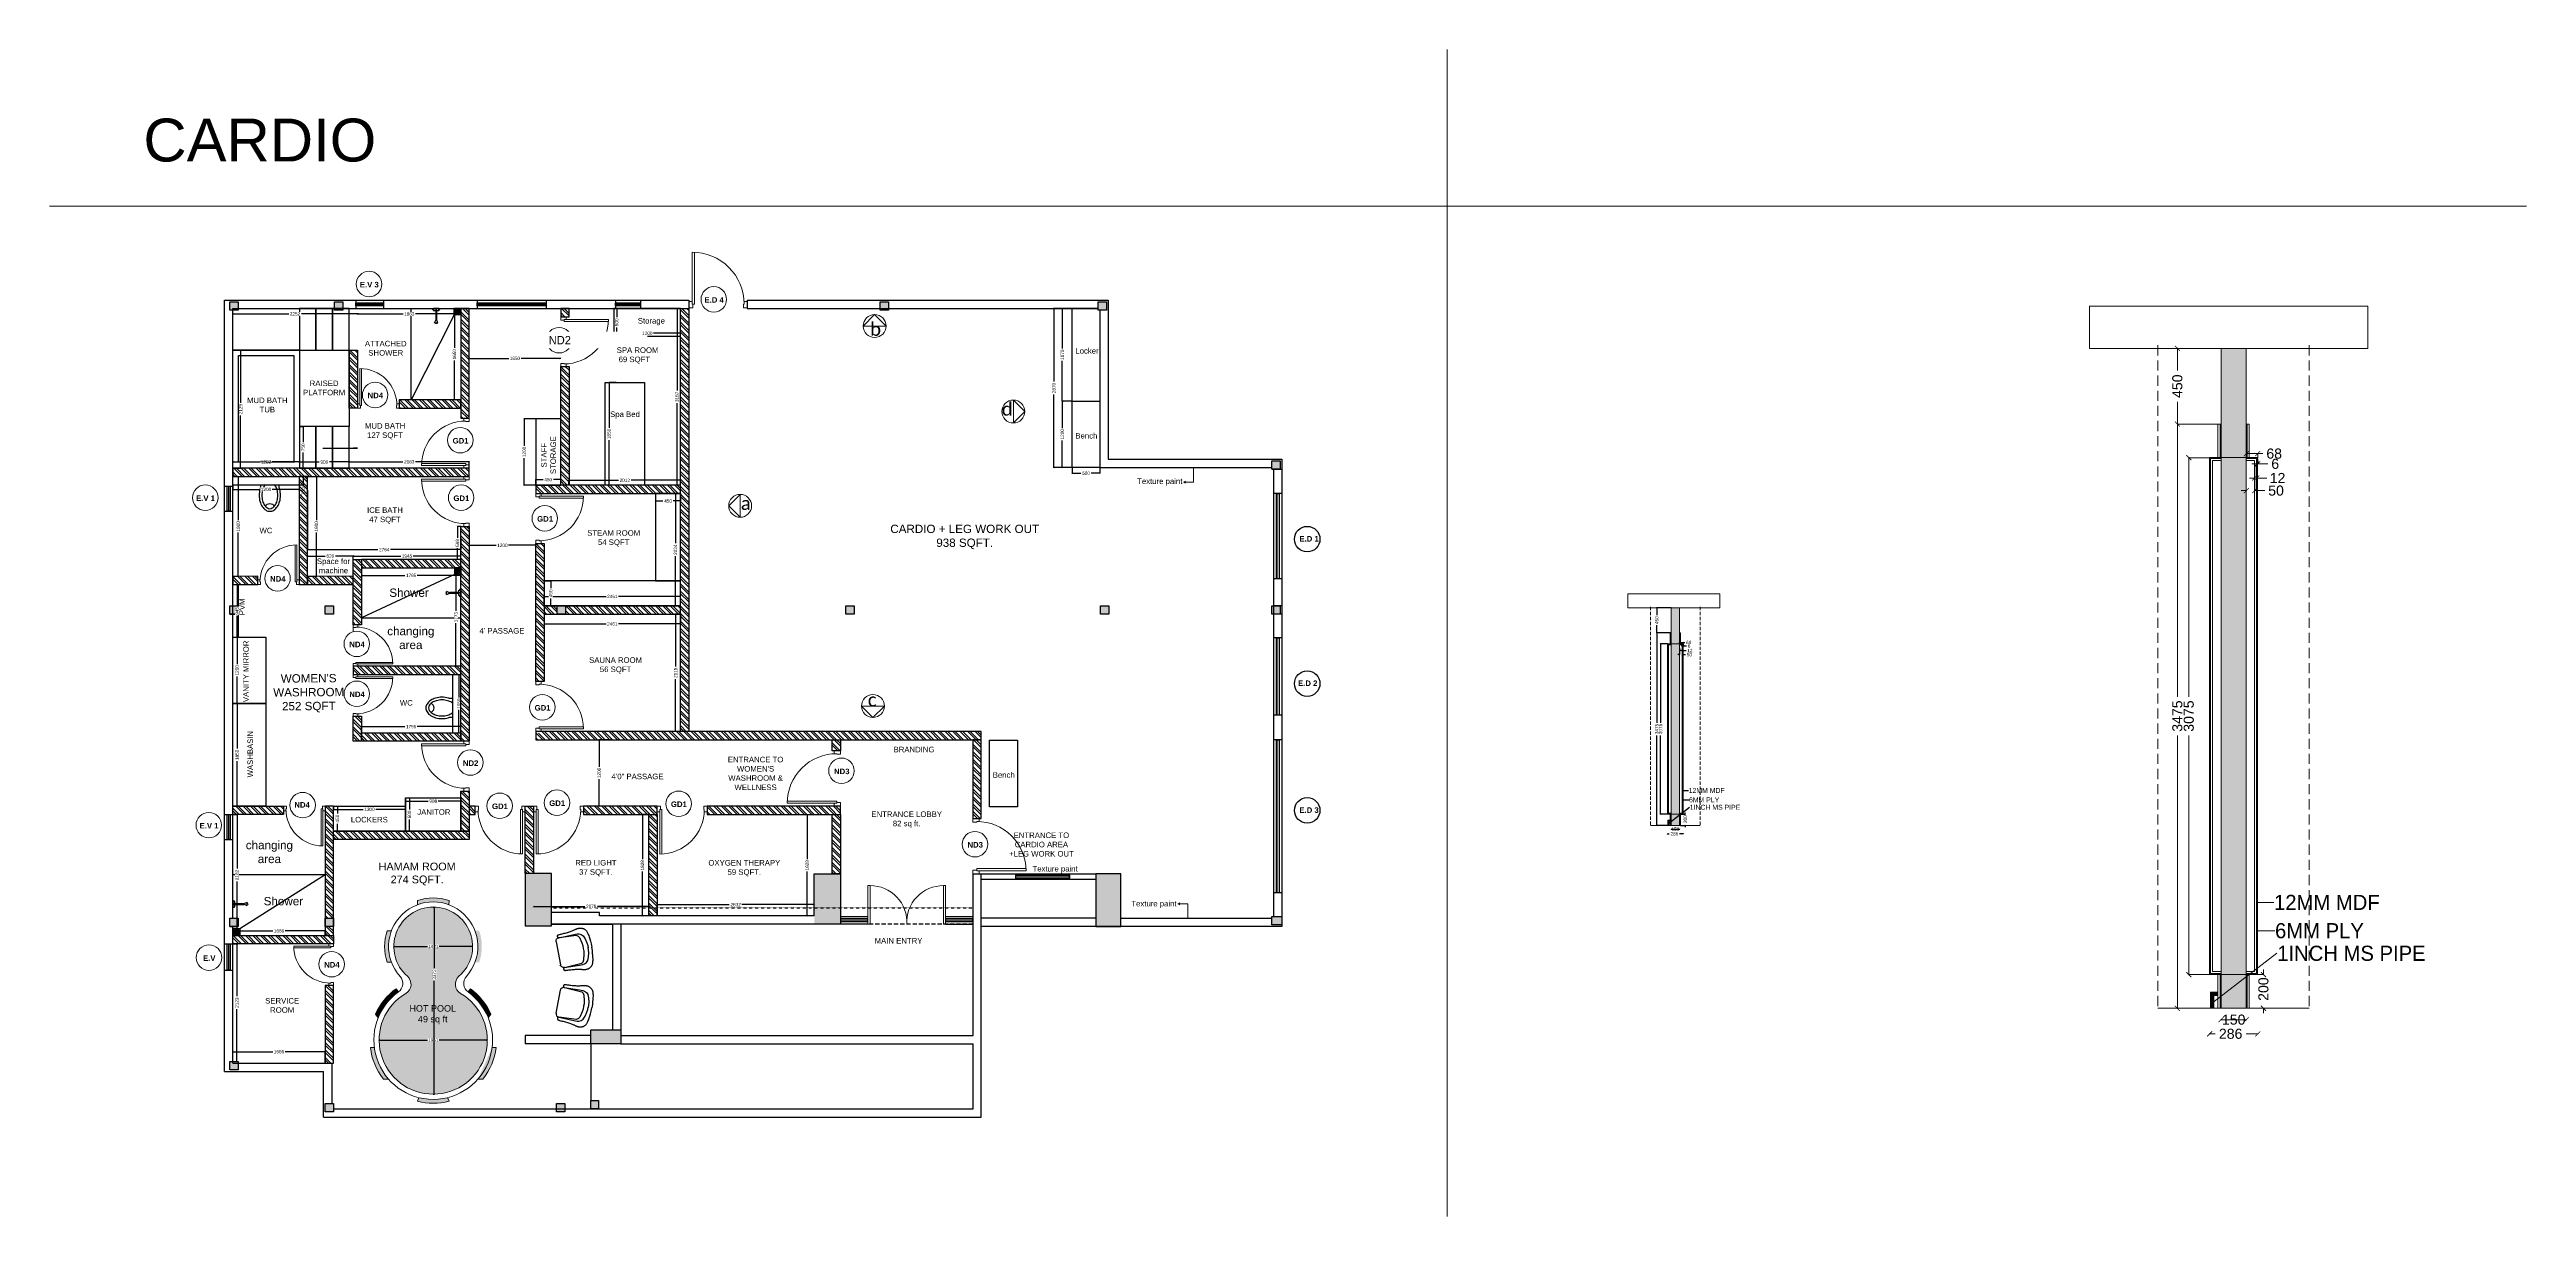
# Model space of a CAD drawing. Header units: millimetres. Extents: x 1464389 to 1998638, y -29162 to 256806.
# Drawn here: x 1875640 to 1920308, y 197742 to 218785 of the extents above; entities that cross this region are included whole.
import ezdxf
from ezdxf import colors
from ezdxf.entities.mleader import LeaderData, LeaderLine
from ezdxf.math import Vec2, Vec3

# ---------------------------------------------------------------- set-up
doc = ezdxf.new("R2010")
doc.units = ezdxf.units.MM
doc.header["$LTSCALE"] = 15
doc.header["$PDMODE"] = 35
for name, pattern in [('CONTINOUS', [0]), ('DASHED', [0.75, 0.5, -0.25]), ('DASHED2', [0.375, 0.25, -0.125])]:
    doc.linetypes.add(name, pattern=pattern)
doc.layers.get('0').update_dxf_attribs({"lineweight": 5})
for name, color, linetype, lineweight in [('A-DOOR', 4, 'Continuous', 0), ('A-Walls', 1, 'Continuous', 30), ('dimension', 1, 'Continuous', 25), ('DOOR', 124, 'Continuous', 9), ('floor raising', 210, 'Continuous', 9), ('HACH', 252, 'Continuous', 13), ('Hatch', 252, 'Continuous', 15), ('I-ANNO-SYMB', 6, 'Continuous', 20), ('wall', 50, 'Continuous', 30)]:
    doc.layers.add(name, color=color, linetype=linetype, lineweight=lineweight)
for name, color, linetype in [('A-ELEV-XTHK', 2, 'Continuous'), ('A-TEXT', 4, 'Continuous'), ('A-WNDW', 4, 'Continuous'), ('GFC Columns', 6, 'Continuous'), ('GFC Walls', 14, 'Continuous'), ('LS_DR_Washbasin', 165, 'Continuous'), ('NEW WALL', 5, 'Continuous'), ('S-col-3', 3, 'Continuous'), ('Text', 250, 'Continuous'), ('Tile', 251, 'Continuous')]:
    doc.layers.add(name, color=color, linetype=linetype)
doc.layers.add('Furnitures', color=7, linetype='Continuous', lineweight=25, true_color=0x753b00)
doc.layers.add('TEXTS', color=7, linetype='Continuous', true_color=0x636466)
doc.styles.add('ARIAL', font='arial.ttf')
doc.styles.add('ELEVATION', font='calibri.ttf', dxfattribs={"height": 0.2})
doc.dimstyles.new('SC-25', dxfattribs={"dimtxt": 60, "dimasz": 30, "dimexe": 0, "dimexo": 0, "dimgap": 25, "dimtad": 0, "dimdec": 0, "dimzin": 0, "dimdsep": 46, "dimtxsty": 'ARIAL', "dimblk": 'ARCHTICK', "dimcen": 0.09, "dimdle": 3, "dimclrd": 251, "dimclre": 251, "dimclrt": 1, "dimadec": 0, "dimazin": 0, "dimtfac": 1, "dimtdec": 0, "dimtofl": 0, "dimtmove": 0, "dimatfit": 2, "dimfxl": 100, "dimtolj": 1, "dimtzin": 0, "dimarcsym": 0})
pattern_1 = [(180, (1802871.1635, 164295.162), (-8e-16, -6.6163809), [4.8119134, -1.8044675]), (270, (1802871.1635, 164295.162), (6.6163809, -1e-15), [4.8119134, -1.8044675])]
pattern_2 = [(135, (-635552.53, -698149.3), (-67.351921, -67.351921), []), (135, (-635552.53, -698104.4), (-67.351921, -67.351921), [])]

# ---------------------------------------------------------------- blocks, each defined once
blk = doc.blocks.new('_ArchTick')
at = {"color": 0, "linetype": 'ByBlock', "const_width": 0.15}
blk.add_lwpolyline([(-0.5, -0.5), (0.5, 0.5)], dxfattribs=at)
blk = doc.blocks.new('*D1413')
at = {"layer": 'Defpoints', "color": 0, "ltscale": 0.25, "transparency": 16777216}
for p in [(1905035, 208069), (1905103, 208093), (1905103, 208069)]:
    blk.add_point(p, dxfattribs=at)
at = {"layer": 'dimension', "color": 251, "lineweight": -2, "ltscale": 0.25, "transparency": 16777216}
for p, q in [((1905032, 208093), (1905103, 208093)), ((1905035, 208069), (1905035, 208093)), ((1905103, 208069), (1905103, 208093)), ((1905103, 208093), (1905133, 208093))]:
    blk.add_line(p, q, dxfattribs=at)
at = {"layer": 'dimension', "color": 251, "lineweight": -2, "ltscale": 0.25, "transparency": 16777216, "xscale": 30, "yscale": 30, "zscale": 30, "rotation": 180}
blk.add_blockref('_ArchTick', (1905035, 208093), dxfattribs=at)
at = {"layer": 'dimension', "color": 251, "lineweight": -2, "ltscale": 0.25, "transparency": 16777216, "xscale": 30, "yscale": 30, "zscale": 30}
blk.add_blockref('_ArchTick', (1905103, 208093), dxfattribs=at)
at = {"layer": 'dimension', "color": 1, "ltscale": 0.25, "transparency": 16777216, "insert": (1905201, 208093), "char_height": 60, "attachment_point": 5, "style": 'ARIAL'}
blk.add_mtext('\\A1;68', dxfattribs=at)
blk = doc.blocks.new('*D1414')
at = {"layer": 'Defpoints', "color": 0, "ltscale": 0.25, "transparency": 16777216}
for p in [(1905053, 204994), (1905053, 204794), (1905138, 204994)]:
    blk.add_point(p, dxfattribs=at)
at = {"layer": 'dimension', "color": 251, "lineweight": -2, "ltscale": 0.25, "transparency": 16777216}
for p, q in [((1905053, 204994), (1905138, 204994)), ((1905053, 204794), (1905138, 204794)), ((1905138, 204994), (1905138, 205024)), ((1905138, 204794), (1905138, 204764))]:
    blk.add_line(p, q, dxfattribs=at)
at = {"layer": 'dimension', "color": 251, "lineweight": -2, "ltscale": 0.25, "transparency": 16777216, "xscale": 30, "yscale": 30, "zscale": 30}
for p, rotation in [((1905138, 204994), 270), ((1905138, 204794), 90)]:
    blk.add_blockref('_ArchTick', p, dxfattribs=dict(at, rotation=rotation))
at = {"layer": 'dimension', "color": 1, "ltscale": 0.25, "transparency": 16777216, "insert": (1905138, 204907), "char_height": 60, "attachment_point": 5, "rotation": 90, "style": 'ARIAL'}
blk.add_mtext('\\A1;200', dxfattribs=at)
blk = doc.blocks.new('*D1339')
at = {"layer": 'Defpoints', "color": 0, "ltscale": 0.25, "transparency": 16777216}
for p in [(1904885, 204726), (1905035, 204726), (1905035, 204726)]:
    blk.add_point(p, dxfattribs=at)
at = {"layer": 'dimension', "color": 251, "lineweight": -2, "ltscale": 0.25, "transparency": 16777216}
blk.add_line((1904882, 204726), (1905038, 204726), dxfattribs=at)
at = {"layer": 'dimension', "color": 251, "lineweight": -2, "ltscale": 0.25, "transparency": 16777216, "xscale": 30, "yscale": 30, "zscale": 30, "rotation": 180}
blk.add_blockref('_ArchTick', (1904885, 204726), dxfattribs=at)
at = {"layer": 'dimension', "color": 251, "lineweight": -2, "ltscale": 0.25, "transparency": 16777216, "xscale": 30, "yscale": 30, "zscale": 30}
blk.add_blockref('_ArchTick', (1905035, 204726), dxfattribs=at)
at = {"layer": 'dimension', "color": 1, "ltscale": 0.25, "transparency": 16777216, "insert": (1904960, 204726), "char_height": 60, "attachment_point": 5, "style": 'ARIAL'}
blk.add_mtext('\\A1;150', dxfattribs=at)
blk = doc.blocks.new('*D1340')
at = {"layer": 'Defpoints', "color": 0, "ltscale": 0.25, "transparency": 16777216}
for p in [(1904817, 204642), (1905103, 204642), (1905103, 204642)]:
    blk.add_point(p, dxfattribs=at)
at = {"layer": 'dimension', "color": 251, "lineweight": -2, "ltscale": 0.25, "transparency": 16777216}
for p, q in [((1904814, 204642), (1904851, 204642)), ((1905106, 204642), (1905034, 204642))]:
    blk.add_line(p, q, dxfattribs=at)
at = {"layer": 'dimension', "color": 251, "lineweight": -2, "ltscale": 0.25, "transparency": 16777216, "xscale": 30, "yscale": 30, "zscale": 30, "rotation": 180}
blk.add_blockref('_ArchTick', (1904817, 204642), dxfattribs=at)
at = {"layer": 'dimension', "color": 251, "lineweight": -2, "ltscale": 0.25, "transparency": 16777216, "xscale": 30, "yscale": 30, "zscale": 30}
blk.add_blockref('_ArchTick', (1905103, 204642), dxfattribs=at)
at = {"layer": 'dimension', "color": 1, "ltscale": 0.25, "transparency": 16777216, "insert": (1904942, 204642), "char_height": 60, "attachment_point": 5, "style": 'ARIAL'}
blk.add_mtext('\\A1;286', dxfattribs=at)
blk = doc.blocks.new('*D1415')
at = {"layer": 'Defpoints', "color": 0, "ltscale": 0.25, "transparency": 16777216}
for p in [(1904693, 208069), (1904817, 208069), (1904817, 204994)]:
    blk.add_point(p, dxfattribs=at)
at = {"layer": 'dimension', "color": 251, "lineweight": -2, "ltscale": 0.25, "transparency": 16777216}
for p, q in [((1904693, 208072), (1904693, 206646)), ((1904817, 208069), (1904693, 208069)), ((1904693, 204991), (1904693, 206417)), ((1904817, 204994), (1904693, 204994))]:
    blk.add_line(p, q, dxfattribs=at)
at = {"layer": 'dimension', "color": 251, "lineweight": -2, "ltscale": 0.25, "transparency": 16777216, "xscale": 30, "yscale": 30, "zscale": 30}
for p, rotation in [((1904693, 208069), 90), ((1904693, 204994), 270)]:
    blk.add_blockref('_ArchTick', p, dxfattribs=dict(at, rotation=rotation))
at = {"layer": 'dimension', "color": 1, "ltscale": 0.25, "transparency": 16777216, "insert": (1904693, 206532), "char_height": 60, "attachment_point": 5, "rotation": 90, "style": 'ARIAL'}
blk.add_mtext('\\A1;3075', dxfattribs=at)
blk = doc.blocks.new('*D1416')
at = {"layer": 'Defpoints', "color": 0, "ltscale": 0.25, "transparency": 16777216}
for p in [(1904867, 208269), (1904625, 204794), (1904867, 204794)]:
    blk.add_point(p, dxfattribs=at)
at = {"layer": 'dimension', "color": 251, "lineweight": -2, "ltscale": 0.25, "transparency": 16777216}
for p, q in [((1904625, 208272), (1904625, 206646)), ((1904867, 208269), (1904625, 208269)), ((1904625, 204791), (1904625, 206417)), ((1904867, 204794), (1904625, 204794))]:
    blk.add_line(p, q, dxfattribs=at)
at = {"layer": 'dimension', "color": 251, "lineweight": -2, "ltscale": 0.25, "transparency": 16777216, "xscale": 30, "yscale": 30, "zscale": 30}
for p, rotation in [((1904625, 208269), 90), ((1904625, 204794), 270)]:
    blk.add_blockref('_ArchTick', p, dxfattribs=dict(at, rotation=rotation))
at = {"layer": 'dimension', "color": 1, "ltscale": 0.25, "transparency": 16777216, "insert": (1904625, 206532), "char_height": 60, "attachment_point": 5, "rotation": 90, "style": 'ARIAL'}
blk.add_mtext('\\A1;3475', dxfattribs=at)
blk = doc.blocks.new('*D1417')
at = {"layer": 'Defpoints', "color": 0, "ltscale": 0.25, "transparency": 16777216}
for p in [(1904625, 208719), (1904885, 208719), (1904885, 208269)]:
    blk.add_point(p, dxfattribs=at)
at = {"layer": 'dimension', "color": 251, "lineweight": -2, "ltscale": 0.25, "transparency": 16777216}
for p, q in [((1904625, 208722), (1904625, 208587)), ((1904885, 208719), (1904625, 208719)), ((1904625, 208266), (1904625, 208402)), ((1904885, 208269), (1904625, 208269))]:
    blk.add_line(p, q, dxfattribs=at)
at = {"layer": 'dimension', "color": 251, "lineweight": -2, "ltscale": 0.25, "transparency": 16777216, "xscale": 30, "yscale": 30, "zscale": 30}
for p, rotation in [((1904625, 208719), 90), ((1904625, 208269), 270)]:
    blk.add_blockref('_ArchTick', p, dxfattribs=dict(at, rotation=rotation))
at = {"layer": 'dimension', "color": 1, "ltscale": 0.25, "transparency": 16777216, "insert": (1904625, 208494), "char_height": 60, "attachment_point": 5, "rotation": 90, "style": 'ARIAL'}
blk.add_mtext('\\A1;450', dxfattribs=at)
blk = doc.blocks.new('*D1341')
at = {"layer": 'Defpoints', "color": 0, "ltscale": 0.25, "transparency": 16777216}
for p in [(1905035, 207995), (1905085, 207995), (1905085, 207873)]:
    blk.add_point(p, dxfattribs=at)
at = {"layer": 'dimension', "color": 251, "lineweight": -2, "ltscale": 0.25, "transparency": 16777216}
for p, q in [((1905035, 207873), (1905005, 207873)), ((1905035, 207995), (1905035, 207873)), ((1905085, 207995), (1905085, 207873)), ((1905085, 207873), (1905145, 207873))]:
    blk.add_line(p, q, dxfattribs=at)
at = {"layer": 'dimension', "color": 251, "lineweight": -2, "ltscale": 0.25, "transparency": 16777216, "xscale": 30, "yscale": 30, "zscale": 30}
blk.add_blockref('_ArchTick', (1905035, 207873), dxfattribs=at)
at = {"layer": 'dimension', "color": 251, "lineweight": -2, "ltscale": 0.25, "transparency": 16777216, "xscale": 30, "yscale": 30, "zscale": 30, "rotation": 180}
blk.add_blockref('_ArchTick', (1905085, 207873), dxfattribs=at)
at = {"layer": 'dimension', "color": 1, "ltscale": 0.25, "transparency": 16777216, "insert": (1905213, 207873), "char_height": 60, "attachment_point": 5, "style": 'ARIAL'}
blk.add_mtext('\\A1;50', dxfattribs=at)
blk = doc.blocks.new('*D1342')
at = {"layer": 'Defpoints', "color": 0, "ltscale": 0.25, "transparency": 16777216}
for p in [(1905085, 208025), (1905097, 208025), (1905097, 207948)]:
    blk.add_point(p, dxfattribs=at)
at = {"layer": 'dimension', "color": 251, "lineweight": -2, "ltscale": 0.25, "transparency": 16777216}
for p, q in [((1905085, 207948), (1905055, 207948)), ((1905085, 208025), (1905085, 207948)), ((1905097, 208025), (1905097, 207948)), ((1905097, 207948), (1905157, 207948))]:
    blk.add_line(p, q, dxfattribs=at)
at = {"layer": 'dimension', "color": 251, "lineweight": -2, "ltscale": 0.25, "transparency": 16777216, "xscale": 30, "yscale": 30, "zscale": 30}
blk.add_blockref('_ArchTick', (1905085, 207948), dxfattribs=at)
at = {"layer": 'dimension', "color": 251, "lineweight": -2, "ltscale": 0.25, "transparency": 16777216, "xscale": 30, "yscale": 30, "zscale": 30, "rotation": 180}
blk.add_blockref('_ArchTick', (1905097, 207948), dxfattribs=at)
at = {"layer": 'dimension', "color": 1, "ltscale": 0.25, "transparency": 16777216, "insert": (1905222, 207948), "char_height": 60, "attachment_point": 5, "style": 'ARIAL'}
blk.add_mtext('\\A1;12', dxfattribs=at)
blk = doc.blocks.new('*D1418')
at = {"layer": 'Defpoints', "color": 0, "ltscale": 0.25, "transparency": 16777216}
for p in [(1905097, 208063), (1905103, 208069), (1905103, 208031)]:
    blk.add_point(p, dxfattribs=at)
at = {"layer": 'dimension', "color": 251, "lineweight": -2, "ltscale": 0.25, "transparency": 16777216}
for p, q in [((1905097, 208031), (1905067, 208031)), ((1905097, 208063), (1905097, 208031)), ((1905103, 208069), (1905103, 208031)), ((1905103, 208031), (1905163, 208031))]:
    blk.add_line(p, q, dxfattribs=at)
at = {"layer": 'dimension', "color": 251, "lineweight": -2, "ltscale": 0.25, "transparency": 16777216, "xscale": 30, "yscale": 30, "zscale": 30}
blk.add_blockref('_ArchTick', (1905097, 208031), dxfattribs=at)
at = {"layer": 'dimension', "color": 251, "lineweight": -2, "ltscale": 0.25, "transparency": 16777216, "xscale": 30, "yscale": 30, "zscale": 30, "rotation": 180}
blk.add_blockref('_ArchTick', (1905103, 208031), dxfattribs=at)
at = {"layer": 'dimension', "color": 1, "ltscale": 0.25, "transparency": 16777216, "insert": (1905208, 208031), "char_height": 60, "attachment_point": 5, "style": 'ARIAL'}
blk.add_mtext('\\A1;6', dxfattribs=at)
blk = doc.blocks.new('*D1319')
at = {"layer": 'Defpoints', "color": 0, "ltscale": 0.25, "transparency": 16777216}
for p in [(3435142, 304428), (3435210, 304452), (3435210, 304428)]:
    blk.add_point(p, dxfattribs=at)
at = {"layer": 'dimension', "color": 251, "lineweight": -2, "ltscale": 0.25, "transparency": 16777216}
for p, q in [((3435139, 304452), (3435210, 304452)), ((3435142, 304428), (3435142, 304452)), ((3435210, 304428), (3435210, 304452)), ((3435210, 304452), (3435240, 304452))]:
    blk.add_line(p, q, dxfattribs=at)
at = {"layer": 'dimension', "color": 251, "lineweight": -2, "ltscale": 0.25, "transparency": 16777216, "xscale": 30, "yscale": 30, "zscale": 30, "rotation": 180}
blk.add_blockref('_ArchTick', (3435142, 304452), dxfattribs=at)
at = {"layer": 'dimension', "color": 251, "lineweight": -2, "ltscale": 0.25, "transparency": 16777216, "xscale": 30, "yscale": 30, "zscale": 30}
blk.add_blockref('_ArchTick', (3435210, 304452), dxfattribs=at)
at = {"layer": 'dimension', "color": 1, "ltscale": 0.25, "transparency": 16777216, "insert": (3435308, 304452), "char_height": 60, "attachment_point": 5, "style": 'ARIAL'}
blk.add_mtext('\\A1;68', dxfattribs=at)
blk = doc.blocks.new('*D1320')
at = {"layer": 'Defpoints', "color": 0, "ltscale": 0.25, "transparency": 16777216}
for p in [(3435160, 301353), (3435244, 301353), (3435160, 301153)]:
    blk.add_point(p, dxfattribs=at)
at = {"layer": 'dimension', "color": 251, "lineweight": -2, "ltscale": 0.25, "transparency": 16777216}
for p, q in [((3435160, 301353), (3435244, 301353)), ((3435244, 301353), (3435244, 301383)), ((3435160, 301153), (3435244, 301153)), ((3435244, 301153), (3435244, 301123))]:
    blk.add_line(p, q, dxfattribs=at)
at = {"layer": 'dimension', "color": 251, "lineweight": -2, "ltscale": 0.25, "transparency": 16777216, "xscale": 30, "yscale": 30, "zscale": 30}
for p, rotation in [((3435244, 301353), 270), ((3435244, 301153), 90)]:
    blk.add_blockref('_ArchTick', p, dxfattribs=dict(at, rotation=rotation))
at = {"layer": 'dimension', "color": 1, "ltscale": 0.25, "transparency": 16777216, "insert": (3435244, 301267), "char_height": 60, "attachment_point": 5, "rotation": 90, "style": 'ARIAL'}
blk.add_mtext('\\A1;200', dxfattribs=at)
blk = doc.blocks.new('*D1315')
at = {"layer": 'Defpoints', "color": 0, "ltscale": 0.25, "transparency": 16777216}
for p in [(3434992, 301085), (3435142, 301085), (3435142, 301085)]:
    blk.add_point(p, dxfattribs=at)
at = {"layer": 'dimension', "color": 251, "lineweight": -2, "ltscale": 0.25, "transparency": 16777216}
blk.add_line((3434989, 301085), (3435145, 301085), dxfattribs=at)
at = {"layer": 'dimension', "color": 251, "lineweight": -2, "ltscale": 0.25, "transparency": 16777216, "xscale": 30, "yscale": 30, "zscale": 30, "rotation": 180}
blk.add_blockref('_ArchTick', (3434992, 301085), dxfattribs=at)
at = {"layer": 'dimension', "color": 251, "lineweight": -2, "ltscale": 0.25, "transparency": 16777216, "xscale": 30, "yscale": 30, "zscale": 30}
blk.add_blockref('_ArchTick', (3435142, 301085), dxfattribs=at)
at = {"layer": 'dimension', "color": 1, "ltscale": 0.25, "transparency": 16777216, "insert": (3435067, 301085), "char_height": 60, "attachment_point": 5, "style": 'ARIAL'}
blk.add_mtext('\\A1;150', dxfattribs=at)
blk = doc.blocks.new('*D1316')
at = {"layer": 'Defpoints', "color": 0, "ltscale": 0.25, "transparency": 16777216}
for p in [(3434924, 301001), (3435210, 301001), (3435210, 301001)]:
    blk.add_point(p, dxfattribs=at)
at = {"layer": 'dimension', "color": 251, "lineweight": -2, "ltscale": 0.25, "transparency": 16777216}
for p, q in [((3434921, 301001), (3434957, 301001)), ((3435213, 301001), (3435141, 301001))]:
    blk.add_line(p, q, dxfattribs=at)
at = {"layer": 'dimension', "color": 251, "lineweight": -2, "ltscale": 0.25, "transparency": 16777216, "xscale": 30, "yscale": 30, "zscale": 30, "rotation": 180}
blk.add_blockref('_ArchTick', (3434924, 301001), dxfattribs=at)
at = {"layer": 'dimension', "color": 251, "lineweight": -2, "ltscale": 0.25, "transparency": 16777216, "xscale": 30, "yscale": 30, "zscale": 30}
blk.add_blockref('_ArchTick', (3435210, 301001), dxfattribs=at)
at = {"layer": 'dimension', "color": 1, "ltscale": 0.25, "transparency": 16777216, "insert": (3435049, 301001), "char_height": 60, "attachment_point": 5, "style": 'ARIAL'}
blk.add_mtext('\\A1;286', dxfattribs=at)
blk = doc.blocks.new('*D1321')
at = {"layer": 'Defpoints', "color": 0, "ltscale": 0.25, "transparency": 16777216}
for p in [(3434800, 304428), (3434924, 304428), (3434924, 301353)]:
    blk.add_point(p, dxfattribs=at)
at = {"layer": 'dimension', "color": 251, "lineweight": -2, "ltscale": 0.25, "transparency": 16777216}
for p, q in [((3434800, 304431), (3434800, 303006)), ((3434924, 304428), (3434800, 304428)), ((3434800, 301350), (3434800, 302776)), ((3434924, 301353), (3434800, 301353))]:
    blk.add_line(p, q, dxfattribs=at)
at = {"layer": 'dimension', "color": 251, "lineweight": -2, "ltscale": 0.25, "transparency": 16777216, "xscale": 30, "yscale": 30, "zscale": 30}
for p, rotation in [((3434800, 304428), 90), ((3434800, 301353), 270)]:
    blk.add_blockref('_ArchTick', p, dxfattribs=dict(at, rotation=rotation))
at = {"layer": 'dimension', "color": 1, "ltscale": 0.25, "transparency": 16777216, "insert": (3434800, 302891), "char_height": 60, "attachment_point": 5, "rotation": 90, "style": 'ARIAL'}
blk.add_mtext('\\A1;3075', dxfattribs=at)
blk = doc.blocks.new('*D1322')
at = {"layer": 'Defpoints', "color": 0, "ltscale": 0.25, "transparency": 16777216}
for p in [(3434974, 304628), (3434732, 301153), (3434974, 301153)]:
    blk.add_point(p, dxfattribs=at)
at = {"layer": 'dimension', "color": 251, "lineweight": -2, "ltscale": 0.25, "transparency": 16777216}
for p, q in [((3434732, 304631), (3434732, 303006)), ((3434974, 304628), (3434732, 304628)), ((3434732, 301150), (3434732, 302776)), ((3434974, 301153), (3434732, 301153))]:
    blk.add_line(p, q, dxfattribs=at)
at = {"layer": 'dimension', "color": 251, "lineweight": -2, "ltscale": 0.25, "transparency": 16777216, "xscale": 30, "yscale": 30, "zscale": 30}
for p, rotation in [((3434732, 304628), 90), ((3434732, 301153), 270)]:
    blk.add_blockref('_ArchTick', p, dxfattribs=dict(at, rotation=rotation))
at = {"layer": 'dimension', "color": 1, "ltscale": 0.25, "transparency": 16777216, "insert": (3434732, 302891), "char_height": 60, "attachment_point": 5, "rotation": 90, "style": 'ARIAL'}
blk.add_mtext('\\A1;3475', dxfattribs=at)
blk = doc.blocks.new('*D1323')
at = {"layer": 'Defpoints', "color": 0, "ltscale": 0.25, "transparency": 16777216}
for p in [(3434732, 305078), (3434992, 305078), (3434992, 304628)]:
    blk.add_point(p, dxfattribs=at)
at = {"layer": 'dimension', "color": 251, "lineweight": -2, "ltscale": 0.25, "transparency": 16777216}
for p, q in [((3434732, 305081), (3434732, 304946)), ((3434992, 305078), (3434732, 305078)), ((3434732, 304625), (3434732, 304761)), ((3434992, 304628), (3434732, 304628))]:
    blk.add_line(p, q, dxfattribs=at)
at = {"layer": 'dimension', "color": 251, "lineweight": -2, "ltscale": 0.25, "transparency": 16777216, "xscale": 30, "yscale": 30, "zscale": 30}
for p, rotation in [((3434732, 305078), 90), ((3434732, 304628), 270)]:
    blk.add_blockref('_ArchTick', p, dxfattribs=dict(at, rotation=rotation))
at = {"layer": 'dimension', "color": 1, "ltscale": 0.25, "transparency": 16777216, "insert": (3434732, 304853), "char_height": 60, "attachment_point": 5, "rotation": 90, "style": 'ARIAL'}
blk.add_mtext('\\A1;450', dxfattribs=at)
blk = doc.blocks.new('*D1317')
at = {"layer": 'Defpoints', "color": 0, "ltscale": 0.25, "transparency": 16777216}
for p in [(3435142, 304354), (3435192, 304354), (3435192, 304232)]:
    blk.add_point(p, dxfattribs=at)
at = {"layer": 'dimension', "color": 251, "lineweight": -2, "ltscale": 0.25, "transparency": 16777216}
for p, q in [((3435142, 304354), (3435142, 304232)), ((3435192, 304354), (3435192, 304232)), ((3435142, 304232), (3435112, 304232)), ((3435192, 304232), (3435252, 304232))]:
    blk.add_line(p, q, dxfattribs=at)
at = {"layer": 'dimension', "color": 251, "lineweight": -2, "ltscale": 0.25, "transparency": 16777216, "xscale": 30, "yscale": 30, "zscale": 30}
blk.add_blockref('_ArchTick', (3435142, 304232), dxfattribs=at)
at = {"layer": 'dimension', "color": 251, "lineweight": -2, "ltscale": 0.25, "transparency": 16777216, "xscale": 30, "yscale": 30, "zscale": 30, "rotation": 180}
blk.add_blockref('_ArchTick', (3435192, 304232), dxfattribs=at)
at = {"layer": 'dimension', "color": 1, "ltscale": 0.25, "transparency": 16777216, "insert": (3435319, 304232), "char_height": 60, "attachment_point": 5, "style": 'ARIAL'}
blk.add_mtext('\\A1;50', dxfattribs=at)
blk = doc.blocks.new('*D1318')
at = {"layer": 'Defpoints', "color": 0, "ltscale": 0.25, "transparency": 16777216}
for p in [(3435192, 304384), (3435204, 304384), (3435204, 304307)]:
    blk.add_point(p, dxfattribs=at)
at = {"layer": 'dimension', "color": 251, "lineweight": -2, "ltscale": 0.25, "transparency": 16777216}
for p, q in [((3435192, 304307), (3435162, 304307)), ((3435192, 304384), (3435192, 304307)), ((3435204, 304384), (3435204, 304307)), ((3435204, 304307), (3435264, 304307))]:
    blk.add_line(p, q, dxfattribs=at)
at = {"layer": 'dimension', "color": 251, "lineweight": -2, "ltscale": 0.25, "transparency": 16777216, "xscale": 30, "yscale": 30, "zscale": 30}
blk.add_blockref('_ArchTick', (3435192, 304307), dxfattribs=at)
at = {"layer": 'dimension', "color": 251, "lineweight": -2, "ltscale": 0.25, "transparency": 16777216, "xscale": 30, "yscale": 30, "zscale": 30, "rotation": 180}
blk.add_blockref('_ArchTick', (3435204, 304307), dxfattribs=at)
at = {"layer": 'dimension', "color": 1, "ltscale": 0.25, "transparency": 16777216, "insert": (3435328, 304307), "char_height": 60, "attachment_point": 5, "style": 'ARIAL'}
blk.add_mtext('\\A1;12', dxfattribs=at)
blk = doc.blocks.new('*D1324')
at = {"layer": 'Defpoints', "color": 0, "ltscale": 0.25, "transparency": 16777216}
for p in [(3435204, 304422), (3435210, 304422), (3435210, 304391)]:
    blk.add_point(p, dxfattribs=at)
at = {"layer": 'dimension', "color": 251, "lineweight": -2, "ltscale": 0.25, "transparency": 16777216}
for p, q in [((3435204, 304422), (3435204, 304391)), ((3435210, 304422), (3435210, 304391)), ((3435204, 304391), (3435174, 304391)), ((3435210, 304391), (3435270, 304391))]:
    blk.add_line(p, q, dxfattribs=at)
at = {"layer": 'dimension', "color": 251, "lineweight": -2, "ltscale": 0.25, "transparency": 16777216, "xscale": 30, "yscale": 30, "zscale": 30}
blk.add_blockref('_ArchTick', (3435204, 304391), dxfattribs=at)
at = {"layer": 'dimension', "color": 251, "lineweight": -2, "ltscale": 0.25, "transparency": 16777216, "xscale": 30, "yscale": 30, "zscale": 30, "rotation": 180}
blk.add_blockref('_ArchTick', (3435210, 304391), dxfattribs=at)
at = {"layer": 'dimension', "color": 1, "ltscale": 0.25, "transparency": 16777216, "insert": (3435314, 304391), "char_height": 60, "attachment_point": 5, "style": 'ARIAL'}
blk.add_mtext('\\A1;6', dxfattribs=at)
blk = doc.blocks.new('Z$W@#3D1C198D')
at = {"layer": 'LS_DR_Washbasin'}
for p, q in [((-17.3, 2.4), (-18.1, 2.4)), ((-18.1, 1), (-17.3, 1)), ((-17.3, 3.6), (-6.9, 3.6)), ((-17.3, -0.2), (-17.3, 3.6)), ((-17.3, 1), (-17.3, 2.4)), ((-15.2, 27.5), (-13.1, 22.6)), ((-15, 27.9), (-9.3, 27.9)), ((-11.3, 21.5), (-12.9, 21.5)), ((-12.9, 3.6), (-12.9, 21.5)), ((-12.8, 2.4), (-11.4, 2.4)), ((-12.8, 1), (-12.8, 2.4)), ((-11.4, 1), (-12.8, 1)), ((-12.1, 3.6), (-12.1, 21.5)), ((-12.1, 10.5), (-12.1, 12.4)), ((-11.4, 2.4), (-11.4, 1)), ((-11.3, 3.6), (-11.3, 21.5)), ((-9, 27.5), (-11.1, 22.6)), ((-6.9, 3.6), (-6.9, -0.2)), ((-6.9, 2.4), (-6.1, 2.4)), ((-6.9, 1), (-6.9, 2.4)), ((-6.1, 1), (-6.9, 1)), ((-6.9, -0.2), (-17.3, -0.2))]:
    blk.add_line(p, q, dxfattribs=at)
for centre, major_axis, start_param, end_param in [((-18.1, 1.7), (-0.516, 0.516), -0.785287, 2.356306), ((-14.9, 27.6), (0.175, 0.175), 0.79391, 2.757406), ((-12.1, 25.8), (2.15, 2.15), 6.248859, 7.890647), ((-12.3, 22.9), (0.583, 0.583), 2.757406, 3.935503), ((-12.1, 21.7), (-0.355, 0.355), 3.685936, 7.309861), ((-11.9, 22.9), (0.583, 0.583), 3.918701, 5.096798), ((-9.3, 27.6), (-0.175, 0.175), 3.526002, 5.489497), ((-6.1, 1.7), (-0.516, 0.516), 2.356306, 5.497898)]:
    blk.add_ellipse(centre, major_axis=major_axis, ratio=1, start_param=start_param, end_param=end_param, dxfattribs=at)
blk = doc.blocks.new('Z$W@#4FB1354E')
at = {"layer": 'LS_DR_Washbasin'}
h = blk.add_hatch(dxfattribs=at)
h.set_pattern_fill('HEX', color=256, scale=5, angle=360, style=0)
h.set_pattern_definition([(360, (3601.4866, -3857.5391), (7e-11, 1.08253175), [0.625, -1.25]), (120, (3601.4866, -3857.5391), (-0.9375, -0.54126588), [0.625, -1.25]), (60, (3602.1116, -3857.5391), (-0.9375, 0.54126588), [0.625, -1.25])])
edge = h.paths.add_edge_path()
edge.add_arc((-30.1, 11), 5, -90, 270, ccw=False)
for points in [[(-23.8, 4.7), (-36.3, 4.7), (-36.3, 17.2), (-23.8, 17.2)], [(-24, 4.8), (-36.2, 4.8), (-36.2, 17.1), (-24, 17.1)]]:
    blk.add_lwpolyline(points, close=True, dxfattribs=at)
blk.add_circle((-30.1, 10.9), 5, dxfattribs=at)
blk = doc.blocks.new('EWC')
at = {"layer": 'Furnitures'}
for points in [[(0, 0), (0, 53, -0.020439), (-8, 78, -0.067459), (-23, 192, -0.067459), (-8, 307, -0.079812), (33, 396, -0.107118), (100, 461, -0.139889), (169, 481, -0.139889), (238, 461, -0.107118), (305, 396, -0.079812), (346, 307, -0.067459), (361, 192, -0.067459), (346, 78, -0.020439), (338, 53), (338, 0)], [(84, 0, -0.027307), (73, 15, -0.079812), (39, 90, -0.067459), (25, 192, -0.067459), (39, 294, -0.079812), (73, 370, -0.107118), (125, 420, -0.139889), (169, 433, -0.139889), (213, 420, -0.107118), (265, 370, -0.079812), (299, 294, -0.067459), (313, 192, -0.067459), (299, 90, -0.079812), (265, 15, -0.027307), (254, 0, -0.139889)]]:
    blk.add_lwpolyline(points, format="xyb", dxfattribs=at)
blk.add_arc((169, 442), 101, 213.8994, 326.1006, dxfattribs=at)
blk = doc.blocks.new('*D1326')
at = {"layer": 'Defpoints', "color": 0, "transparency": 16777216}
for p in [(1878944, 211348), (1880146, 211348), (1880146, 211348)]:
    blk.add_point(p, dxfattribs=at)
at = {"layer": 'Tile', "color": 251, "lineweight": -2, "transparency": 16777216}
for p, q in [((1878941, 211348), (1879433, 211348)), ((1880149, 211348), (1879656, 211348))]:
    blk.add_line(p, q, dxfattribs=at)
at = {"layer": 'Tile', "color": 251, "lineweight": -2, "transparency": 16777216, "xscale": 30, "yscale": 30, "zscale": 30, "rotation": 180}
blk.add_blockref('_ArchTick', (1878944, 211348), dxfattribs=at)
at = {"layer": 'Tile', "color": 251, "lineweight": -2, "transparency": 16777216, "xscale": 30, "yscale": 30, "zscale": 30}
blk.add_blockref('_ArchTick', (1880146, 211348), dxfattribs=at)
at = {"layer": 'Tile', "color": 1, "transparency": 16777216, "insert": (1879545, 211348), "char_height": 60, "attachment_point": 5, "style": 'ARIAL'}
blk.add_mtext('\\A1;1202', dxfattribs=at)
blk = doc.blocks.new('*D1327')
at = {"layer": 'Defpoints', "color": 0, "transparency": 16777216}
for p in [(1883059, 214116), (1882943, 212466), (1883059, 212466)]:
    blk.add_point(p, dxfattribs=at)
at = {"layer": 'Tile', "color": 251, "lineweight": -2, "transparency": 16777216}
for p, q in [((1882943, 214119), (1882943, 213403)), ((1883059, 214116), (1882943, 214116)), ((1882943, 212463), (1882943, 213179)), ((1883059, 212466), (1882943, 212466))]:
    blk.add_line(p, q, dxfattribs=at)
at = {"layer": 'Tile', "color": 251, "lineweight": -2, "transparency": 16777216, "xscale": 30, "yscale": 30, "zscale": 30}
for p, rotation in [((1882943, 214116), 90), ((1882943, 212466), 270)]:
    blk.add_blockref('_ArchTick', p, dxfattribs=dict(at, rotation=rotation))
at = {"layer": 'Tile', "color": 1, "transparency": 16777216, "insert": (1882943, 213291), "char_height": 60, "attachment_point": 5, "rotation": 90, "style": 'ARIAL'}
blk.add_mtext('\\A1;1650', dxfattribs=at)
blk = doc.blocks.new('*D1328')
at = {"layer": 'Defpoints', "color": 0, "transparency": 16777216}
for p in [(1880294, 210842), (1883059, 209942), (1883059, 209767)]:
    blk.add_point(p, dxfattribs=at)
at = {"layer": 'Tile', "color": 251, "lineweight": -2, "transparency": 16777216}
for p, q in [((1880294, 210842), (1880294, 209767)), ((1883059, 209942), (1883059, 209767)), ((1880291, 209767), (1881561, 209767)), ((1883062, 209767), (1881791, 209767))]:
    blk.add_line(p, q, dxfattribs=at)
at = {"layer": 'Tile', "color": 251, "lineweight": -2, "transparency": 16777216, "xscale": 30, "yscale": 30, "zscale": 30, "rotation": 180}
blk.add_blockref('_ArchTick', (1880294, 209767), dxfattribs=at)
at = {"layer": 'Tile', "color": 251, "lineweight": -2, "transparency": 16777216, "xscale": 30, "yscale": 30, "zscale": 30}
blk.add_blockref('_ArchTick', (1883059, 209767), dxfattribs=at)
at = {"layer": 'Tile', "color": 1, "transparency": 16777216, "insert": (1881676, 209767), "char_height": 60, "attachment_point": 5, "style": 'ARIAL'}
blk.add_mtext('\\A1;2764', dxfattribs=at)
blk = doc.blocks.new('*D1329')
at = {"layer": 'Defpoints', "color": 0, "transparency": 16777216}
for p in [(1880219, 211086), (1880453, 211086), (1880294, 209286)]:
    blk.add_point(p, dxfattribs=at)
at = {"layer": 'Tile', "color": 251, "lineweight": -2, "transparency": 16777216}
for p, q in [((1880219, 211086), (1880453, 211086)), ((1880453, 211089), (1880453, 210298)), ((1880453, 209283), (1880453, 210074)), ((1880294, 209286), (1880453, 209286))]:
    blk.add_line(p, q, dxfattribs=at)
at = {"layer": 'Tile', "color": 251, "lineweight": -2, "transparency": 16777216, "xscale": 30, "yscale": 30, "zscale": 30}
for p, rotation in [((1880453, 211086), 90), ((1880453, 209286), 270)]:
    blk.add_blockref('_ArchTick', p, dxfattribs=dict(at, rotation=rotation))
at = {"layer": 'Tile', "color": 1, "transparency": 16777216, "insert": (1880453, 210186), "char_height": 60, "attachment_point": 5, "rotation": 90, "style": 'ARIAL'}
blk.add_mtext('\\A1;1800', dxfattribs=at)
blk = doc.blocks.new('*D1330')
at = {"layer": 'Defpoints', "color": 0, "transparency": 16777216}
for p in [(1881114, 209651), (1883059, 209650), (1883059, 209650)]:
    blk.add_point(p, dxfattribs=at)
at = {"layer": 'Tile', "color": 251, "lineweight": -2, "transparency": 16777216}
for p, q in [((1881111, 209650), (1881974, 209650)), ((1881114, 209651), (1881114, 209650)), ((1883062, 209650), (1882198, 209650))]:
    blk.add_line(p, q, dxfattribs=at)
at = {"layer": 'Tile', "color": 251, "lineweight": -2, "transparency": 16777216, "xscale": 30, "yscale": 30, "zscale": 30, "rotation": 180}
blk.add_blockref('_ArchTick', (1881114, 209650), dxfattribs=at)
at = {"layer": 'Tile', "color": 251, "lineweight": -2, "transparency": 16777216, "xscale": 30, "yscale": 30, "zscale": 30}
blk.add_blockref('_ArchTick', (1883059, 209650), dxfattribs=at)
at = {"layer": 'Tile', "color": 1, "transparency": 16777216, "insert": (1882086, 209650), "char_height": 60, "attachment_point": 5, "style": 'ARIAL'}
blk.add_mtext('\\A1;1945', dxfattribs=at)
blk = doc.blocks.new('*D1331')
at = {"layer": 'Defpoints', "color": 0, "transparency": 16777216}
for p in [(1883064, 210186), (1882997, 209587), (1883064, 209587)]:
    blk.add_point(p, dxfattribs=at)
at = {"layer": 'Tile', "color": 251, "lineweight": -2, "transparency": 16777216}
for p, q in [((1882997, 210189), (1882997, 209978)), ((1883064, 210186), (1882997, 210186)), ((1882997, 209584), (1882997, 209795)), ((1883064, 209587), (1882997, 209587))]:
    blk.add_line(p, q, dxfattribs=at)
at = {"layer": 'Tile', "color": 251, "lineweight": -2, "transparency": 16777216, "xscale": 30, "yscale": 30, "zscale": 30}
for p, rotation in [((1882997, 210186), 90), ((1882997, 209587), 270)]:
    blk.add_blockref('_ArchTick', p, dxfattribs=dict(at, rotation=rotation))
at = {"layer": 'Tile', "color": 1, "transparency": 16777216, "insert": (1882997, 209887), "char_height": 60, "attachment_point": 5, "rotation": 90, "style": 'ARIAL'}
blk.add_mtext('\\A1;599', dxfattribs=at)
blk = doc.blocks.new('*D1332')
at = {"layer": 'Defpoints', "color": 0, "transparency": 16777216}
for p in [(1880294, 209652), (1880294, 209586), (1881114, 209586)]:
    blk.add_point(p, dxfattribs=at)
at = {"layer": 'Tile', "color": 251, "lineweight": -2, "transparency": 16777216}
for p, q in [((1880291, 209652), (1880613, 209652)), ((1880294, 209586), (1880294, 209652)), ((1881117, 209652), (1880795, 209652)), ((1881114, 209586), (1881114, 209652))]:
    blk.add_line(p, q, dxfattribs=at)
at = {"layer": 'Tile', "color": 251, "lineweight": -2, "transparency": 16777216, "xscale": 30, "yscale": 30, "zscale": 30, "rotation": 180}
blk.add_blockref('_ArchTick', (1880294, 209652), dxfattribs=at)
at = {"layer": 'Tile', "color": 251, "lineweight": -2, "transparency": 16777216, "xscale": 30, "yscale": 30, "zscale": 30}
blk.add_blockref('_ArchTick', (1881114, 209652), dxfattribs=at)
at = {"layer": 'Tile', "color": 1, "transparency": 16777216, "insert": (1880704, 209652), "char_height": 60, "attachment_point": 5, "style": 'ARIAL'}
blk.add_mtext('\\A1;820', dxfattribs=at)
blk = doc.blocks.new('*D1409')
at = {"layer": 'Defpoints', "color": 0, "transparency": 16777216}
for p in [(1880146, 211348), (1881046, 211348), (1881046, 211236)]:
    blk.add_point(p, dxfattribs=at)
at = {"layer": 'dimension', "color": 251, "lineweight": -2, "transparency": 16777216}
for p, q in [((1880143, 211348), (1880504, 211348)), ((1881049, 211348), (1880687, 211348)), ((1881046, 211236), (1881046, 211348))]:
    blk.add_line(p, q, dxfattribs=at)
at = {"layer": 'dimension', "color": 251, "lineweight": -2, "transparency": 16777216, "xscale": 30, "yscale": 30, "zscale": 30, "rotation": 180}
blk.add_blockref('_ArchTick', (1880146, 211348), dxfattribs=at)
at = {"layer": 'dimension', "color": 251, "lineweight": -2, "transparency": 16777216, "xscale": 30, "yscale": 30, "zscale": 30}
blk.add_blockref('_ArchTick', (1881046, 211348), dxfattribs=at)
at = {"layer": 'dimension', "color": 1, "transparency": 16777216, "insert": (1880596, 211348), "char_height": 60, "attachment_point": 5, "style": 'ARIAL'}
blk.add_mtext('\\A1;900', dxfattribs=at)
blk = doc.blocks.new('*D1410')
at = {"layer": 'Defpoints', "color": 0, "transparency": 16777216}
for p in [(1878943, 213365), (1878944, 211236), (1879086, 211236)]:
    blk.add_point(p, dxfattribs=at)
at = {"layer": 'dimension', "color": 251, "lineweight": -2, "transparency": 16777216}
for p, q in [((1878943, 213365), (1879086, 213365)), ((1879086, 213368), (1879086, 212416)), ((1879086, 211233), (1879086, 212185)), ((1878944, 211236), (1879086, 211236))]:
    blk.add_line(p, q, dxfattribs=at)
at = {"layer": 'dimension', "color": 251, "lineweight": -2, "transparency": 16777216, "xscale": 30, "yscale": 30, "zscale": 30}
for p, rotation in [((1879086, 213365), 90), ((1879086, 211236), 270)]:
    blk.add_blockref('_ArchTick', p, dxfattribs=dict(at, rotation=rotation))
at = {"layer": 'dimension', "color": 1, "transparency": 16777216, "insert": (1879086, 212301), "char_height": 60, "attachment_point": 5, "rotation": 90, "style": 'ARIAL'}
blk.add_mtext('\\A1;2129', dxfattribs=at)
blk = doc.blocks.new('*D1411')
at = {"layer": 'Defpoints', "color": 0, "transparency": 16777216}
for p in [(1880146, 211986), (1880146, 211236), (1880212, 211236)]:
    blk.add_point(p, dxfattribs=at)
at = {"layer": 'dimension', "color": 251, "lineweight": -2, "transparency": 16777216}
for p, q in [((1880146, 211986), (1880212, 211986)), ((1880212, 211989), (1880212, 211702)), ((1880212, 211233), (1880212, 211520)), ((1880146, 211236), (1880212, 211236))]:
    blk.add_line(p, q, dxfattribs=at)
at = {"layer": 'dimension', "color": 251, "lineweight": -2, "transparency": 16777216, "xscale": 30, "yscale": 30, "zscale": 30}
for p, rotation in [((1880212, 211986), 90), ((1880212, 211236), 270)]:
    blk.add_blockref('_ArchTick', p, dxfattribs=dict(at, rotation=rotation))
at = {"layer": 'dimension', "color": 1, "transparency": 16777216, "insert": (1880212, 211611), "char_height": 60, "attachment_point": 5, "rotation": 90, "style": 'ARIAL'}
blk.add_mtext('\\A1;750', dxfattribs=at)
blk = doc.blocks.new('single chir')
for p, q in [((-370054, -37875), (-370058, -37936)), ((-370056, -37996), (-370058, -37936)), ((-370049, -37824), (-370054, -37875)), ((-370045, -37782), (-370049, -37824)), ((-370041, -37748), (-370045, -37782)), ((-370036, -37721), (-370041, -37748)), ((-370032, -37699), (-370036, -37721)), ((-370028, -37682), (-370032, -37699)), ((-370023, -37667), (-370028, -37682)), ((-370019, -37654), (-370023, -37667)), ((-370014, -37643), (-370019, -37654)), ((-370009, -37633), (-370014, -37643)), ((-370004, -37624), (-370009, -37633)), ((-369999, -37616), (-370004, -37624)), ((-369994, -37609), (-369999, -37616)), ((-369988, -37602), (-369994, -37609)), ((-369990, -37974), (-369989, -37933)), ((-369982, -37844), (-369989, -37896)), ((-369989, -37896), (-369989, -37937)), ((-369982, -37597), (-369988, -37602)), ((-369976, -37591), (-369982, -37597)), ((-369965, -37768), (-369982, -37844)), ((-369969, -37586), (-369976, -37591)), ((-369962, -37581), (-369969, -37586)), ((-369938, -37711), (-369965, -37768)), ((-369955, -37577), (-369962, -37581)), ((-369947, -37574), (-369955, -37577)), ((-369940, -37570), (-369947, -37574)), ((-369933, -37567), (-369940, -37570)), ((-369905, -37677), (-369938, -37711)), ((-369925, -37565), (-369933, -37567)), ((-369918, -37563), (-369925, -37565)), ((-369911, -37562), (-369918, -37563)), ((-369904, -37561), (-369911, -37562)), ((-369906, -37938), (-369905, -37888)), ((-369906, -37985), (-369906, -37938)), ((-369868, -37661), (-369905, -37677)), ((-369905, -37888), (-369897, -37836)), ((-369897, -37560), (-369904, -37561)), ((-369890, -37560), (-369897, -37560)), ((-369897, -37836), (-369869, -37736)), ((-369883, -37560), (-369890, -37560)), ((-369876, -37560), (-369883, -37560)), ((-369869, -37561), (-369876, -37560)), ((-369862, -37562), (-369869, -37561)), ((-369869, -37736), (-369850, -37704)), ((-369834, -37656), (-369868, -37661)), ((-369855, -37563), (-369862, -37562)), ((-369847, -37564), (-369855, -37563)), ((-369850, -37704), (-369820, -37684)), ((-369839, -37566), (-369847, -37564)), ((-369831, -37567), (-369839, -37566)), ((-369773, -37659), (-369834, -37656)), ((-369822, -37569), (-369831, -37567)), ((-369813, -37572), (-369822, -37569)), ((-369820, -37684), (-369500, -37672)), ((-369803, -37574), (-369813, -37572)), ((-369792, -37577), (-369803, -37574)), ((-369780, -37580), (-369792, -37577)), ((-369768, -37583), (-369780, -37580)), ((-369497, -37672), (-369773, -37659)), ((-369754, -37587), (-369768, -37583)), ((-369739, -37590), (-369754, -37587)), ((-369724, -37593), (-369739, -37590)), ((-369707, -37596), (-369724, -37593)), ((-369688, -37599), (-369707, -37596)), ((-369669, -37601), (-369688, -37599)), ((-369648, -37603), (-369669, -37601)), ((-369627, -37605), (-369648, -37603)), ((-369606, -37607), (-369627, -37605)), ((-369586, -37609), (-369606, -37607)), ((-369568, -37610), (-369586, -37609)), ((-369550, -37611), (-369568, -37610)), ((-369536, -37612), (-369550, -37611)), ((-369523, -37613), (-369536, -37612)), ((-369513, -37615), (-369523, -37613)), ((-369506, -37616), (-369513, -37615)), ((-369500, -37617), (-369506, -37616)), ((-369503, -37673), (-369503, -37672)), ((-369502, -37672), (-369503, -37673)), ((-369495, -37618), (-369500, -37617)), ((-369497, -37672), (-369492, -37667)), ((-369492, -37619), (-369495, -37618)), ((-369490, -37620), (-369492, -37619)), ((-369492, -37667), (-369487, -37662)), ((-369488, -37622), (-369490, -37620)), ((-369486, -37623), (-369488, -37622)), ((-369487, -37662), (-369484, -37657)), ((-369484, -37625), (-369486, -37623)), ((-369483, -37627), (-369484, -37625)), ((-369484, -37657), (-369482, -37653)), ((-369482, -37629), (-369483, -37627)), ((-369481, -37631), (-369482, -37629)), ((-369482, -37653), (-369480, -37649)), ((-369480, -37633), (-369481, -37631)), ((-369480, -37636), (-369480, -37633)), ((-369479, -37639), (-369480, -37636)), ((-369480, -37649), (-369479, -37645)), ((-369479, -37642), (-369479, -37639)), ((-369479, -37645), (-369479, -37642)), ((-369437, -37734), (-369444, -38153)), ((-370053, -38046), (-370056, -37996)), ((-370050, -38088), (-370053, -38046)), ((-370046, -38121), (-370050, -38088)), ((-370043, -38148), (-370046, -38121)), ((-370039, -38170), (-370043, -38148)), ((-370035, -38187), (-370039, -38170)), ((-370032, -38202), (-370035, -38187)), ((-370027, -38215), (-370032, -38202)), ((-370023, -38227), (-370027, -38215)), ((-370019, -38237), (-370023, -38227)), ((-370014, -38246), (-370019, -38237)), ((-370009, -38254), (-370014, -38246)), ((-370004, -38261), (-370009, -38254)), ((-369998, -38268), (-370004, -38261)), ((-369992, -38274), (-369998, -38268)), ((-369986, -38280), (-369992, -38274)), ((-369985, -38027), (-369990, -37974)), ((-369980, -38285), (-369986, -38280)), ((-369970, -38103), (-369985, -38027)), ((-369973, -38290), (-369980, -38285)), ((-369966, -38294), (-369973, -38290)), ((-369944, -38161), (-369970, -38103)), ((-369959, -38298), (-369966, -38294)), ((-369951, -38301), (-369959, -38298)), ((-369944, -38304), (-369951, -38301)), ((-369913, -38195), (-369944, -38161)), ((-369937, -38307), (-369944, -38304)), ((-369930, -38309), (-369937, -38307)), ((-369923, -38311), (-369930, -38309)), ((-369916, -38312), (-369923, -38311)), ((-369909, -38313), (-369916, -38312)), ((-369876, -38213), (-369913, -38195)), ((-369902, -38313), (-369909, -38313)), ((-369900, -38037), (-369906, -37985)), ((-369895, -38313), (-369902, -38313)), ((-369875, -38138), (-369900, -38037)), ((-369888, -38313), (-369895, -38313)), ((-369881, -38313), (-369888, -38313)), ((-369874, -38312), (-369881, -38313)), ((-369843, -38219), (-369876, -38213)), ((-369857, -38170), (-369875, -38138)), ((-369866, -38311), (-369874, -38312)), ((-369859, -38310), (-369866, -38311)), ((-369851, -38309), (-369859, -38310)), ((-369828, -38191), (-369857, -38170)), ((-369842, -38308), (-369851, -38309)), ((-369782, -38218), (-369843, -38219)), ((-369833, -38306), (-369842, -38308)), ((-369824, -38304), (-369833, -38306)), ((-369509, -38213), (-369828, -38191)), ((-369814, -38302), (-369824, -38304)), ((-369803, -38299), (-369814, -38302)), ((-369791, -38297), (-369803, -38299)), ((-369779, -38294), (-369791, -38297)), ((-369505, -38213), (-369782, -38218)), ((-369765, -38291), (-369779, -38294)), ((-369750, -38288), (-369765, -38291)), ((-369734, -38285), (-369750, -38288)), ((-369717, -38283), (-369734, -38285)), ((-369699, -38281), (-369717, -38283)), ((-369679, -38279), (-369699, -38281)), ((-369658, -38277), (-369679, -38279)), ((-369637, -38276), (-369658, -38277)), ((-369617, -38275), (-369637, -38276)), ((-369597, -38274), (-369617, -38275)), ((-369578, -38273), (-369597, -38274)), ((-369561, -38272), (-369578, -38273)), ((-369546, -38272), (-369561, -38272)), ((-369533, -38271), (-369546, -38272)), ((-369524, -38270), (-369533, -38271)), ((-369516, -38269), (-369524, -38270)), ((-369510, -38268), (-369516, -38269)), ((-369505, -38267), (-369510, -38268)), ((-369505, -38213), (-369500, -38218)), ((-369502, -38266), (-369505, -38267)), ((-369499, -38265), (-369502, -38266)), ((-369500, -38218), (-369496, -38224)), ((-369497, -38264), (-369499, -38265)), ((-369496, -38262), (-369497, -38264)), ((-369496, -38224), (-369493, -38228)), ((-369494, -38261), (-369496, -38262)), ((-369493, -38259), (-369494, -38261)), ((-369493, -38228), (-369491, -38233)), ((-369491, -38257), (-369493, -38259)), ((-369491, -38233), (-369489, -38237)), ((-369490, -38255), (-369491, -38257)), ((-369489, -38250), (-369490, -38253)), ((-369490, -38253), (-369490, -38255)), ((-369489, -38237), (-369489, -38241)), ((-369489, -38241), (-369488, -38244)), ((-369488, -38244), (-369489, -38247)), ((-369489, -38247), (-369489, -38250))]:
    blk.add_line(p, q)
for centre, start, end in [((-369498, -37733), 359.1231, 92.1818), ((-369504, -38152), 266.0645, 359.1231)]:
    blk.add_arc(centre, 60.8, start, end)
blk = doc.blocks.new('*D1333')
at = {"layer": 'Defpoints', "color": 0, "transparency": 16777216}
for p in [(1884559, 208754), (1887020, 208922), (1887020, 208754)]:
    blk.add_point(p, dxfattribs=at)
at = {"layer": 'Tile', "color": 251, "lineweight": -2, "transparency": 16777216}
for p, q in [((1884556, 208922), (1885680, 208922)), ((1884559, 208754), (1884559, 208922)), ((1887023, 208922), (1885899, 208922)), ((1887020, 208754), (1887020, 208922))]:
    blk.add_line(p, q, dxfattribs=at)
at = {"layer": 'Tile', "color": 251, "lineweight": -2, "transparency": 16777216, "xscale": 30, "yscale": 30, "zscale": 30, "rotation": 180}
blk.add_blockref('_ArchTick', (1884559, 208922), dxfattribs=at)
at = {"layer": 'Tile', "color": 251, "lineweight": -2, "transparency": 16777216, "xscale": 30, "yscale": 30, "zscale": 30}
blk.add_blockref('_ArchTick', (1887020, 208922), dxfattribs=at)
at = {"layer": 'Tile', "color": 1, "transparency": 16777216, "insert": (1885789, 208922), "char_height": 60, "attachment_point": 5, "style": 'ARIAL'}
blk.add_mtext('\\A1;2461', dxfattribs=at)
blk = doc.blocks.new('*D1334')
at = {"layer": 'Defpoints', "color": 0, "transparency": 16777216}
for p in [(1887020, 210778), (1886928, 208754), (1887020, 208754)]:
    blk.add_point(p, dxfattribs=at)
at = {"layer": 'Tile', "color": 251, "lineweight": -2, "transparency": 16777216}
for p, q in [((1886928, 210781), (1886928, 209881)), ((1887020, 210778), (1886928, 210778)), ((1886928, 208751), (1886928, 209651)), ((1887020, 208754), (1886928, 208754))]:
    blk.add_line(p, q, dxfattribs=at)
at = {"layer": 'Tile', "color": 251, "lineweight": -2, "transparency": 16777216, "xscale": 30, "yscale": 30, "zscale": 30}
for p, rotation in [((1886928, 210778), 90), ((1886928, 208754), 270)]:
    blk.add_blockref('_ArchTick', p, dxfattribs=dict(at, rotation=rotation))
at = {"layer": 'Tile', "color": 1, "transparency": 16777216, "insert": (1886928, 209766), "char_height": 60, "attachment_point": 5, "rotation": 90, "style": 'ARIAL'}
blk.add_mtext('\\A1;2024', dxfattribs=at)
blk = doc.blocks.new('terrace site dwg')
at = {"layer": 'Hatch'}
h = blk.add_hatch(color=256, dxfattribs=at)
h.dxf.hatch_style = 1
h.paths.add_polyline_path([(2564956, 867086), (2564806, 867086), (2564806, 866936), (2564956, 866936)])
h.paths.add_polyline_path([(2563234, 867086), (2563140, 867086), (2563140, 866936), (2563234, 866936)])
h.paths.add_polyline_path([(2563140, 867086), (2563085, 867086), (2563085, 866936), (2563140, 866936)])
h.paths.add_polyline_path([(2563235, 861453), (2563085, 861453), (2563085, 861303), (2563235, 861303)])
h.paths.add_polyline_path([(2564956, 861453), (2564806, 861453), (2564806, 861303), (2564956, 861303)])
h.paths.add_polyline_path([(2563235, 858838), (2563140, 858838), (2563140, 858868), (2563085, 858868), (2563085, 858718), (2563235, 858718)])
h.paths.add_polyline_path([(2563235, 858868), (2563140, 858868), (2563140, 858838), (2563235, 858838)], flags=17)
h.paths.add_polyline_path([(2564956, 858113), (2564806, 858113), (2564806, 857963), (2564956, 857963)])
h.paths.add_polyline_path([(2569129, 858113), (2568979, 858113), (2568979, 858018), (2569129, 858018)])
h.paths.add_polyline_path([(2569129, 858018), (2568979, 858018), (2568979, 857963), (2569129, 857963)])
h.paths.add_polyline_path([(2569734, 858168), (2569599, 858168), (2569599, 858018), (2569734, 858018)])
h.paths.add_polyline_path([(2582059, 861483), (2581879, 861483), (2581879, 861333), (2582059, 861333)])
h.paths.add_polyline_path([(2582029, 867086), (2581909, 867086), (2581909, 866936), (2582029, 866936)])
h.paths.add_polyline_path([(2581909, 867086), (2581879, 867086), (2581879, 866936), (2581909, 866936)])
h.paths.add_polyline_path([(2582029, 869698), (2581879, 869698), (2581879, 869548), (2582029, 869548)])
h.paths.add_polyline_path([(2574345, 867086), (2574195, 867086), (2574195, 866936), (2574345, 866936)])
h.paths.add_polyline_path([(2578938, 867086), (2578788, 867086), (2578788, 866936), (2578938, 866936)])
h.paths.add_polyline_path([(2574963, 872568), (2574813, 872568), (2574813, 872448), (2574963, 872448)])
h.paths.add_polyline_path([(2578898, 872568), (2578748, 872568), (2578748, 872418), (2578898, 872418)])
h.paths.add_polyline_path([(2569140, 867086), (2568990, 867086), (2568990, 866936), (2569140, 866936)])
h.paths.add_polyline_path([(2563235, 872568), (2563085, 872568), (2563085, 872418), (2563138, 872418), (2563138, 872448), (2563235, 872448)])
h.paths.add_polyline_path([(2565125, 872568), (2564975, 872568), (2564975, 872448), (2565125, 872448)])
h.paths.add_polyline_path([(2565125, 872448), (2564975, 872448), (2564975, 872418), (2565125, 872418)])
h.paths.add_polyline_path([(2563235, 872448), (2563138, 872448), (2563138, 872418), (2563235, 872418)], flags=17)
at = {"color": 1}
blk.add_line((2570041, 872523), (2570490, 872523), dxfattribs=at)
at = {"layer": 'A-WNDW', "ltscale": 0.5}
for p, q in [((2565360, 872598), (2565360, 872448)), ((2565360, 872523), (2565855, 872523)), ((2565855, 872598), (2565855, 872448)), ((2567547, 872598), (2567547, 872448)), ((2567547, 872523), (2568794, 872523)), ((2568794, 872598), (2568794, 872448)), ((2570041, 872598), (2570041, 872448)), ((2570041, 872523), (2570490, 872523)), ((2570490, 872598), (2570490, 872448)), ((2562990, 869241), (2563140, 869241)), ((2563065, 869241), (2563065, 868793)), ((2582059, 869111), (2581909, 869111)), ((2562990, 868793), (2563140, 868793)), ((2562990, 868793), (2563140, 868793)), ((2562990, 868793), (2563140, 868793)), ((2582059, 867571), (2581909, 867571)), ((2562990, 863323), (2563140, 863323)), ((2563065, 863323), (2563065, 862873)), ((2563065, 863323), (2563065, 862873)), ((2562990, 862873), (2563140, 862873)), ((2562990, 862873), (2563140, 862873)), ((2562990, 860991), (2563140, 860991)), ((2563065, 860991), (2563065, 860517)), ((2562990, 860517), (2563140, 860517))]:
    blk.add_line(p, q, dxfattribs=at)
at = {"layer": 'A-WNDW', "ltscale": 0.5, "const_width": 14.1}
for points in [[(2565360, 872523), (2565855, 872523)], [(2565360, 872523), (2565855, 872523)], [(2567547, 872523), (2568517, 872523)], [(2567547, 872523), (2568794, 872523)], [(2570041, 872523), (2570490, 872523)], [(2570041, 872523), (2570490, 872523)], [(2563065, 869241), (2563065, 868793)], [(2563065, 869088), (2563065, 868793)], [(2581984, 869111), (2581984, 867571)], [(2581984, 869111), (2581984, 867571)], [(2581984, 866506), (2581984, 865116)], [(2581984, 866506), (2581984, 865116)], [(2581984, 864671), (2581984, 861913)], [(2581984, 864671), (2581984, 861913)], [(2563065, 863323), (2563065, 862873)], [(2563065, 863168), (2563065, 862873)], [(2577259, 862203), (2578229, 862203)], [(2577259, 862203), (2578229, 862203)], [(2563065, 860991), (2563065, 860517)], [(2563065, 860812), (2563065, 860517)]]:
    blk.add_lwpolyline(points, dxfattribs=at)
at = {"layer": 'A-WNDW', "ltscale": 0.5}
for points in [[(2565360, 872548), (2565855, 872548), (2565855, 872498), (2565360, 872498)], [(2565360, 872548), (2565855, 872548), (2565855, 872498), (2565360, 872498)], [(2567547, 872548), (2568794, 872548), (2568794, 872498), (2567547, 872498)], [(2567547, 872548), (2568794, 872548), (2568794, 872498), (2567547, 872498)], [(2570041, 872548), (2570490, 872548), (2570490, 872498), (2570041, 872498)], [(2570041, 872548), (2570490, 872548), (2570490, 872498), (2570041, 872498)], [(2563090, 869241), (2563090, 868793), (2563040, 868793), (2563040, 869241)], [(2563090, 869241), (2563090, 868793), (2563040, 868793), (2563040, 869241)], [(2582009, 869111), (2582009, 867571), (2581959, 867571), (2581959, 869111)], [(2582009, 869111), (2582009, 867571), (2581959, 867571), (2581959, 869111)], [(2582009, 866506), (2582009, 865116), (2581959, 865116), (2581959, 866506)], [(2582009, 866506), (2582009, 865116), (2581959, 865116), (2581959, 866506)], [(2582009, 864671), (2582009, 861913), (2581959, 861913), (2581959, 864671)], [(2582009, 864671), (2582009, 861913), (2581959, 861913), (2581959, 864671)], [(2563090, 863323), (2563090, 862873), (2563040, 862873), (2563040, 863323)], [(2563090, 863323), (2563090, 862873), (2563040, 862873), (2563040, 863323)], [(2577259, 862228), (2578229, 862228), (2578229, 862178), (2577259, 862178)], [(2577259, 862228), (2578229, 862228), (2578229, 862178), (2577259, 862178)], [(2563090, 860991), (2563090, 860517), (2563040, 860517), (2563040, 860991)], [(2563090, 860991), (2563090, 860517), (2563040, 860517), (2563040, 860991)]]:
    blk.add_lwpolyline(points, close=True, dxfattribs=at)
at = {"layer": 'GFC Columns'}
for p, q in [((2581879, 869548), (2582059, 869548)), ((2563085, 867086), (2563235, 867086)), ((2582059, 867086), (2581909, 867086)), ((2563085, 866936), (2563235, 866936)), ((2582059, 866936), (2581909, 866936)), ((2568415, 862258), (2568415, 861318)), ((2574100, 862253), (2574100, 861343)), ((2563085, 861453), (2563235, 861453)), ((2563085, 861303), (2563235, 861303)), ((2568415, 861318), (2568885, 861318)), ((2581879, 861483), (2582059, 861483))]:
    blk.add_line(p, q, dxfattribs=at)
for points in [[(2563235, 872418), (2563085, 872418), (2563085, 872568), (2563235, 872568)], [(2565125, 872418), (2564975, 872418), (2564975, 872568), (2565125, 872568)], [(2574963, 872418), (2574813, 872418), (2574813, 872568), (2574963, 872568)], [(2578898, 872418), (2578748, 872418), (2578748, 872568), (2578898, 872568)], [(2582029, 869548), (2581879, 869548), (2581879, 869698), (2582029, 869698)], [(2563085, 867086), (2563235, 867086), (2563235, 866936), (2563085, 866936)], [(2564806, 867086), (2564956, 867086), (2564956, 866936), (2564806, 866936)], [(2582029, 866936), (2581879, 866936), (2581879, 867086), (2582029, 867086)], [(2563085, 861453), (2563235, 861453), (2563235, 861303), (2563085, 861303)], [(2564806, 861453), (2564956, 861453), (2564956, 861303), (2564806, 861303)], [(2582059, 861333), (2581879, 861333), (2581879, 861483), (2582059, 861483)], [(2569599, 859440), (2570139, 859440), (2570139, 859185), (2569599, 859185)], [(2569599, 858168), (2569734, 858168), (2569734, 858018), (2569599, 858018)]]:
    blk.add_lwpolyline(points, close=True, dxfattribs=at)
for points in [[(2568990, 867086), (2569140, 867086), (2569140, 866936), (2568990, 866936), (2568990, 867086)], [(2574195, 867086), (2574345, 867086), (2574345, 866936), (2574195, 866936), (2574195, 867086)], [(2578788, 867086), (2578938, 867086), (2578938, 866936), (2578788, 866936), (2578788, 867086)], [(2568885, 861318), (2568885, 862258), (2568415, 862258)], [(2573625, 861493), (2573625, 862253), (2574100, 862253), (2574100, 861493)], [(2563085, 858868), (2563235, 858868), (2563235, 858718), (2563085, 858718), (2563085, 858868)], [(2564806, 858113), (2564956, 858113), (2564956, 857963), (2564806, 857963), (2564806, 858113)], [(2568979, 858113), (2569129, 858113), (2569129, 857963), (2568979, 857963), (2568979, 858113)]]:
    blk.add_lwpolyline(points, dxfattribs=at)
at = {"layer": 'GFC Walls'}
for p, q in [((2562990, 858688), (2562990, 872598)), ((2562990, 872598), (2571365, 872598)), ((2563140, 861453), (2563140, 872418)), ((2563235, 872448), (2571365, 872448)), ((2572419, 872598), (2578928, 872598)), ((2572419, 872448), (2578748, 872448)), ((2578778, 872418), (2578778, 869578)), ((2578928, 872598), (2578928, 869728)), ((2578928, 869728), (2582059, 869728)), ((2582059, 869728), (2582059, 861303)), ((2578778, 869578), (2581879, 869578)), ((2581909, 869548), (2581909, 861483)), ((2582059, 866506), (2581909, 866506)), ((2582059, 865116), (2581909, 865116)), ((2582059, 864671), (2581909, 864671)), ((2576489, 861312), (2576489, 862253)), ((2576489, 862253), (2578704, 862253)), ((2576639, 857868), (2576639, 862253)), ((2578704, 862153), (2576639, 862153)), ((2578704, 862153), (2576639, 862153)), ((2577259, 862153), (2577259, 862253)), ((2577259, 862153), (2577259, 862253)), ((2578229, 862153), (2578229, 862253)), ((2578229, 862153), (2578229, 862253)), ((2582059, 861913), (2581909, 861913)), ((2563140, 858838), (2563140, 861303)), ((2569755, 861558), (2568885, 861558)), ((2574100, 861343), (2568885, 861343)), ((2568885, 861343), (2569989, 861343)), ((2569755, 861493), (2569755, 861558)), ((2573625, 861493), (2569755, 861493)), ((2569989, 861343), (2569989, 859440)), ((2570139, 861343), (2570139, 859440)), ((2576489, 859335), (2576489, 861314)), ((2578704, 861453), (2576639, 861453)), ((2582059, 861303), (2576639, 861303)), ((2579154, 861303), (2578704, 861303)), ((2579154, 861453), (2581879, 861453)), ((2569599, 859335), (2568415, 859335)), ((2568415, 859335), (2568415, 859185)), ((2569599, 859185), (2568415, 859185)), ((2569599, 859185), (2569599, 858168)), ((2570139, 859335), (2576489, 859335)), ((2570139, 859185), (2576489, 859185)), ((2576489, 858018), (2576489, 859185)), ((2562990, 858688), (2564776, 858688)), ((2563140, 858838), (2564926, 858838)), ((2564776, 857868), (2564776, 858688)), ((2564926, 858838), (2564926, 858113)), ((2564776, 857868), (2576639, 857868)), ((2564956, 858018), (2576489, 858018))]:
    blk.add_line(p, q, dxfattribs=at)
at = {"layer": 'GFC Walls', "ltscale": 0.5}
for p, q in [((2571365, 872598), (2571365, 872448)), ((2572419, 872598), (2572419, 872448))]:
    blk.add_line(p, q, dxfattribs=at)
at = {"layer": 'GFC Walls'}
blk.add_lwpolyline([(2578704, 861303), (2579154, 861303), (2579154, 862253), (2578704, 862253), (2578704, 861303)], dxfattribs=at)
at = {"layer": 'GFC Walls', "color": 252, "linetype": 'DASHED2', "ltscale": 0.01, "true_color": 0x939598}
blk.add_lwpolyline([(2568886, 861638), (2576489, 861638)], dxfattribs=at)
at = {"layer": 'GFC Walls', "color": 252, "linetype": 'DASHED2', "ltscale": 20, "true_color": 0x939598}
blk.add_lwpolyline([(2576489, 861343), (2574076, 861343)], dxfattribs=at)
blk = doc.blocks.new('*D1335')
at = {"layer": 'Defpoints', "color": 0, "transparency": 16777216}
for p in [(1885730, 212778), (1885861, 212778), (1885861, 210928)]:
    blk.add_point(p, dxfattribs=at)
at = {"layer": 'dimension', "color": 251, "lineweight": -2, "transparency": 16777216}
for p, q in [((1885730, 212781), (1885730, 211965)), ((1885861, 212778), (1885730, 212778)), ((1885730, 210925), (1885730, 211742)), ((1885861, 210928), (1885730, 210928))]:
    blk.add_line(p, q, dxfattribs=at)
at = {"layer": 'dimension', "color": 251, "lineweight": -2, "transparency": 16777216, "xscale": 30, "yscale": 30, "zscale": 30}
for p, rotation in [((1885730, 212778), 90), ((1885730, 210928), 270)]:
    blk.add_blockref('_ArchTick', p, dxfattribs=dict(at, rotation=rotation))
at = {"layer": 'dimension', "color": 1, "transparency": 16777216, "insert": (1885730, 211853), "char_height": 60, "attachment_point": 5, "rotation": 90, "style": 'ARIAL', "bg_fill": 3, "box_fill_scale": 1.1, "bg_fill_color": 256, "bg_fill_true_color": 13158600, "bg_fill_transparency": 0}
blk.add_mtext('\\A1;1850', dxfattribs=at)
blk = doc.blocks.new('*D1336')
at = {"layer": 'Defpoints', "color": 0, "transparency": 16777216}
for p in [(1887020, 208604), (1886931, 206489), (1887020, 206489)]:
    blk.add_point(p, dxfattribs=at)
at = {"layer": 'dimension', "color": 251, "lineweight": -2, "transparency": 16777216}
for p, q in [((1886931, 208607), (1886931, 207662)), ((1887020, 208604), (1886931, 208604)), ((1886931, 206486), (1886931, 207431)), ((1887020, 206489), (1886931, 206489))]:
    blk.add_line(p, q, dxfattribs=at)
at = {"layer": 'dimension', "color": 251, "lineweight": -2, "transparency": 16777216, "xscale": 30, "yscale": 30, "zscale": 30}
for p, rotation in [((1886931, 208604), 90), ((1886931, 206489), 270)]:
    blk.add_blockref('_ArchTick', p, dxfattribs=dict(at, rotation=rotation))
at = {"layer": 'dimension', "color": 1, "transparency": 16777216, "insert": (1886931, 207546), "char_height": 60, "attachment_point": 5, "rotation": 90, "style": 'ARIAL', "bg_fill": 3, "box_fill_scale": 1.1, "bg_fill_color": 256, "bg_fill_true_color": 13158600, "bg_fill_transparency": 0}
blk.add_mtext('\\A1;2115', dxfattribs=at)
blk = doc.blocks.new('*D1337')
at = {"layer": 'Defpoints', "color": 0, "transparency": 16777216}
for p in [(1884559, 208604), (1887020, 208604), (1887020, 208427)]:
    blk.add_point(p, dxfattribs=at)
at = {"layer": 'dimension', "color": 251, "lineweight": -2, "transparency": 16777216}
for p, q in [((1884559, 208604), (1884559, 208427)), ((1887020, 208604), (1887020, 208427)), ((1884556, 208427), (1885680, 208427)), ((1887023, 208427), (1885899, 208427))]:
    blk.add_line(p, q, dxfattribs=at)
at = {"layer": 'dimension', "color": 251, "lineweight": -2, "transparency": 16777216, "xscale": 30, "yscale": 30, "zscale": 30, "rotation": 180}
blk.add_blockref('_ArchTick', (1884559, 208427), dxfattribs=at)
at = {"layer": 'dimension', "color": 251, "lineweight": -2, "transparency": 16777216, "xscale": 30, "yscale": 30, "zscale": 30}
blk.add_blockref('_ArchTick', (1887020, 208427), dxfattribs=at)
at = {"layer": 'dimension', "color": 1, "transparency": 16777216, "insert": (1885789, 208427), "char_height": 60, "attachment_point": 5, "style": 'ARIAL', "bg_fill": 3, "box_fill_scale": 1.1, "bg_fill_color": 256, "bg_fill_true_color": 13158600, "bg_fill_transparency": 0}
blk.add_mtext('\\A1;2461', dxfattribs=at)
blk = doc.blocks.new('*D1338')
at = {"layer": 'Defpoints', "color": 0, "transparency": 16777216}
for p in [(1885008, 210928), (1887020, 211017), (1887020, 210928)]:
    blk.add_point(p, dxfattribs=at)
at = {"layer": 'dimension', "color": 251, "lineweight": -2, "transparency": 16777216}
for p, q in [((1885005, 211017), (1885899, 211017)), ((1885008, 210928), (1885008, 211017)), ((1887023, 211017), (1886129, 211017)), ((1887020, 210928), (1887020, 211017))]:
    blk.add_line(p, q, dxfattribs=at)
at = {"layer": 'dimension', "color": 251, "lineweight": -2, "transparency": 16777216, "xscale": 30, "yscale": 30, "zscale": 30, "rotation": 180}
blk.add_blockref('_ArchTick', (1885008, 211017), dxfattribs=at)
at = {"layer": 'dimension', "color": 251, "lineweight": -2, "transparency": 16777216, "xscale": 30, "yscale": 30, "zscale": 30}
blk.add_blockref('_ArchTick', (1887020, 211017), dxfattribs=at)
at = {"layer": 'dimension', "color": 1, "transparency": 16777216, "insert": (1886014, 211017), "char_height": 60, "attachment_point": 5, "style": 'ARIAL', "bg_fill": 3, "box_fill_scale": 1.1, "bg_fill_color": 256, "bg_fill_true_color": 13158600, "bg_fill_transparency": 0}
blk.add_mtext('\\A1;2012', dxfattribs=at)
blk = doc.blocks.new('*D1412')
at = {"layer": 'Defpoints', "color": 0, "transparency": 16777216}
for p in [(1887020, 214116), (1886957, 210928), (1887020, 210928)]:
    blk.add_point(p, dxfattribs=at)
at = {"layer": 'dimension', "color": 251, "lineweight": -2, "transparency": 16777216}
for p, q in [((1886957, 214119), (1886957, 212637)), ((1887020, 214116), (1886957, 214116)), ((1886957, 210925), (1886957, 212408)), ((1887020, 210928), (1886957, 210928))]:
    blk.add_line(p, q, dxfattribs=at)
at = {"layer": 'dimension', "color": 251, "lineweight": -2, "transparency": 16777216, "xscale": 30, "yscale": 30, "zscale": 30}
for p, rotation in [((1886957, 214116), 90), ((1886957, 210928), 270)]:
    blk.add_blockref('_ArchTick', p, dxfattribs=dict(at, rotation=rotation))
at = {"layer": 'dimension', "color": 1, "transparency": 16777216, "insert": (1886957, 212522), "char_height": 60, "attachment_point": 5, "rotation": 90, "style": 'ARIAL', "bg_fill": 3, "box_fill_scale": 1.1, "bg_fill_color": 256, "bg_fill_true_color": 13158600, "bg_fill_transparency": 0}
blk.add_mtext('\\A1;3187', dxfattribs=at)
blk = doc.blocks.new('*D1425')
at = {"layer": 'dimension', "color": 251, "lineweight": -2, "transparency": 16777216}
for p, q in [((1885820, 214116), (1885869, 214116)), ((1885869, 214119), (1885869, 213957)), ((1885820, 213616), (1885869, 213616)), ((1885869, 213613), (1885869, 213775))]:
    blk.add_line(p, q, dxfattribs=at)
at = {"layer": 'dimension', "color": 251, "lineweight": -2, "transparency": 16777216, "xscale": 30, "yscale": 30, "zscale": 30}
for p, rotation in [((1885869, 214116), 90), ((1885869, 213616), 270)]:
    blk.add_blockref('_ArchTick', p, dxfattribs=dict(at, rotation=rotation))
at = {"layer": 'dimension', "color": 1, "transparency": 16777216, "insert": (1885869, 213866), "char_height": 60, "attachment_point": 5, "rotation": 90, "style": 'ARIAL', "bg_fill": 3, "box_fill_scale": 1.1, "bg_fill_color": 256, "bg_fill_true_color": 13158600, "bg_fill_transparency": 0}
blk.add_mtext('\\A1;500', dxfattribs=at)
at = {"layer": 'Defpoints', "color": 0, "transparency": 16777216}
for p in [(1885820, 214116), (1885820, 213616), (1885869, 213616)]:
    blk.add_point(p, dxfattribs=at)
blk = doc.blocks.new('*D1426')
at = {"layer": 'Defpoints', "color": 0, "transparency": 16777216}
for p in [(1885820, 213616), (1887020, 213668), (1887020, 213616)]:
    blk.add_point(p, dxfattribs=at)
at = {"layer": 'dimension', "color": 251, "lineweight": -2, "transparency": 16777216}
for p, q in [((1885817, 213668), (1886308, 213668)), ((1885820, 213616), (1885820, 213668)), ((1887023, 213668), (1886531, 213668)), ((1887020, 213616), (1887020, 213668))]:
    blk.add_line(p, q, dxfattribs=at)
at = {"layer": 'dimension', "color": 251, "lineweight": -2, "transparency": 16777216, "xscale": 30, "yscale": 30, "zscale": 30, "rotation": 180}
blk.add_blockref('_ArchTick', (1885820, 213668), dxfattribs=at)
at = {"layer": 'dimension', "color": 251, "lineweight": -2, "transparency": 16777216, "xscale": 30, "yscale": 30, "zscale": 30}
blk.add_blockref('_ArchTick', (1887020, 213668), dxfattribs=at)
at = {"layer": 'dimension', "color": 1, "transparency": 16777216, "insert": (1886420, 213668), "char_height": 60, "attachment_point": 5, "style": 'ARIAL', "bg_fill": 3, "box_fill_scale": 1.1, "bg_fill_color": 256, "bg_fill_true_color": 13158600, "bg_fill_transparency": 0}
blk.add_mtext('\\A1;1200', dxfattribs=at)
blk = doc.blocks.new('*D1427')
at = {"layer": 'Defpoints', "color": 0, "transparency": 16777216}
for p in [(1878944, 206991), (1879022, 206991), (1878944, 205141)]:
    blk.add_point(p, dxfattribs=at)
at = {"layer": 'dimension', "color": 251, "lineweight": -2, "transparency": 16777216}
for p, q in [((1878944, 206991), (1879022, 206991)), ((1879022, 206994), (1879022, 206178)), ((1879022, 205138), (1879022, 205954)), ((1878944, 205141), (1879022, 205141))]:
    blk.add_line(p, q, dxfattribs=at)
at = {"layer": 'dimension', "color": 251, "lineweight": -2, "transparency": 16777216, "xscale": 30, "yscale": 30, "zscale": 30}
for p, rotation in [((1879022, 206991), 90), ((1879022, 205141), 270)]:
    blk.add_blockref('_ArchTick', p, dxfattribs=dict(at, rotation=rotation))
at = {"layer": 'dimension', "color": 1, "transparency": 16777216, "insert": (1879022, 206066), "char_height": 60, "attachment_point": 5, "rotation": 90, "style": 'ARIAL', "bg_fill": 3, "box_fill_scale": 1.1, "bg_fill_color": 256, "bg_fill_true_color": 13158600, "bg_fill_transparency": 0}
blk.add_mtext('\\A1;1850', dxfattribs=at)
blk = doc.blocks.new('*D1428')
at = {"layer": 'Defpoints', "color": 0, "transparency": 16777216}
for p in [(1878945, 208191), (1879022, 208191), (1878944, 206991)]:
    blk.add_point(p, dxfattribs=at)
at = {"layer": 'dimension', "color": 251, "lineweight": -2, "transparency": 16777216}
for p, q in [((1878945, 208191), (1879022, 208191)), ((1879022, 208194), (1879022, 207703)), ((1879022, 206988), (1879022, 207479)), ((1878944, 206991), (1879022, 206991))]:
    blk.add_line(p, q, dxfattribs=at)
at = {"layer": 'dimension', "color": 251, "lineweight": -2, "transparency": 16777216, "xscale": 30, "yscale": 30, "zscale": 30}
for p, rotation in [((1879022, 208191), 90), ((1879022, 206991), 270)]:
    blk.add_blockref('_ArchTick', p, dxfattribs=dict(at, rotation=rotation))
at = {"layer": 'dimension', "color": 1, "transparency": 16777216, "insert": (1879022, 207591), "char_height": 60, "attachment_point": 5, "rotation": 90, "style": 'ARIAL', "bg_fill": 3, "box_fill_scale": 1.1, "bg_fill_color": 256, "bg_fill_true_color": 13158600, "bg_fill_transparency": 0}
blk.add_mtext('\\A1;1200', dxfattribs=at)
blk = doc.blocks.new('*D1345')
at = {"layer": 'Defpoints', "color": 0, "transparency": 16777216}
for p in [(1878945, 209136), (1879022, 209136), (1878945, 208191)]:
    blk.add_point(p, dxfattribs=at)
at = {"layer": 'dimension', "color": 251, "lineweight": -2, "transparency": 16777216}
for p, q in [((1878945, 209136), (1879022, 209136)), ((1879022, 209139), (1879022, 208755)), ((1878945, 208191), (1879022, 208191)), ((1879022, 208188), (1879022, 208572))]:
    blk.add_line(p, q, dxfattribs=at)
at = {"layer": 'dimension', "color": 251, "lineweight": -2, "transparency": 16777216, "xscale": 30, "yscale": 30, "zscale": 30}
for p, rotation in [((1879022, 209136), 90), ((1879022, 208191), 270)]:
    blk.add_blockref('_ArchTick', p, dxfattribs=dict(at, rotation=rotation))
at = {"layer": 'dimension', "color": 1, "transparency": 16777216, "insert": (1879022, 208663), "char_height": 60, "attachment_point": 5, "rotation": 90, "style": 'ARIAL', "bg_fill": 3, "box_fill_scale": 1.1, "bg_fill_color": 256, "bg_fill_true_color": 13158600, "bg_fill_transparency": 0}
blk.add_mtext('\\A1;945', dxfattribs=at)
blk = doc.blocks.new('*D1346')
at = {"layer": 'Defpoints', "color": 0, "transparency": 16777216}
for p in [(1878945, 211086), (1879044, 211086), (1878944, 209286)]:
    blk.add_point(p, dxfattribs=at)
at = {"layer": 'dimension', "color": 251, "lineweight": -2, "transparency": 16777216}
for p, q in [((1878945, 211086), (1879044, 211086)), ((1879044, 211089), (1879044, 210298)), ((1879044, 209283), (1879044, 210074)), ((1878944, 209286), (1879044, 209286))]:
    blk.add_line(p, q, dxfattribs=at)
at = {"layer": 'dimension', "color": 251, "lineweight": -2, "transparency": 16777216, "xscale": 30, "yscale": 30, "zscale": 30}
for p, rotation in [((1879044, 211086), 90), ((1879044, 209286), 270)]:
    blk.add_blockref('_ArchTick', p, dxfattribs=dict(at, rotation=rotation))
at = {"layer": 'dimension', "color": 1, "transparency": 16777216, "insert": (1879044, 210186), "char_height": 60, "attachment_point": 5, "rotation": 90, "style": 'ARIAL', "bg_fill": 3, "box_fill_scale": 1.1, "bg_fill_color": 256, "bg_fill_true_color": 13158600, "bg_fill_transparency": 0}
blk.add_mtext('\\A1;1800', dxfattribs=at)
blk = doc.blocks.new('*D1429')
at = {"layer": 'Defpoints', "color": 0, "transparency": 16777216}
for p in [(1878944, 210936), (1880144, 210936), (1880144, 210852)]:
    blk.add_point(p, dxfattribs=at)
at = {"layer": 'dimension', "color": 251, "lineweight": -2, "transparency": 16777216}
for p, q in [((1878941, 210852), (1879432, 210852)), ((1878944, 210936), (1878944, 210852)), ((1880147, 210852), (1879656, 210852)), ((1880144, 210936), (1880144, 210852))]:
    blk.add_line(p, q, dxfattribs=at)
at = {"layer": 'dimension', "color": 251, "lineweight": -2, "transparency": 16777216, "xscale": 30, "yscale": 30, "zscale": 30, "rotation": 180}
blk.add_blockref('_ArchTick', (1878944, 210852), dxfattribs=at)
at = {"layer": 'dimension', "color": 251, "lineweight": -2, "transparency": 16777216, "xscale": 30, "yscale": 30, "zscale": 30}
blk.add_blockref('_ArchTick', (1880144, 210852), dxfattribs=at)
at = {"layer": 'dimension', "color": 1, "transparency": 16777216, "insert": (1879544, 210852), "char_height": 60, "attachment_point": 5, "style": 'ARIAL', "bg_fill": 3, "box_fill_scale": 1.1, "bg_fill_color": 256, "bg_fill_true_color": 13158600, "bg_fill_transparency": 0}
blk.add_mtext('\\A1;1200', dxfattribs=at)
blk = doc.blocks.new('*D1347')
at = {"layer": 'Defpoints', "color": 0, "transparency": 16777216}
for p in [(1881264, 209436), (1883059, 209436), (1883059, 209301)]:
    blk.add_point(p, dxfattribs=at)
at = {"layer": 'dimension', "color": 251, "lineweight": -2, "transparency": 16777216}
for p, q in [((1881261, 209301), (1882049, 209301)), ((1881264, 209436), (1881264, 209301)), ((1883062, 209301), (1882273, 209301)), ((1883059, 209436), (1883059, 209301))]:
    blk.add_line(p, q, dxfattribs=at)
at = {"layer": 'dimension', "color": 251, "lineweight": -2, "transparency": 16777216, "xscale": 30, "yscale": 30, "zscale": 30, "rotation": 180}
blk.add_blockref('_ArchTick', (1881264, 209301), dxfattribs=at)
at = {"layer": 'dimension', "color": 251, "lineweight": -2, "transparency": 16777216, "xscale": 30, "yscale": 30, "zscale": 30}
blk.add_blockref('_ArchTick', (1883059, 209301), dxfattribs=at)
at = {"layer": 'dimension', "color": 1, "transparency": 16777216, "insert": (1882161, 209301), "char_height": 60, "attachment_point": 5, "style": 'ARIAL', "bg_fill": 3, "box_fill_scale": 1.1, "bg_fill_color": 256, "bg_fill_true_color": 13158600, "bg_fill_transparency": 0}
blk.add_mtext('\\A1;1795', dxfattribs=at)
blk = doc.blocks.new('*D1348')
at = {"layer": 'Defpoints', "color": 0, "transparency": 16777216}
for p in [(1883058, 209436), (1882969, 207663), (1883059, 207663)]:
    blk.add_point(p, dxfattribs=at)
at = {"layer": 'dimension', "color": 251, "lineweight": -2, "transparency": 16777216}
for p, q in [((1882969, 209439), (1882969, 208661)), ((1883058, 209436), (1882969, 209436)), ((1882969, 207660), (1882969, 208438)), ((1883059, 207663), (1882969, 207663))]:
    blk.add_line(p, q, dxfattribs=at)
at = {"layer": 'dimension', "color": 251, "lineweight": -2, "transparency": 16777216, "xscale": 30, "yscale": 30, "zscale": 30}
for p, rotation in [((1882969, 209436), 90), ((1882969, 207663), 270)]:
    blk.add_blockref('_ArchTick', p, dxfattribs=dict(at, rotation=rotation))
at = {"layer": 'dimension', "color": 1, "transparency": 16777216, "insert": (1882969, 208550), "char_height": 60, "attachment_point": 5, "rotation": 90, "style": 'ARIAL', "bg_fill": 3, "box_fill_scale": 1.1, "bg_fill_color": 256, "bg_fill_true_color": 13158600, "bg_fill_transparency": 0}
blk.add_mtext('\\A1;1773', dxfattribs=at)
blk = doc.blocks.new('*D1430')
at = {"layer": 'Defpoints', "color": 0, "transparency": 16777216}
for p in [(1882909, 207513), (1882909, 206463), (1883023, 206463)]:
    blk.add_point(p, dxfattribs=at)
at = {"layer": 'dimension', "color": 251, "lineweight": -2, "transparency": 16777216}
for p, q in [((1882909, 207513), (1883023, 207513)), ((1883023, 207516), (1883023, 207100)), ((1883023, 206460), (1883023, 206876)), ((1882909, 206463), (1883023, 206463))]:
    blk.add_line(p, q, dxfattribs=at)
at = {"layer": 'dimension', "color": 251, "lineweight": -2, "transparency": 16777216, "xscale": 30, "yscale": 30, "zscale": 30}
for p, rotation in [((1883023, 207513), 90), ((1883023, 206463), 270)]:
    blk.add_blockref('_ArchTick', p, dxfattribs=dict(at, rotation=rotation))
at = {"layer": 'dimension', "color": 1, "transparency": 16777216, "insert": (1883023, 206988), "char_height": 60, "attachment_point": 5, "rotation": 90, "style": 'ARIAL', "bg_fill": 3, "box_fill_scale": 1.1, "bg_fill_color": 256, "bg_fill_true_color": 13158600, "bg_fill_transparency": 0}
blk.add_mtext('\\A1;1050', dxfattribs=at)
blk = doc.blocks.new('*D1431')
at = {"layer": 'Defpoints', "color": 0, "transparency": 16777216}
for p in [(1880761, 205141), (1882060, 205291), (1882060, 205083)]:
    blk.add_point(p, dxfattribs=at)
at = {"layer": 'dimension', "color": 251, "lineweight": -2, "transparency": 16777216}
for p, q in [((1880758, 205083), (1881299, 205083)), ((1880761, 205141), (1880761, 205083)), ((1882063, 205083), (1881522, 205083)), ((1882060, 205291), (1882060, 205083))]:
    blk.add_line(p, q, dxfattribs=at)
at = {"layer": 'dimension', "color": 251, "lineweight": -2, "transparency": 16777216, "xscale": 30, "yscale": 30, "zscale": 30, "rotation": 180}
blk.add_blockref('_ArchTick', (1880761, 205083), dxfattribs=at)
at = {"layer": 'dimension', "color": 251, "lineweight": -2, "transparency": 16777216, "xscale": 30, "yscale": 30, "zscale": 30}
blk.add_blockref('_ArchTick', (1882060, 205083), dxfattribs=at)
at = {"layer": 'dimension', "color": 1, "transparency": 16777216, "insert": (1881411, 205083), "char_height": 60, "attachment_point": 5, "style": 'ARIAL', "bg_fill": 3, "box_fill_scale": 1.1, "bg_fill_color": 256, "bg_fill_true_color": 13158600, "bg_fill_transparency": 0}
blk.add_mtext('\\A1;1300', dxfattribs=at)
blk = doc.blocks.new('*D1432')
at = {"layer": 'Defpoints', "color": 0, "transparency": 16777216}
for p in [(1882060, 205291), (1883059, 205233), (1883059, 205141)]:
    blk.add_point(p, dxfattribs=at)
at = {"layer": 'dimension', "color": 251, "lineweight": -2, "transparency": 16777216}
for p, q in [((1882057, 205233), (1882468, 205233)), ((1882060, 205291), (1882060, 205233)), ((1883062, 205233), (1882651, 205233)), ((1883059, 205141), (1883059, 205233))]:
    blk.add_line(p, q, dxfattribs=at)
at = {"layer": 'dimension', "color": 251, "lineweight": -2, "transparency": 16777216, "xscale": 30, "yscale": 30, "zscale": 30, "rotation": 180}
blk.add_blockref('_ArchTick', (1882060, 205233), dxfattribs=at)
at = {"layer": 'dimension', "color": 251, "lineweight": -2, "transparency": 16777216, "xscale": 30, "yscale": 30, "zscale": 30}
blk.add_blockref('_ArchTick', (1883059, 205233), dxfattribs=at)
at = {"layer": 'dimension', "color": 1, "transparency": 16777216, "insert": (1882560, 205233), "char_height": 60, "attachment_point": 5, "style": 'ARIAL', "bg_fill": 3, "box_fill_scale": 1.1, "bg_fill_color": 256, "bg_fill_true_color": 13158600, "bg_fill_transparency": 0}
blk.add_mtext('\\A1;998', dxfattribs=at)
blk = doc.blocks.new('*D1349')
at = {"layer": 'Defpoints', "color": 0, "transparency": 16777216}
for p in [(1878945, 202809), (1880611, 202892), (1880611, 202809)]:
    blk.add_point(p, dxfattribs=at)
at = {"layer": 'dimension', "color": 251, "lineweight": -2, "transparency": 16777216}
for p, q in [((1878942, 202892), (1879666, 202892)), ((1878945, 202809), (1878945, 202892)), ((1880614, 202892), (1879889, 202892)), ((1880611, 202809), (1880611, 202892))]:
    blk.add_line(p, q, dxfattribs=at)
at = {"layer": 'dimension', "color": 251, "lineweight": -2, "transparency": 16777216, "xscale": 30, "yscale": 30, "zscale": 30, "rotation": 180}
blk.add_blockref('_ArchTick', (1878945, 202892), dxfattribs=at)
at = {"layer": 'dimension', "color": 251, "lineweight": -2, "transparency": 16777216, "xscale": 30, "yscale": 30, "zscale": 30}
blk.add_blockref('_ArchTick', (1880611, 202892), dxfattribs=at)
at = {"layer": 'dimension', "color": 1, "transparency": 16777216, "insert": (1879778, 202892), "char_height": 60, "attachment_point": 5, "style": 'ARIAL', "bg_fill": 3, "box_fill_scale": 1.1, "bg_fill_color": 256, "bg_fill_true_color": 13158600, "bg_fill_transparency": 0}
blk.add_mtext('\\A1;1666', dxfattribs=at)
blk = doc.blocks.new('*D1433')
at = {"layer": 'dimension', "color": 251, "lineweight": -2, "transparency": 16777216}
for p, q in [((1880761, 205141), (1880831, 205141)), ((1880831, 205144), (1880831, 205008)), ((1880761, 204691), (1880831, 204691)), ((1880831, 204688), (1880831, 204824))]:
    blk.add_line(p, q, dxfattribs=at)
at = {"layer": 'dimension', "color": 251, "lineweight": -2, "transparency": 16777216, "xscale": 30, "yscale": 30, "zscale": 30}
for p, rotation in [((1880831, 205141), 90), ((1880831, 204691), 270)]:
    blk.add_blockref('_ArchTick', p, dxfattribs=dict(at, rotation=rotation))
at = {"layer": 'dimension', "color": 1, "transparency": 16777216, "insert": (1880831, 204916), "char_height": 60, "attachment_point": 5, "rotation": 90, "style": 'ARIAL', "bg_fill": 3, "box_fill_scale": 1.1, "bg_fill_color": 256, "bg_fill_true_color": 13158600, "bg_fill_transparency": 0}
blk.add_mtext('\\A1;450', dxfattribs=at)
at = {"layer": 'Defpoints', "color": 0, "transparency": 16777216}
for p in [(1880761, 205141), (1880761, 204691), (1880831, 204691)]:
    blk.add_point(p, dxfattribs=at)
blk = doc.blocks.new('*D1350')
at = {"layer": 'Defpoints', "color": 0, "transparency": 16777216}
for p in [(1878945, 204991), (1878945, 202809), (1879022, 202809)]:
    blk.add_point(p, dxfattribs=at)
at = {"layer": 'dimension', "color": 251, "lineweight": -2, "transparency": 16777216}
for p, q in [((1878945, 204991), (1879022, 204991)), ((1879022, 204994), (1879022, 204015)), ((1879022, 202806), (1879022, 203785)), ((1878945, 202809), (1879022, 202809))]:
    blk.add_line(p, q, dxfattribs=at)
at = {"layer": 'dimension', "color": 251, "lineweight": -2, "transparency": 16777216, "xscale": 30, "yscale": 30, "zscale": 30}
for p, rotation in [((1879022, 204991), 90), ((1879022, 202809), 270)]:
    blk.add_blockref('_ArchTick', p, dxfattribs=dict(at, rotation=rotation))
at = {"layer": 'dimension', "color": 1, "transparency": 16777216, "insert": (1879022, 203900), "char_height": 60, "attachment_point": 5, "rotation": 90, "style": 'ARIAL', "bg_fill": 3, "box_fill_scale": 1.1, "bg_fill_color": 256, "bg_fill_true_color": 13158600, "bg_fill_transparency": 0}
blk.add_mtext('\\A1;2182', dxfattribs=at)
blk = doc.blocks.new('*D1351')
at = {"layer": 'Defpoints', "color": 0, "transparency": 16777216}
for p in [(1881196, 214018), (1883059, 214018), (1883059, 214018)]:
    blk.add_point(p, dxfattribs=at)
at = {"layer": 'dimension', "color": 251, "lineweight": -2, "transparency": 16777216}
for p, q in [((1881193, 214018), (1882015, 214018)), ((1881196, 214018), (1881196, 214018)), ((1883062, 214018), (1882239, 214018))]:
    blk.add_line(p, q, dxfattribs=at)
at = {"layer": 'dimension', "color": 251, "lineweight": -2, "transparency": 16777216, "xscale": 30, "yscale": 30, "zscale": 30, "rotation": 180}
blk.add_blockref('_ArchTick', (1881196, 214018), dxfattribs=at)
at = {"layer": 'dimension', "color": 251, "lineweight": -2, "transparency": 16777216, "xscale": 30, "yscale": 30, "zscale": 30}
blk.add_blockref('_ArchTick', (1883059, 214018), dxfattribs=at)
at = {"layer": 'dimension', "color": 1, "transparency": 16777216, "insert": (1882127, 214018), "char_height": 60, "attachment_point": 5, "style": 'ARIAL', "bg_fill": 3, "box_fill_scale": 1.1, "bg_fill_color": 256, "bg_fill_true_color": 13158600, "bg_fill_transparency": 0}
blk.add_mtext('\\A1;1863', dxfattribs=at)
blk = doc.blocks.new('JJJ')
at = {"layer": 'A-DOOR'}
blk.add_lwpolyline([(9654, -285892), (10402, -285892), (10402, -285852), (9654, -285852)], close=True, dxfattribs=at)
blk.add_arc((9694, -285849), 708, 359.7642, 93.2615, dxfattribs=at)
blk = doc.blocks.new('*D1352')
at = {"layer": 'Defpoints', "color": 0, "transparency": 16777216}
for p in [(1884370, 203334), (1886448, 203334), (1886448, 203334)]:
    blk.add_point(p, dxfattribs=at)
at = {"layer": 'dimension', "color": 251, "lineweight": -2, "transparency": 16777216}
for p, q in [((1884367, 203334), (1885293, 203334)), ((1884370, 203334), (1884370, 203334)), ((1886451, 203334), (1885524, 203334))]:
    blk.add_line(p, q, dxfattribs=at)
at = {"layer": 'dimension', "color": 251, "lineweight": -2, "transparency": 16777216, "xscale": 30, "yscale": 30, "zscale": 30, "rotation": 180}
blk.add_blockref('_ArchTick', (1884370, 203334), dxfattribs=at)
at = {"layer": 'dimension', "color": 251, "lineweight": -2, "transparency": 16777216, "xscale": 30, "yscale": 30, "zscale": 30}
blk.add_blockref('_ArchTick', (1886448, 203334), dxfattribs=at)
at = {"layer": 'dimension', "color": 1, "transparency": 16777216, "insert": (1885409, 203334), "char_height": 60, "attachment_point": 5, "style": 'ARIAL', "bg_fill": 3, "box_fill_scale": 1.1, "bg_fill_color": 256, "bg_fill_true_color": 13158600, "bg_fill_transparency": 0}
blk.add_mtext('\\A1;2078', dxfattribs=at)
blk = doc.blocks.new('*D1353')
at = {"layer": 'Defpoints', "color": 0, "transparency": 16777216}
for p in [(1886448, 204989), (1886333, 203161), (1886448, 203161)]:
    blk.add_point(p, dxfattribs=at)
at = {"layer": 'dimension', "color": 251, "lineweight": -2, "transparency": 16777216}
for p, q in [((1886333, 204992), (1886333, 204187)), ((1886448, 204989), (1886333, 204989)), ((1886333, 203158), (1886333, 203963)), ((1886448, 203161), (1886333, 203161))]:
    blk.add_line(p, q, dxfattribs=at)
at = {"layer": 'dimension', "color": 251, "lineweight": -2, "transparency": 16777216, "xscale": 30, "yscale": 30, "zscale": 30}
for p, rotation in [((1886333, 204989), 90), ((1886333, 203161), 270)]:
    blk.add_blockref('_ArchTick', p, dxfattribs=dict(at, rotation=rotation))
at = {"layer": 'dimension', "color": 1, "transparency": 16777216, "insert": (1886333, 204075), "char_height": 60, "attachment_point": 5, "rotation": 90, "style": 'ARIAL', "bg_fill": 3, "box_fill_scale": 1.1, "bg_fill_color": 256, "bg_fill_true_color": 13158600, "bg_fill_transparency": 0}
blk.add_mtext('\\A1;1828', dxfattribs=at)
blk = doc.blocks.new('*D1354')
at = {"layer": 'Defpoints', "color": 0, "transparency": 16777216}
for p in [(1889303, 204989), (1889303, 203161), (1889303, 203161)]:
    blk.add_point(p, dxfattribs=at)
at = {"layer": 'dimension', "color": 251, "lineweight": -2, "transparency": 16777216}
for p, q in [((1889303, 204992), (1889303, 204187)), ((1889303, 204989), (1889303, 204989)), ((1889303, 203158), (1889303, 203963)), ((1889303, 203161), (1889303, 203161))]:
    blk.add_line(p, q, dxfattribs=at)
at = {"layer": 'dimension', "color": 251, "lineweight": -2, "transparency": 16777216, "xscale": 30, "yscale": 30, "zscale": 30}
for p, rotation in [((1889303, 204989), 90), ((1889303, 203161), 270)]:
    blk.add_blockref('_ArchTick', p, dxfattribs=dict(at, rotation=rotation))
at = {"layer": 'dimension', "color": 1, "transparency": 16777216, "insert": (1889303, 204075), "char_height": 60, "attachment_point": 5, "rotation": 90, "style": 'ARIAL', "bg_fill": 3, "box_fill_scale": 1.1, "bg_fill_color": 256, "bg_fill_true_color": 13158600, "bg_fill_transparency": 0}
blk.add_mtext('\\A1;1828', dxfattribs=at)
blk = doc.blocks.new('*D1434')
at = {"layer": 'Defpoints', "color": 0, "transparency": 16777216}
for p in [(1883209, 211350), (1881046, 211236), (1883209, 211236)]:
    blk.add_point(p, dxfattribs=at)
at = {"layer": 'floor raising', "color": 251, "lineweight": -2, "transparency": 16777216}
for p, q in [((1881043, 211350), (1882012, 211350)), ((1881046, 211236), (1881046, 211350)), ((1883212, 211350), (1882242, 211350)), ((1883209, 211236), (1883209, 211350))]:
    blk.add_line(p, q, dxfattribs=at)
at = {"layer": 'floor raising', "color": 251, "lineweight": -2, "transparency": 16777216, "xscale": 30, "yscale": 30, "zscale": 30, "rotation": 180}
blk.add_blockref('_ArchTick', (1881046, 211350), dxfattribs=at)
at = {"layer": 'floor raising', "color": 251, "lineweight": -2, "transparency": 16777216, "xscale": 30, "yscale": 30, "zscale": 30}
blk.add_blockref('_ArchTick', (1883209, 211350), dxfattribs=at)
at = {"layer": 'floor raising', "color": 1, "transparency": 16777216, "insert": (1882127, 211350), "char_height": 60, "attachment_point": 5, "style": 'ARIAL', "bg_fill": 3, "box_fill_scale": 1.1, "bg_fill_color": 256, "bg_fill_true_color": 13158600, "bg_fill_transparency": 0}
blk.add_mtext('\\A1;2163', dxfattribs=at)
blk = doc.blocks.new('*D1355')
at = {"layer": 'Defpoints', "color": 0, "transparency": 16777216}
for p in [(1878945, 202659), (1878945, 200536), (1879021, 200536)]:
    blk.add_point(p, dxfattribs=at)
at = {"layer": 'floor raising', "color": 251, "lineweight": -2, "transparency": 16777216}
for p, q in [((1878945, 202659), (1879021, 202659)), ((1879021, 202662), (1879021, 201713)), ((1879021, 200533), (1879021, 201482)), ((1878945, 200536), (1879021, 200536))]:
    blk.add_line(p, q, dxfattribs=at)
at = {"layer": 'floor raising', "color": 251, "lineweight": -2, "transparency": 16777216, "xscale": 30, "yscale": 30, "zscale": 30}
for p, rotation in [((1879021, 202659), 90), ((1879021, 200536), 270)]:
    blk.add_blockref('_ArchTick', p, dxfattribs=dict(at, rotation=rotation))
at = {"layer": 'floor raising', "color": 1, "transparency": 16777216, "insert": (1879021, 201597), "char_height": 60, "attachment_point": 5, "rotation": 90, "style": 'ARIAL', "bg_fill": 3, "box_fill_scale": 1.1, "bg_fill_color": 256, "bg_fill_true_color": 13158600, "bg_fill_transparency": 0}
blk.add_mtext('\\A1;2123', dxfattribs=at)
blk = doc.blocks.new('*D1356')
at = {"layer": 'Defpoints', "color": 0, "transparency": 16777216}
for p in [(1880611, 200714), (1878945, 200506), (1880611, 200506)]:
    blk.add_point(p, dxfattribs=at)
at = {"layer": 'floor raising', "color": 251, "lineweight": -2, "transparency": 16777216}
for p, q in [((1878942, 200714), (1879666, 200714)), ((1878945, 200506), (1878945, 200714)), ((1880614, 200714), (1879889, 200714)), ((1880611, 200506), (1880611, 200714))]:
    blk.add_line(p, q, dxfattribs=at)
at = {"layer": 'floor raising', "color": 251, "lineweight": -2, "transparency": 16777216, "xscale": 30, "yscale": 30, "zscale": 30, "rotation": 180}
blk.add_blockref('_ArchTick', (1878945, 200714), dxfattribs=at)
at = {"layer": 'floor raising', "color": 251, "lineweight": -2, "transparency": 16777216, "xscale": 30, "yscale": 30, "zscale": 30}
blk.add_blockref('_ArchTick', (1880611, 200714), dxfattribs=at)
at = {"layer": 'floor raising', "color": 1, "transparency": 16777216, "insert": (1879778, 200714), "char_height": 60, "attachment_point": 5, "style": 'ARIAL', "bg_fill": 3, "box_fill_scale": 1.1, "bg_fill_color": 256, "bg_fill_true_color": 13158600, "bg_fill_transparency": 0}
blk.add_mtext('\\A1;1666', dxfattribs=at)
blk = doc.blocks.new('*D1357')
at = {"layer": 'Defpoints', "color": 0, "transparency": 16777216}
for p in [(1881264, 206463), (1883059, 206576), (1883059, 206463)]:
    blk.add_point(p, dxfattribs=at)
at = {"layer": 'floor raising', "color": 251, "lineweight": -2, "transparency": 16777216}
for p, q in [((1881261, 206576), (1882049, 206576)), ((1881264, 206463), (1881264, 206576)), ((1883062, 206576), (1882273, 206576)), ((1883059, 206463), (1883059, 206576))]:
    blk.add_line(p, q, dxfattribs=at)
at = {"layer": 'floor raising', "color": 251, "lineweight": -2, "transparency": 16777216, "xscale": 30, "yscale": 30, "zscale": 30, "rotation": 180}
blk.add_blockref('_ArchTick', (1881264, 206576), dxfattribs=at)
at = {"layer": 'floor raising', "color": 251, "lineweight": -2, "transparency": 16777216, "xscale": 30, "yscale": 30, "zscale": 30}
blk.add_blockref('_ArchTick', (1883059, 206576), dxfattribs=at)
at = {"layer": 'floor raising', "color": 1, "transparency": 16777216, "insert": (1882161, 206576), "char_height": 60, "attachment_point": 5, "style": 'ARIAL', "bg_fill": 3, "box_fill_scale": 1.1, "bg_fill_color": 256, "bg_fill_true_color": 13158600, "bg_fill_transparency": 0}
blk.add_mtext('\\A1;1795', dxfattribs=at)
blk = doc.blocks.new('*D1358')
at = {"layer": 'Defpoints', "color": 0, "transparency": 16777216}
for p in [(1886598, 203365), (1886598, 203171), (1889430, 203161)]:
    blk.add_point(p, dxfattribs=at)
at = {"layer": 'floor raising', "color": 251, "lineweight": -2, "transparency": 16777216}
for p, q in [((1886595, 203365), (1887899, 203365)), ((1886598, 203171), (1886598, 203365)), ((1889433, 203365), (1888128, 203365)), ((1889430, 203161), (1889430, 203365))]:
    blk.add_line(p, q, dxfattribs=at)
at = {"layer": 'floor raising', "color": 251, "lineweight": -2, "transparency": 16777216, "xscale": 30, "yscale": 30, "zscale": 30, "rotation": 180}
blk.add_blockref('_ArchTick', (1886598, 203365), dxfattribs=at)
at = {"layer": 'floor raising', "color": 251, "lineweight": -2, "transparency": 16777216, "xscale": 30, "yscale": 30, "zscale": 30}
blk.add_blockref('_ArchTick', (1889430, 203365), dxfattribs=at)
at = {"layer": 'floor raising', "color": 1, "transparency": 16777216, "insert": (1888014, 203365), "char_height": 60, "attachment_point": 5, "style": 'ARIAL', "bg_fill": 3, "box_fill_scale": 1.1, "bg_fill_color": 256, "bg_fill_true_color": 13158600, "bg_fill_transparency": 0}
blk.add_mtext('\\A1;2832', dxfattribs=at)
blk = doc.blocks.new('*D1435')
at = {"layer": 'Defpoints', "color": 0, "transparency": 16777216}
for p in [(1884200, 212128), (1884409, 212128), (1884409, 210928)]:
    blk.add_point(p, dxfattribs=at)
at = {"layer": 'floor raising', "color": 251, "lineweight": -2, "transparency": 16777216}
for p, q in [((1884200, 212131), (1884200, 211640)), ((1884409, 212128), (1884200, 212128)), ((1884200, 210925), (1884200, 211417)), ((1884409, 210928), (1884200, 210928))]:
    blk.add_line(p, q, dxfattribs=at)
at = {"layer": 'floor raising', "color": 251, "lineweight": -2, "transparency": 16777216, "xscale": 30, "yscale": 30, "zscale": 30}
for p, rotation in [((1884200, 212128), 90), ((1884200, 210928), 270)]:
    blk.add_blockref('_ArchTick', p, dxfattribs=dict(at, rotation=rotation))
at = {"layer": 'floor raising', "color": 1, "transparency": 16777216, "insert": (1884200, 211528), "char_height": 60, "attachment_point": 5, "rotation": 90, "style": 'ARIAL', "bg_fill": 3, "box_fill_scale": 1.1, "bg_fill_color": 256, "bg_fill_true_color": 13158600, "bg_fill_transparency": 0}
blk.add_mtext('\\A1;1200', dxfattribs=at)
blk = doc.blocks.new('*D1436')
at = {"layer": 'floor raising', "color": 251, "lineweight": -2, "transparency": 16777216}
for p, q in [((1884406, 211030), (1884541, 211030)), ((1884409, 210928), (1884409, 211030)), ((1884861, 211030), (1884726, 211030)), ((1884858, 210928), (1884858, 211030))]:
    blk.add_line(p, q, dxfattribs=at)
at = {"layer": 'floor raising', "color": 251, "lineweight": -2, "transparency": 16777216, "xscale": 30, "yscale": 30, "zscale": 30, "rotation": 180}
blk.add_blockref('_ArchTick', (1884409, 211030), dxfattribs=at)
at = {"layer": 'floor raising', "color": 251, "lineweight": -2, "transparency": 16777216, "xscale": 30, "yscale": 30, "zscale": 30}
blk.add_blockref('_ArchTick', (1884858, 211030), dxfattribs=at)
at = {"layer": 'floor raising', "color": 1, "transparency": 16777216, "insert": (1884633, 211030), "char_height": 60, "attachment_point": 5, "style": 'ARIAL', "bg_fill": 3, "box_fill_scale": 1.1, "bg_fill_color": 256, "bg_fill_true_color": 13158600, "bg_fill_transparency": 0}
blk.add_mtext('\\A1;450', dxfattribs=at)
at = {"layer": 'Defpoints', "color": 0, "transparency": 16777216}
for p in [(1884409, 210928), (1884858, 211030), (1884858, 210928)]:
    blk.add_point(p, dxfattribs=at)
blk = doc.blocks.new('*D1359')
at = {"layer": 'Defpoints', "color": 0, "transparency": 16777216}
for p in [(1885759, 206339), (1885552, 205139), (1885749, 205139)]:
    blk.add_point(p, dxfattribs=at)
at = {"layer": 'floor raising', "color": 251, "lineweight": -2, "transparency": 16777216}
for p, q in [((1885552, 206342), (1885552, 205851)), ((1885759, 206339), (1885552, 206339)), ((1885552, 205136), (1885552, 205627)), ((1885749, 205139), (1885552, 205139))]:
    blk.add_line(p, q, dxfattribs=at)
at = {"layer": 'floor raising', "color": 251, "lineweight": -2, "transparency": 16777216, "xscale": 30, "yscale": 30, "zscale": 30}
for p, rotation in [((1885552, 206339), 90), ((1885552, 205139), 270)]:
    blk.add_blockref('_ArchTick', p, dxfattribs=dict(at, rotation=rotation))
at = {"layer": 'floor raising', "color": 1, "transparency": 16777216, "insert": (1885552, 205739), "char_height": 60, "attachment_point": 5, "rotation": 90, "style": 'ARIAL', "bg_fill": 3, "box_fill_scale": 1.1, "bg_fill_color": 256, "bg_fill_true_color": 13158600, "bg_fill_transparency": 0}
blk.add_mtext('\\A1;1200', dxfattribs=at)
blk = doc.blocks.new('*D1360')
at = {"layer": 'Defpoints', "color": 0, "transparency": 16777216}
for p in [(1878943, 214018), (1878943, 214017), (1881196, 214018)]:
    blk.add_point(p, dxfattribs=at)
at = {"layer": 'floor raising', "color": 251, "lineweight": -2, "transparency": 16777216}
for p, q in [((1878940, 214018), (1879955, 214018)), ((1878943, 214017), (1878943, 214018)), ((1881199, 214018), (1880184, 214018))]:
    blk.add_line(p, q, dxfattribs=at)
at = {"layer": 'floor raising', "color": 251, "lineweight": -2, "transparency": 16777216, "xscale": 30, "yscale": 30, "zscale": 30, "rotation": 180}
blk.add_blockref('_ArchTick', (1878943, 214018), dxfattribs=at)
at = {"layer": 'floor raising', "color": 251, "lineweight": -2, "transparency": 16777216, "xscale": 30, "yscale": 30, "zscale": 30}
blk.add_blockref('_ArchTick', (1881196, 214018), dxfattribs=at)
at = {"layer": 'floor raising', "color": 1, "transparency": 16777216, "insert": (1880069, 214018), "char_height": 60, "attachment_point": 5, "style": 'ARIAL', "bg_fill": 3, "box_fill_scale": 1.1, "bg_fill_color": 256, "bg_fill_true_color": 13158600, "bg_fill_transparency": 0}
blk.add_mtext('\\A1;2252', dxfattribs=at)
blk = doc.blocks.new('*D1437')
at = {"layer": 'Defpoints', "color": 0, "transparency": 16777216}
for p in [(1881849, 202610), (1883270, 202610), (1883270, 202610)]:
    blk.add_point(p, dxfattribs=at)
at = {"layer": 'dimension', "color": 251, "lineweight": -2, "transparency": 16777216}
for p, q in [((1881846, 202610), (1882454, 202610)), ((1881849, 202610), (1881849, 202610)), ((1883273, 202610), (1882666, 202610)), ((1883270, 202610), (1883270, 202610))]:
    blk.add_line(p, q, dxfattribs=at)
at = {"layer": 'dimension', "color": 251, "lineweight": -2, "transparency": 16777216, "xscale": 30, "yscale": 30, "zscale": 30, "rotation": 180}
blk.add_blockref('_ArchTick', (1881849, 202610), dxfattribs=at)
at = {"layer": 'dimension', "color": 251, "lineweight": -2, "transparency": 16777216, "xscale": 30, "yscale": 30, "zscale": 30}
blk.add_blockref('_ArchTick', (1883270, 202610), dxfattribs=at)
at = {"layer": 'dimension', "color": 1, "transparency": 16777216, "insert": (1882560, 202610), "char_height": 60, "attachment_point": 5, "style": 'ARIAL', "bg_fill": 3, "box_fill_scale": 1.1, "bg_fill_color": 256, "bg_fill_true_color": 13158600, "bg_fill_transparency": 0}
blk.add_mtext('\\A1;1421', dxfattribs=at)
blk = doc.blocks.new('*D1438')
at = {"layer": 'Defpoints', "color": 0, "transparency": 16777216}
for p in [(1881584, 200924), (1883535, 200924), (1883535, 200924)]:
    blk.add_point(p, dxfattribs=at)
at = {"layer": 'dimension', "color": 251, "lineweight": -2, "transparency": 16777216}
for p, q in [((1881581, 200924), (1882454, 200924)), ((1881584, 200924), (1881584, 200924)), ((1883538, 200924), (1882666, 200924)), ((1883535, 200924), (1883535, 200924))]:
    blk.add_line(p, q, dxfattribs=at)
at = {"layer": 'dimension', "color": 251, "lineweight": -2, "transparency": 16777216, "xscale": 30, "yscale": 30, "zscale": 30, "rotation": 180}
blk.add_blockref('_ArchTick', (1881584, 200924), dxfattribs=at)
at = {"layer": 'dimension', "color": 251, "lineweight": -2, "transparency": 16777216, "xscale": 30, "yscale": 30, "zscale": 30}
blk.add_blockref('_ArchTick', (1883535, 200924), dxfattribs=at)
at = {"layer": 'dimension', "color": 1, "transparency": 16777216, "insert": (1882560, 200924), "char_height": 60, "attachment_point": 5, "style": 'ARIAL', "bg_fill": 3, "box_fill_scale": 1.1, "bg_fill_color": 256, "bg_fill_true_color": 13158600, "bg_fill_transparency": 0}
blk.add_mtext('\\A1;1951', dxfattribs=at)
blk = doc.blocks.new('*D1439')
at = {"layer": 'Defpoints', "color": 0, "transparency": 16777216}
for p in [(1882560, 203320), (1882560, 199948), (1882579, 199948)]:
    blk.add_point(p, dxfattribs=at)
at = {"layer": 'dimension', "color": 251, "lineweight": -2, "transparency": 16777216}
for p, q in [((1882560, 203320), (1882579, 203320)), ((1882579, 203323), (1882579, 202219)), ((1882579, 199945), (1882579, 201990)), ((1882560, 199948), (1882579, 199948))]:
    blk.add_line(p, q, dxfattribs=at)
at = {"layer": 'dimension', "color": 251, "lineweight": -2, "transparency": 16777216, "xscale": 30, "yscale": 30, "zscale": 30}
for p, rotation in [((1882579, 203320), 90), ((1882579, 199948), 270)]:
    blk.add_blockref('_ArchTick', p, dxfattribs=dict(at, rotation=rotation))
at = {"layer": 'dimension', "color": 1, "transparency": 16777216, "insert": (1882579, 202105), "char_height": 60, "attachment_point": 5, "rotation": 90, "style": 'ARIAL', "bg_fill": 3, "box_fill_scale": 1.1, "bg_fill_color": 256, "bg_fill_true_color": 13158600, "bg_fill_transparency": 0}
blk.add_mtext('\\A1;3372', dxfattribs=at)
blk = doc.blocks.new('*D1361')
at = {"layer": 'floor raising', "color": 251, "lineweight": -2, "transparency": 16777216}
for p, q in [((1880144, 211086), (1880213, 211086)), ((1880144, 210936), (1880213, 210936)), ((1880213, 211089), (1880213, 210936)), ((1880213, 210936), (1880213, 210906))]:
    blk.add_line(p, q, dxfattribs=at)
at = {"layer": 'floor raising', "color": 251, "lineweight": -2, "transparency": 16777216, "xscale": 30, "yscale": 30, "zscale": 30}
for p, rotation in [((1880213, 211086), 90), ((1880213, 210936), 270)]:
    blk.add_blockref('_ArchTick', p, dxfattribs=dict(at, rotation=rotation))
at = {"layer": 'floor raising', "color": 1, "transparency": 16777216, "insert": (1880213, 210818), "char_height": 60, "attachment_point": 5, "rotation": 90, "style": 'ARIAL', "bg_fill": 3, "box_fill_scale": 1.1, "bg_fill_color": 256, "bg_fill_true_color": 13158600, "bg_fill_transparency": 0}
blk.add_mtext('\\A1;150', dxfattribs=at)
at = {"layer": 'Defpoints', "color": 0, "transparency": 16777216}
for p in [(1880144, 211086), (1880144, 210936), (1880213, 210936)]:
    blk.add_point(p, dxfattribs=at)
blk = doc.blocks.new('*D1440')
at = {"layer": 'floor raising', "color": 251, "lineweight": -2, "transparency": 16777216}
for p, q in [((1884559, 209204), (1884679, 209204)), ((1884679, 209207), (1884679, 209071)), ((1884559, 208754), (1884679, 208754)), ((1884679, 208751), (1884679, 208887))]:
    blk.add_line(p, q, dxfattribs=at)
at = {"layer": 'floor raising', "color": 251, "lineweight": -2, "transparency": 16777216, "xscale": 30, "yscale": 30, "zscale": 30}
for p, rotation in [((1884679, 209204), 90), ((1884679, 208754), 270)]:
    blk.add_blockref('_ArchTick', p, dxfattribs=dict(at, rotation=rotation))
at = {"layer": 'floor raising', "color": 1, "transparency": 16777216, "insert": (1884679, 208979), "char_height": 60, "attachment_point": 5, "rotation": 90, "style": 'ARIAL', "bg_fill": 3, "box_fill_scale": 1.1, "bg_fill_color": 256, "bg_fill_true_color": 13158600, "bg_fill_transparency": 0}
blk.add_mtext('\\A1;450', dxfattribs=at)
at = {"layer": 'Defpoints', "color": 0, "transparency": 16777216}
for p in [(1884559, 209204), (1884559, 208754), (1884679, 208754)]:
    blk.add_point(p, dxfattribs=at)
blk = doc.blocks.new('*D1419')
at = {"layer": 'floor raising', "color": 251, "lineweight": -2, "transparency": 16777216}
for p, q in [((1886567, 210644), (1886703, 210644)), ((1886570, 210778), (1886570, 210644)), ((1887023, 210644), (1886887, 210644)), ((1887020, 210778), (1887020, 210644))]:
    blk.add_line(p, q, dxfattribs=at)
at = {"layer": 'floor raising', "color": 251, "lineweight": -2, "transparency": 16777216, "xscale": 30, "yscale": 30, "zscale": 30, "rotation": 180}
blk.add_blockref('_ArchTick', (1886570, 210644), dxfattribs=at)
at = {"layer": 'floor raising', "color": 251, "lineweight": -2, "transparency": 16777216, "xscale": 30, "yscale": 30, "zscale": 30}
blk.add_blockref('_ArchTick', (1887020, 210644), dxfattribs=at)
at = {"layer": 'floor raising', "color": 1, "transparency": 16777216, "insert": (1886795, 210644), "char_height": 60, "attachment_point": 5, "style": 'ARIAL', "bg_fill": 3, "box_fill_scale": 1.1, "bg_fill_color": 256, "bg_fill_true_color": 13158600, "bg_fill_transparency": 0}
blk.add_mtext('\\A1;450', dxfattribs=at)
at = {"layer": 'Defpoints', "color": 0, "transparency": 16777216}
for p in [(1886570, 210778), (1887020, 210778), (1887020, 210644)]:
    blk.add_point(p, dxfattribs=at)
blk = doc.blocks.new('*D1343')
at = {"layer": 'Defpoints', "color": 0, "transparency": 16777216}
for p in [(1883209, 213216), (1883209, 213216), (1884858, 213216)]:
    blk.add_point(p, dxfattribs=at)
at = {"layer": 'floor raising', "color": 251, "lineweight": -2, "transparency": 16777216}
for p, q in [((1883206, 213216), (1883922, 213216)), ((1884861, 213216), (1884145, 213216)), ((1884858, 213216), (1884858, 213216))]:
    blk.add_line(p, q, dxfattribs=at)
at = {"layer": 'floor raising', "color": 251, "lineweight": -2, "transparency": 16777216, "xscale": 30, "yscale": 30, "zscale": 30, "rotation": 180}
blk.add_blockref('_ArchTick', (1883209, 213216), dxfattribs=at)
at = {"layer": 'floor raising', "color": 251, "lineweight": -2, "transparency": 16777216, "xscale": 30, "yscale": 30, "zscale": 30}
blk.add_blockref('_ArchTick', (1884858, 213216), dxfattribs=at)
at = {"layer": 'floor raising', "color": 1, "transparency": 16777216, "insert": (1884033, 213216), "char_height": 60, "attachment_point": 5, "style": 'ARIAL', "bg_fill": 3, "box_fill_scale": 1.1, "bg_fill_color": 256, "bg_fill_true_color": 13158600, "bg_fill_transparency": 0}
blk.add_mtext('\\A1;1650', dxfattribs=at)
blk = doc.blocks.new('*D1344')
at = {"layer": 'Defpoints', "color": 0, "transparency": 16777216}
for p in [(1883209, 209845), (1883209, 209845), (1884408, 209845)]:
    blk.add_point(p, dxfattribs=at)
at = {"layer": 'floor raising', "color": 251, "lineweight": -2, "transparency": 16777216}
for p, q in [((1883206, 209845), (1883697, 209845)), ((1884411, 209845), (1883920, 209845))]:
    blk.add_line(p, q, dxfattribs=at)
at = {"layer": 'floor raising', "color": 251, "lineweight": -2, "transparency": 16777216, "xscale": 30, "yscale": 30, "zscale": 30, "rotation": 180}
blk.add_blockref('_ArchTick', (1883209, 209845), dxfattribs=at)
at = {"layer": 'floor raising', "color": 251, "lineweight": -2, "transparency": 16777216, "xscale": 30, "yscale": 30, "zscale": 30}
blk.add_blockref('_ArchTick', (1884408, 209845), dxfattribs=at)
at = {"layer": 'floor raising', "color": 1, "transparency": 16777216, "insert": (1883808, 209845), "char_height": 60, "attachment_point": 5, "style": 'ARIAL', "bg_fill": 3, "box_fill_scale": 1.1, "bg_fill_color": 256, "bg_fill_true_color": 13158600, "bg_fill_transparency": 0}
blk.add_mtext('\\A1;1200', dxfattribs=at)
blk = doc.blocks.new('*D1420')
at = {"layer": 'Defpoints', "color": 0, "transparency": 16777216}
for p in [(1882060, 205291), (1882060, 204691), (1882130, 204691)]:
    blk.add_point(p, dxfattribs=at)
at = {"layer": 'dimension', "color": 251, "lineweight": -2, "transparency": 16777216}
for p, q in [((1882060, 205291), (1882130, 205291)), ((1882130, 205294), (1882130, 205082)), ((1882060, 204691), (1882130, 204691)), ((1882130, 204688), (1882130, 204900))]:
    blk.add_line(p, q, dxfattribs=at)
at = {"layer": 'dimension', "color": 251, "lineweight": -2, "transparency": 16777216, "xscale": 30, "yscale": 30, "zscale": 30}
for p, rotation in [((1882130, 205291), 90), ((1882130, 204691), 270)]:
    blk.add_blockref('_ArchTick', p, dxfattribs=dict(at, rotation=rotation))
at = {"layer": 'dimension', "color": 1, "transparency": 16777216, "insert": (1882130, 204991), "char_height": 60, "attachment_point": 5, "rotation": 90, "style": 'ARIAL', "bg_fill": 3, "box_fill_scale": 1.1, "bg_fill_color": 256, "bg_fill_true_color": 13158600, "bg_fill_transparency": 0}
blk.add_mtext('\\A1;600', dxfattribs=at)
blk = doc.blocks.new('D900')
for points in [[(0, 840), (0, 900), (100, 900), (100, 850), (60, 850), (60, 840)], [(0, 60), (0, 0), (100, 0), (100, 50), (60, 50), (60, 60)]]:
    blk.add_lwpolyline(points, close=True)
blk.add_lwpolyline([(60, 850, -0.414214), (860, 50), (60, 50), (60, 85), (859, 85)], format="xyb")
blk = doc.blocks.new('DOOR TERRACE')
at = {"layer": 'DOOR'}
for p, xscale, yscale, zscale, rotation in [((1157591, -146029), -1.17115371766246, 1.17115371766246, 1.17115371766246, 270), ((1155280, -146188), -0.999448658078491, 0.999448658078491, 0.999448658078491, 180), ((1151617, -147838), -0.833619442241601, 0.833619442241601, 0.833619442241601, 270), ((1153630, -148917), -0.9999986462057132, 0.9999986462057132, 0.9999986462057132, 359.9999999804764), ((1153630, -149067), 0.9999986647151773, 0.9999986647151773, 0.9999986647151773, 180), ((1154830, -149375), -0.9999103705746225, 0.9999103705746225, 0.9999103705746225, 180), ((1150565, -151017), 0.833333332022979, 0.833333332022979, 0.833333332022979, 90), ((1151535, -152640), -0.8333333333333369, 0.8333333333333369, 0.8333333333333369, 180), ((1160325, -155015), -1.116678623133509, 1.116678623133509, 1.116678623133509, 359.9999999804764), ((1151032, -155013), -0.8333333333330818, 0.8333333333330818, 0.83333333333308, 90), ((1154640, -155015), -0.9999563330010446, 0.9999563330010446, 0.9999563330010446, 89.99999998047635), ((1157019, -155015), 1.000017408152323, 1.000017408152323, 1.000017408152323, 270.0000000195236), ((1151182, -157495), 0.8333333333333383, 0.8333333333333383, 0.8333333333333383, 180)]:
    blk.add_blockref('D900', p, dxfattribs=dict(at, xscale=xscale, yscale=yscale, zscale=zscale, rotation=rotation))
for p, xscale, yscale, zscale in [((1151535, -152490), 0.8333333333330782, 0.8333333333330782, 0.8333333333330782), ((1154830, -153666), 1.001247872653558, 1.001247872653558, 1.001247872653558), ((1162715, -156234), 1.113042594871958, 1.113042594871958, 1.113042594871958)]:
    blk.add_blockref('D900', p, dxfattribs=dict(at, xscale=xscale, yscale=yscale, zscale=zscale))
for p, rotation in [((1153630, -153840), 180), ((1154790, -155015), 270.0000000195236)]:
    blk.add_blockref('D900', p, dxfattribs=dict(at, rotation=rotation))
blk = doc.blocks.new('LEGEND TERRACE')
for centre in [(1151824, -145598), (1158041, -145874), (1155251, -146610), (1155251, -146610), (1151933, -147598), (1153469, -148413), (1148870, -149450), (1153484, -149450), (1154993, -149822), (1150174, -150905), (1151603, -152086), (1153651, -154226), (1160343, -154375), (1150626, -154994), (1154179, -155006), (1155212, -154950), (1157407, -154969), (1148934, -155355), (1162750, -155699), (1148937, -157743), (1151149, -157863)]:
    blk.add_circle(centre, 230)
at = {"layer": 'A-TEXT', "ltscale": 0.25}
for centre in [(1168742, -150197), (1168742, -152802), (1168742, -155088)]:
    blk.add_circle(centre, 230, dxfattribs=at)
at = {"layer": 'A-TEXT', "ltscale": 0.25, "char_height": 100, "attachment_point": 1, "style": 'ARIAL'}
for s, insert in [('\\pxqc;{\\fArial|b1|i0|c0|p34;E.V 3}', (1151177, -145558)), ('\\pxqc;{\\fArial|b1|i0|c0|p34;E.D 4}', (1157395, -145834)), ('\\pxqc;{\\fArial|b1|i0|c0|p34;ND4}', (1151286, -147557)), ('\\pxqc,t11;{\\fArial|b1|i0|c0|p34;GD1}', (1152823, -148373)), ('\\pxqc;{\\fArial|b1|i0|c0|p34;E.V 1}', (1148223, -149410)), ('\\pxqc,t11;{\\fArial|b1|i0|c0|p34;GD1}', (1152837, -149410)), ('\\pxqc,t11;{\\fArial|b1|i0|c0|p34;GD1}', (1154347, -149782)), ('{\\fArial|b1|i0|c0|p34;E.D 1}', (1168601, -150141)), ('\\pxqc;{\\fArial|b1|i0|c0|p34;ND4}', (1149527, -150864)), ('\\pxqc;{\\fArial|b1|i0|c0|p34;ND4}', (1150956, -152046)), ('{\\fArial|b1|i0|c0|p34;E.D 2}', (1168576, -152746)), ('\\pxqc;{\\fArial|b1|i0|c0|p34;ND2}', (1153004, -154186)), ('\\pxqc;{\\fArial|b1|i0|c0|p34;ND3}', (1159697, -154335)), ('\\pxqc;{\\fArial|b1|i0|c0|p34;ND4}', (1149965, -154939)), ('\\pxqc,t11;{\\fArial|b1|i0|c0|p34;GD1}', (1153533, -154965)), ('\\pxqc,t11;{\\fArial|b1|i0|c0|p34;GD1}', (1154565, -154909)), ('\\pxqc,t11;{\\fArial|b1|i0|c0|p34;GD1}', (1156760, -154928)), ('\\pxqc;{\\fArial|b1|i0|c0|p34;E.V 1}', (1148287, -155315)), ('{\\fArial|b1|i0|c0|p34;E.D 3}', (1168600, -155033)), ('\\pxqc;{\\fArial|b1|i0|c0|p34;ND3}', (1162103, -155659)), ('\\pxqc;{\\fArial|b1|i0|c0|p34;E.V}', (1148290, -157703)), ('\\pxqc;{\\fArial|b1|i0|c0|p34;ND4}', (1150502, -157822))]:
    blk.add_mtext_dynamic_manual_height_columns(s, width=1302.77, gutter_width=250, heights=[0], dxfattribs=dict(at, insert=insert))
at = {"layer": 'A-TEXT', "insert": (1155063, -146534), "char_height": 150, "width": 1706.88, "attachment_point": 1, "bg_fill": 2}
blk.add_mtext('ND2', dxfattribs=at)
blk = doc.blocks.new('INTERNAL WALLS FIFFTH')
at = {"layer": 'NEW WALL', "ltscale": 0.25}
for points in [[(1153630, -146038), (1153480, -146038), (1153480, -148017), (1153630, -148017)], [(1157441, -146038), (1157591, -146038), (1157591, -153665), (1157441, -153665)], [(1151467, -146788), (1151617, -146788), (1151617, -147838), (1151467, -147838)], [(1152367, -147838), (1153480, -147838), (1153480, -147688), (1152367, -147688)], [(1153630, -148917), (1149365, -148917), (1149365, -149067), (1153630, -149067)], [(1150565, -151017), (1150715, -151017), (1150715, -149067), (1150565, -149067)], [(1154830, -149375), (1157441, -149375), (1157441, -149225), (1154830, -149225)], [(1153480, -149967), (1153630, -149967), (1153630, -153840), (1153480, -153840)], [(1154829, -150275), (1154979, -150275), (1154980, -152765), (1154830, -152765)], [(1149815, -150867), (1149365, -150868), (1149365, -151018), (1149815, -151017)], [(1151535, -150867), (1150715, -150868), (1150715, -151018), (1151535, -151017)], [(1151535, -150567), (1151685, -150567), (1151685, -151740), (1151535, -151740)], [(1153480, -150567), (1151685, -150567), (1151685, -150717), (1153480, -150717)], [(1154980, -151550), (1157441, -151550), (1157441, -151400), (1154980, -151400)], [(1151535, -152640), (1153480, -152640), (1153480, -152490), (1151535, -152490)], [(1151535, -153390), (1151685, -153390), (1151685, -153840), (1151535, -153840)], [(1151685, -153690), (1153480, -153690), (1153480, -153840), (1151685, -153840)], [(1153480, -155463), (1153480, -154740), (1153630, -154740), (1153630, -155463)], [(1149366, -155013), (1150282, -155013), (1150282, -155163), (1149366, -155163)], [(1153630, -155164), (1153740, -155165), (1153740, -155015), (1153630, -155014)], [(1154640, -155015), (1154790, -155015), (1154791, -156228), (1154641, -156228)], [(1155690, -155165), (1157019, -155165), (1157019, -155015), (1155690, -155015)], [(1157019, -156993), (1156869, -156993), (1156869, -155165), (1157019, -155165)], [(1151182, -155463), (1153630, -155463), (1153630, -155613), (1151182, -155613)], [(1149366, -157345), (1151182, -157345), (1151182, -157495), (1149366, -157495)]]:
    blk.add_lwpolyline(points, close=True, dxfattribs=at)
at = {"layer": 'NEW WALL', "color": 5, "ltscale": 0.25}
for points in [[(1154830, -153815), (1162865, -153815), (1162865, -153665), (1154830, -153665)], [(1160174, -153815), (1160324, -153815), (1160325, -154015), (1160175, -154015)], [(1162715, -155233), (1162865, -155233), (1162865, -153815), (1162715, -153815)], [(1157919, -155165), (1160325, -155165), (1160325, -155015), (1157919, -155015)], [(1160175, -155165), (1160325, -155165), (1160326, -156233), (1160176, -156233)], [(1151182, -158245), (1151032, -158245), (1151032, -159648), (1151182, -159648)]]:
    blk.add_lwpolyline(points, close=True, dxfattribs=at)
at = {"layer": 'NEW WALL', "ltscale": 0.25}
blk.add_lwpolyline([(1151182, -157345), (1151182, -155013), (1151032, -155013), (1151032, -157345)], dxfattribs=at)
at = {"layer": 'wall', "color": 5, "ltscale": 0.25}
blk.add_lwpolyline([(1155280, -147087), (1155430, -147087), (1155430, -149225), (1155280, -149225)], close=True, dxfattribs=at)
blk = doc.blocks.new('*D1421')
at = {"layer": 'Defpoints', "color": 0, "ltscale": 0.25, "transparency": 16777216}
for p in [(1894083, 214116), (1893904, 212446), (1894083, 212446)]:
    blk.add_point(p, dxfattribs=at)
at = {"layer": 'dimension', "color": 251, "lineweight": -2, "ltscale": 0.25, "transparency": 16777216}
for p, q in [((1893904, 214119), (1893904, 213393)), ((1894083, 214116), (1893904, 214116)), ((1893904, 212443), (1893904, 213169)), ((1894083, 212446), (1893904, 212446))]:
    blk.add_line(p, q, dxfattribs=at)
at = {"layer": 'dimension', "color": 251, "lineweight": -2, "ltscale": 0.25, "transparency": 16777216, "xscale": 30, "yscale": 30, "zscale": 30}
for p, rotation in [((1893904, 214116), 90), ((1893904, 212446), 270)]:
    blk.add_blockref('_ArchTick', p, dxfattribs=dict(at, rotation=rotation))
at = {"layer": 'dimension', "color": 1, "ltscale": 0.25, "transparency": 16777216, "insert": (1893904, 213281), "char_height": 60, "attachment_point": 5, "rotation": 90, "style": 'ARIAL'}
blk.add_mtext('\\A1;1670', dxfattribs=at)
blk = doc.blocks.new('*D1422')
at = {"layer": 'Defpoints', "color": 0, "ltscale": 0.25, "transparency": 16777216}
for p in [(1894083, 212446), (1893904, 211246), (1894083, 211246)]:
    blk.add_point(p, dxfattribs=at)
at = {"layer": 'dimension', "color": 251, "lineweight": -2, "ltscale": 0.25, "transparency": 16777216}
for p, q in [((1893904, 212449), (1893904, 211958)), ((1894083, 212446), (1893904, 212446)), ((1893904, 211243), (1893904, 211734)), ((1894083, 211246), (1893904, 211246))]:
    blk.add_line(p, q, dxfattribs=at)
at = {"layer": 'dimension', "color": 251, "lineweight": -2, "ltscale": 0.25, "transparency": 16777216, "xscale": 30, "yscale": 30, "zscale": 30}
for p, rotation in [((1893904, 212446), 90), ((1893904, 211246), 270)]:
    blk.add_blockref('_ArchTick', p, dxfattribs=dict(at, rotation=rotation))
at = {"layer": 'dimension', "color": 1, "ltscale": 0.25, "transparency": 16777216, "insert": (1893904, 211846), "char_height": 60, "attachment_point": 5, "rotation": 90, "style": 'ARIAL'}
blk.add_mtext('\\A1;1200', dxfattribs=at)
blk = doc.blocks.new('*D1423')
at = {"layer": 'Defpoints', "color": 0, "ltscale": 0.25, "transparency": 16777216}
for p in [(1894083, 211246), (1894083, 211145), (1894583, 211246)]:
    blk.add_point(p, dxfattribs=at)
at = {"layer": 'dimension', "color": 251, "lineweight": -2, "ltscale": 0.25, "transparency": 16777216}
for p, q in [((1894080, 211145), (1894241, 211145)), ((1894083, 211246), (1894083, 211145)), ((1894586, 211145), (1894424, 211145)), ((1894583, 211246), (1894583, 211145))]:
    blk.add_line(p, q, dxfattribs=at)
at = {"layer": 'dimension', "color": 251, "lineweight": -2, "ltscale": 0.25, "transparency": 16777216, "xscale": 30, "yscale": 30, "zscale": 30, "rotation": 180}
blk.add_blockref('_ArchTick', (1894083, 211145), dxfattribs=at)
at = {"layer": 'dimension', "color": 251, "lineweight": -2, "ltscale": 0.25, "transparency": 16777216, "xscale": 30, "yscale": 30, "zscale": 30}
blk.add_blockref('_ArchTick', (1894583, 211145), dxfattribs=at)
at = {"layer": 'dimension', "color": 1, "ltscale": 0.25, "transparency": 16777216, "insert": (1894333, 211145), "char_height": 60, "attachment_point": 5, "style": 'ARIAL'}
blk.add_mtext('\\A1;500', dxfattribs=at)
blk = doc.blocks.new('*D1424')
at = {"layer": 'Defpoints', "color": 0, "ltscale": 0.25, "transparency": 16777216}
for p in [(1894553, 214116), (1893754, 211246), (1894583, 211246)]:
    blk.add_point(p, dxfattribs=at)
at = {"layer": 'dimension', "color": 251, "lineweight": -2, "ltscale": 0.25, "transparency": 16777216}
for p, q in [((1893754, 214119), (1893754, 212796)), ((1894553, 214116), (1893754, 214116)), ((1893754, 211243), (1893754, 212566)), ((1894583, 211246), (1893754, 211246))]:
    blk.add_line(p, q, dxfattribs=at)
at = {"layer": 'dimension', "color": 251, "lineweight": -2, "ltscale": 0.25, "transparency": 16777216, "xscale": 30, "yscale": 30, "zscale": 30}
for p, rotation in [((1893754, 214116), 90), ((1893754, 211246), 270)]:
    blk.add_blockref('_ArchTick', p, dxfattribs=dict(at, rotation=rotation))
at = {"layer": 'dimension', "color": 1, "ltscale": 0.25, "transparency": 16777216, "insert": (1893754, 212681), "char_height": 60, "attachment_point": 5, "rotation": 90, "style": 'ARIAL'}
blk.add_mtext('\\A1;2870', dxfattribs=at)
blk = doc.blocks.new('CO')
at = {"ltscale": 0.25, "true_color": 0xf8d731}
h = blk.add_hatch(color=40, dxfattribs=at)
h.dxf.hatch_style = 1
h.paths.add_polyline_path([(3434948.6, 301228.2), (3434973.6, 301228.2), (3434973.6, 301248.2), (3434928.6, 301248.2), (3434928.6, 301153.2), (3434948.6, 301153.2)])
at = {"layer": 'Hatch'}
h = blk.add_hatch(color=256, dxfattribs=at)
h.dxf.hatch_style = 1
h.paths.add_polyline_path([(3435141.6, 301353.2), (3434991.6, 301353.2), (3434991.6, 301153.2), (3435141.6, 301153.2)])
h.paths.add_polyline_path([(3435141.6, 304428.2), (3434991.6, 304428.2), (3434991.6, 301353.2), (3435141.6, 301353.2)])
h.paths.add_polyline_path([(3435141.6, 304628.2), (3434991.6, 304628.2), (3434991.6, 304428.2), (3435141.6, 304428.2)])
h.paths.add_polyline_path([(3435141.6, 305078.2), (3434991.6, 305078.2), (3434991.6, 304628.2), (3435141.6, 304628.2)])
at = {"linetype": 'DASHED', "ltscale": 8}
for p, q in [((3434616.6, 305096.2), (3434616.6, 301153.2)), ((3435516.6, 305096.2), (3435516.6, 301153.2))]:
    blk.add_line(p, q, dxfattribs=at)
at = {"ltscale": 0.25}
for p, q in [((3434991.6, 304428.2), (3434991.6, 305078.2)), ((3435141.6, 304428.2), (3435141.6, 305078.2)), ((3434973.6, 304628.2), (3434991.6, 304628.2)), ((3434991.6, 304628.2), (3434991.6, 301353.2)), ((3435141.6, 304628.2), (3435141.6, 301353.2)), ((3435141.6, 304628.2), (3435159.6, 304628.2)), ((3434923.6, 301353.2), (3434923.6, 304428.2)), ((3435209.6, 301353.2), (3435209.6, 304428.2)), ((3434991.6, 301353.2), (3435141.6, 301353.2)), ((3434991.6, 301153.2), (3434991.6, 301353.2)), ((3435141.6, 301153.2), (3435141.6, 301353.2)), ((3434928.6, 301248.2), (3434928.6, 301153.2)), ((3434928.6, 301248.2), (3434973.6, 301248.2)), ((3434948.6, 301228.2), (3434948.6, 301153.2)), ((3434948.6, 301228.2), (3434973.6, 301228.2)), ((3434616.6, 301153.2), (3435516.6, 301153.2)), ((3434991.6, 301153.2), (3435141.6, 301153.2))]:
    blk.add_line(p, q, dxfattribs=at)
for points in [[(3434209.5, 305328.2), (3435865.9, 305328.2), (3435865.9, 305078.2), (3434209.5, 305078.2)], [(3434991.6, 301353.2), (3435141.6, 301353.2), (3435141.6, 301153.2), (3434991.6, 301153.2)]]:
    blk.add_lwpolyline(points, close=True, dxfattribs=at)
for points in [[(3434973.6, 304428.2), (3434973.6, 304628.2)], [(3434985.6, 304428.2), (3434985.6, 304628.2)], [(3435147.6, 304628.2), (3435147.6, 304428.2)], [(3435159.6, 304628.2), (3435159.6, 304428.2)], [(3435141.6, 301353.2), (3435209.6, 301353.2), (3435209.6, 304428.2), (3434923.6, 304428.2), (3434923.6, 301353.2), (3434991.6, 301353.2)], [(3434991.6, 304422.2), (3434929.6, 304422.2), (3434929.6, 301359.2), (3434991.6, 301359.2)], [(3434991.6, 304410.2), (3434941.6, 304410.2), (3434941.6, 301371.2), (3434991.6, 301371.2)], [(3435141.6, 301359.2), (3435203.6, 301359.2), (3435203.6, 304422.2), (3435141.6, 304422.2)], [(3435141.6, 301371.2), (3435191.6, 301371.2), (3435191.6, 304410.2), (3435141.6, 304410.2)], [(3434973.6, 301153.2), (3434973.6, 301353.2)], [(3434985.6, 301153.2), (3434985.6, 301353.2)], [(3435147.6, 301353.2), (3435147.6, 301153.2)], [(3435159.6, 301353.2), (3435159.6, 301153.2)]]:
    blk.add_lwpolyline(points, dxfattribs=at)
at = {"layer": 'dimension', "ltscale": 0.25}
for base, p1, p2, picture, middle in [((3434731.8, 305078.2), (3434991.6, 304628.2), (3434991.6, 305078.2), '*D1323', (3434731.8, 304853.2)), ((3434731.8, 301153.2), (3434973.6, 304628.2), (3434973.6, 301153.2), '*D1322', (3434731.8, 302890.7)), ((3434799.7, 304428.2), (3434923.6, 301353.2), (3434923.6, 304428.2), '*D1321', (3434799.7, 302890.7))]:
    dim = blk.add_linear_dim(base=base, p1=p1, p2=p2, angle=90, dimstyle='SC-25', dxfattribs=at)
    dim.commit()
    dim.dimension.update_dxf_attribs({"geometry": picture, "text_midpoint": middle})
for base, p1, p2, picture, middle in [((3435209.6, 304452), (3435141.6, 304428.2), (3435209.6, 304428.2), '*D1319', (3435307.8, 304452)), ((3435209.6, 304390.6), (3435203.6, 304422.2), (3435209.6, 304428.2), '*D1324', (3435314.4, 304390.6)), ((3435191.6, 304231.7), (3435141.6, 304354.2), (3435191.6, 304354.2), '*D1317', (3435319.5, 304231.7)), ((3435203.6, 304307.1), (3435191.6, 304384.4), (3435203.6, 304384.4), '*D1318', (3435328.4, 304307.1))]:
    dim = blk.add_linear_dim(base=base, p1=p1, p2=p2, dimstyle='SC-25', dxfattribs=at)
    dim.commit()
    dim.dimension.update_dxf_attribs({"geometry": picture, "text_midpoint": middle})
dim = blk.add_linear_dim(base=(3435244.3, 301353.2), p1=(3435159.6, 301153.2), p2=(3435159.6, 301353.2), angle=90, dimstyle='SC-25', dxfattribs=at)
dim.commit()
dim.dimension.update_dxf_attribs({"geometry": '*D1320', "text_midpoint": (3435244.3, 301266.5), "dimtype": 128})
for base, p1, p2, picture, middle in [((3435209.6, 301001), (3434923.6, 301001), (3435209.6, 301001), '*D1316', (3435049, 301001)), ((3435141.6, 301084.8), (3434991.6, 301084.8), (3435141.6, 301084.8), '*D1315', (3435066.6, 301084.8))]:
    dim = blk.add_linear_dim(base=base, p1=p1, p2=p2, dimstyle='SC-25', dxfattribs=at)
    dim.commit()
    dim.dimension.update_dxf_attribs({"geometry": picture, "text_midpoint": middle, "dimtype": 128})
at = {"ltscale": 0.25}
ml = blk.add_multileader_mtext('Standard', dxfattribs=at)
ml.set_content('{\\C1;12MM MDF}', color=256)
ml.set_leader_properties()
ml.build(insert=Vec2(0, 0))
ml.multileader.update_dxf_attribs({"text_right_attachment_type": 6, "dogleg_length": 0.36})
ctx = ml.context
ctx.base_point, ctx.char_height, ctx.plane_origin = Vec3(3435305, 301782.7), 90, Vec3(3435203.6, 301782.7)
ctx.right_attachment = 6
notes = []
notes.append((ctx, [(0, (1, 1, 0), (3435304.6, 301782.7), (1, 0), 0.36, [(0, [(3435203.6, 301782.7)], 0, [])])]))
ctx.mtext.insert, ctx.mtext.width, ctx.mtext.flow_direction = Vec3(3435307, 301827.7), 726.512, 5
ml = blk.add_multileader_mtext('Standard', dxfattribs=at)
ml.set_content('{\\C1;6MM PLY}', color=256)
ml.set_leader_properties()
ml.build(insert=Vec2(0, 0))
ml.multileader.update_dxf_attribs({"text_right_attachment_type": 6, "dogleg_length": 0.36})
ctx = ml.context
ctx.base_point, ctx.char_height, ctx.plane_origin = Vec3(3435311, 301614.4), 90, Vec3(3435209.6, 301614.4)
ctx.right_attachment = 6
notes.append((ctx, [(0, (1, 1, 0), (3435310.6, 301614.4), (1, 0), 0.36, [(0, [(3435209.6, 301614.4)], 0, [])])]))
ctx.mtext.insert, ctx.mtext.flow_direction = Vec3(3435313, 301659.4), 5
ml = blk.add_multileader_mtext('Standard', dxfattribs=at)
ml.set_content('{\\C1;1INCH MS PIPE}', color=256)
ml.set_leader_properties()
ml.build(insert=Vec2(0, 0))
ml.multileader.update_dxf_attribs({"text_right_attachment_type": 6, "dogleg_length": 0.36})
ctx = ml.context
ctx.base_point, ctx.char_height, ctx.plane_origin = Vec3(3435324.1, 301480.1), 90, Vec3(3434948.6, 301190.7)
ctx.right_attachment = 6
notes.append((ctx, [(0, (1, 1, 0), (3435323.7, 301480.1), (1, 0), 0.36, [(0, [(3434948.6, 301190.7)], 0, [])])]))
ctx.mtext.insert, ctx.mtext.flow_direction = Vec3(3435326.1, 301525.1), 5
for ctx, leaders in notes:
    for number, flags, end, landing, length, lines in leaders:
        leader = LeaderData()
        leader.index, (leader.has_last_leader_line, leader.has_dogleg_vector, leader.attachment_direction) = number, flags
        leader.last_leader_point, leader.dogleg_vector, leader.dogleg_length = Vec3(end), Vec3(landing), length
        for number, points, colour, breaks in lines:
            line = LeaderLine()
            line.index, line.vertices, line.color, line.breaks = number, Vec3.list(points), colors.encode_raw_color(colour), breaks
            leader.lines.append(line)
        ctx.leaders.append(leader)

msp = doc.modelspace()

# ---------------------------------------------------------------- hatches: boundary and pattern name
at = {"ltscale": 0.25, "true_color": 0xf8d731}
h = msp.add_hatch(color=40, dxfattribs=at)
h.dxf.hatch_style = 1
h.paths.add_polyline_path([(1904841.9, 204869.2), (1904866.9, 204869.2), (1904866.9, 204889.2), (1904821.9, 204889.2), (1904821.9, 204794.2), (1904841.9, 204794.2)])
h = msp.add_hatch(color=5)
h.dxf.hatch_style = 1
h.set_gradient(color1=(0, 0, 255), color2=(173, 221, 247), name='INVSPHERICAL')
h.paths.add_polyline_path([(1883052.5, 201765.9, -0.5139109), (1883024.3, 202072.6, 2.6849093), (1882094.8, 202072.6, -0.5139109), (1882066.6, 201765.9, 3.6872754)])
at = {"layer": 'HACH'}
h = msp.add_hatch(dxfattribs=at)
h.set_pattern_fill('ANSI32', color=256, scale=10, angle=90)
h.set_pattern_definition([(135, (-635552.53, -617831.93), (-67.351921, -67.351921), []), (135, (-635552.53, -617787.03), (-67.351921, -67.351921), [])])
h.paths.add_polyline_path([(1885008.4, 214115.9), (1884858.4, 214115.9), (1884858.4, 213965.7), (1885008.4, 213965.7)])
h = msp.add_hatch(dxfattribs=at)
h.set_pattern_fill('ANSI32', color=256, scale=10, angle=90)
h.set_pattern_definition([(135, (1084534.47, 539278.03), (-67.351921, -67.351921), []), (135, (1084534.47, 539322.93), (-67.351921, -67.351921), [])])
h.paths.add_polyline_path([(1892443.6, 206338.9), (1892293.6, 206338.9), (1892293.6, 204925.9), (1892443.6, 204925.9)])
at = {"layer": 'Hatch'}
h = msp.add_hatch(color=256, dxfattribs=at)
h.dxf.hatch_style = 1
h.paths.add_polyline_path([(1905034.9, 204994.2), (1904884.9, 204994.2), (1904884.9, 204794.2), (1905034.9, 204794.2)])
h.paths.add_polyline_path([(1905034.9, 208069.2), (1904884.9, 208069.2), (1904884.9, 204994.2), (1905034.9, 204994.2)])
h.paths.add_polyline_path([(1905034.9, 208269.2), (1904884.9, 208269.2), (1904884.9, 208069.2), (1905034.9, 208069.2)])
h.paths.add_polyline_path([(1905034.9, 208719.2), (1904884.9, 208719.2), (1904884.9, 208269.2), (1905034.9, 208269.2)])
h = msp.add_hatch(dxfattribs=at)
h.set_pattern_fill('ANGLE', color=256, scale=0.947227, angle=180)
h.set_pattern_definition(pattern_1)
h.paths.add_polyline_path([(1882275.4, 203363.3, -0.1823377), (1882843.7, 203363.3), (1882843.7, 203438.8, 0.1666667), (1882275.4, 203438.8)])
h = msp.add_hatch(dxfattribs=at)
h.set_pattern_fill('ANGLE', color=256, scale=0.947227, angle=180)
h.set_pattern_definition(pattern_1)
h.paths.add_polyline_path([(1881730.7, 202325.8), (1881806.2, 202325.8, -0.1823377), (1881806.2, 202894.1), (1881730.7, 202894.1, 0.1666667)])
h = msp.add_hatch(dxfattribs=at)
h.set_pattern_fill('ANGLE', color=256, scale=0.947227, angle=180)
h.set_pattern_definition(pattern_1)
h.paths.add_polyline_path([(1883312.9, 202325.8), (1883388.4, 202325.8, 0.1666667), (1883388.4, 202894.1), (1883312.9, 202894.1, -0.1823377)])
h = msp.add_hatch(dxfattribs=at)
h.set_pattern_fill('ANGLE', color=256, scale=0.947227, angle=180)
h.set_pattern_definition(pattern_1)
h.paths.add_polyline_path([(1881518.6, 201392.2), (1881567.2, 201325.2, -0.1408579), (1881931.7, 201790.8), (1881890.1, 201848.3, 0.1310437)])
h = msp.add_hatch(dxfattribs=at)
h.set_pattern_fill('ANGLE', color=256, scale=0.947227, angle=180)
h.set_pattern_definition(pattern_1)
h.paths.add_polyline_path([(1883551.9, 201325.2), (1883600.4, 201392.2, 0.1310437), (1883229, 201848.3), (1883187.4, 201790.8, -0.1408579)])
h = msp.add_hatch(dxfattribs=at)
h.set_pattern_fill('ANGLE', color=256, scale=0.947227, angle=180)
h.set_pattern_definition(pattern_1)
h.paths.add_polyline_path([(1881662.1, 200218.6), (1881754.4, 200218.6, -0.1491237), (1881497.8, 200788), (1881426.2, 200788, 0.1375547)])
h = msp.add_hatch(dxfattribs=at)
h.set_pattern_fill('ANGLE', color=256, scale=0.947227, angle=180)
h.set_pattern_definition(pattern_1)
edge = h.paths.add_edge_path()
edge.add_line((1883365.5, 200219.6), (1883457, 200218.6))
edge.add_arc((1882559.5, 200923.9), 1141.4, 321.8356, 353.10821)
edge.add_line((1883692.7, 200786.9), (1883621.1, 200786.9))
edge.add_arc((1882559.5, 200923.9), 1070.4, 318.85053, 352.64834, ccw=False)
h = msp.add_hatch(dxfattribs=at)
h.set_pattern_fill('ANGLE', color=256, scale=0.947227, angle=180)
h.set_pattern_definition(pattern_1)
h.paths.add_polyline_path([(1882843.7, 199818.4), (1882815.3, 199884.5, -0.1212247), (1882303.8, 199884.5), (1882275.4, 199818.4, 0.1264724)])
at = {"layer": 'S-col-3'}
h = msp.add_hatch(color=1, dxfattribs=at)
h.dxf.hatch_style = 1
h.paths.add_polyline_path([(1894958.6, 203920.9), (1894508.6, 203920.9), (1894508.6, 202970.9), (1894958.6, 202970.9)])

# ---------------------------------------------------------------- linework, layer by layer
at = {"ltscale": 0.25}
for p, q in [((1900843.7, 218784.9), (1900843.7, 197742.5)), ((1875640.4, 215961.1), (1920308.5, 215961.1)), ((1904884.9, 208069.2), (1904884.9, 208719.2)), ((1905034.9, 208069.2), (1905034.9, 208719.2)), ((1904866.9, 208269.2), (1904884.9, 208269.2)), ((1904884.9, 208269.2), (1904884.9, 204994.2)), ((1905034.9, 208269.2), (1905034.9, 204994.2)), ((1905034.9, 208269.2), (1905052.9, 208269.2)), ((1904816.9, 204994.2), (1904816.9, 208069.2)), ((1905102.9, 204994.2), (1905102.9, 208069.2)), ((1904509.9, 204794.2), (1905409.9, 204794.2)), ((1904821.9, 204889.2), (1904821.9, 204794.2)), ((1904821.9, 204889.2), (1904866.9, 204889.2)), ((1904841.9, 204869.2), (1904841.9, 204794.2)), ((1904841.9, 204869.2), (1904866.9, 204869.2)), ((1904884.9, 204994.2), (1905034.9, 204994.2)), ((1904884.9, 204794.2), (1904884.9, 204994.2)), ((1904884.9, 204794.2), (1905034.9, 204794.2)), ((1905034.9, 204794.2), (1905034.9, 204994.2))]:
    msp.add_line(p, q, dxfattribs=at)
at = {"linetype": 'DASHED', "ltscale": 8}
for p, q in [((1904509.9, 208737.2), (1904509.9, 204794.2)), ((1905409.9, 208737.2), (1905409.9, 204794.2))]:
    msp.add_line(p, q, dxfattribs=at)
for p, q in [((1882275.3, 203363.3), (1882275.7, 203438.9)), ((1882844.1, 203363.1), (1882845.1, 203438.3)), ((1881730.7, 202894.1), (1881805.1, 202891.3)), ((1881806.2, 202325.8), (1881730.7, 202325.8)), ((1881931.7, 201790.8), (1881890.1, 201848.3)), ((1883187.4, 201790.8), (1883229, 201848.3)), ((1881567.2, 201325.2), (1881518.6, 201392.2)), ((1883551.9, 201325.2), (1883600.4, 201392.2)), ((1881497.8, 200788), (1881426.2, 200788)), ((1883692.7, 200786.9), (1883621.1, 200786.9)), ((1881662.1, 200218.6), (1881753.9, 200219.2)), ((1883457, 200218.6), (1883365.5, 200219.6)), ((1882275.2, 199818.5), (1882302.3, 199885.2)), ((1882816.2, 199884.8), (1882844.7, 199818.7))]:
    msp.add_line(p, q)
at = {"ltscale": 0.25}
for points in [[(1904102.9, 208969.2), (1905759.3, 208969.2), (1905759.3, 208719.2), (1904102.9, 208719.2)], [(1904884.9, 204994.2), (1905034.9, 204994.2), (1905034.9, 204794.2), (1904884.9, 204794.2)]]:
    msp.add_lwpolyline(points, close=True, dxfattribs=at)
for points in [[(1904866.9, 208069.2), (1904866.9, 208269.2)], [(1904878.9, 208069.2), (1904878.9, 208269.2)], [(1905040.9, 208269.2), (1905040.9, 208069.2)], [(1905052.9, 208269.2), (1905052.9, 208069.2)], [(1905034.9, 204994.2), (1905102.9, 204994.2), (1905102.9, 208069.2), (1904816.9, 208069.2), (1904816.9, 204994.2), (1904884.9, 204994.2)], [(1904884.9, 208063.2), (1904822.9, 208063.2), (1904822.9, 205000.2), (1904884.9, 205000.2)], [(1904884.9, 208051.2), (1904834.9, 208051.2), (1904834.9, 205012.2), (1904884.9, 205012.2)], [(1905034.9, 205000.2), (1905096.9, 205000.2), (1905096.9, 208063.2), (1905034.9, 208063.2)], [(1905034.9, 205012.2), (1905084.9, 205012.2), (1905084.9, 208051.2), (1905034.9, 208051.2)], [(1904866.9, 204794.2), (1904866.9, 204994.2)], [(1904878.9, 204794.2), (1904878.9, 204994.2)], [(1905040.9, 204994.2), (1905040.9, 204794.2)], [(1905052.9, 204994.2), (1905052.9, 204794.2)]]:
    msp.add_lwpolyline(points, dxfattribs=at)
for centre in [(1881181.6, 207167.2), (1884527.4, 206924.2)]:
    msp.add_circle(centre, 230)
for centre, radius, start, end in [((1882559.5, 202610), 805.1, 317.98371, 222.01629), ((1882559.5, 202610), 710.4, 310.8559, 229.1441), ((1882559.5, 202610), 876.2, 70.98093, 108.90128), ((1882559.5, 202610), 876.2, 161.07536, 198.92464), ((1881820.6, 201944.2), 189.4, 305.91207, 42.01629), ((1881970.9, 201929.3), 189.4, 300.34759, 49.1441), ((1883148.2, 201929.3), 189.4, 130.8559, 239.65241), ((1883298.5, 201944.2), 189.4, 137.98371, 234.08793), ((1882559.5, 200923.9), 1070.4, 125.91207, 54.08793), ((1882559.5, 200923.9), 1141.4, 125.91207, 155.77491), ((1882559.5, 200923.9), 975.6, 120.34759, 59.65241), ((1882559.5, 200923.9), 1141.4, 24.22509, 54.08793), ((1882559.5, 200923.9), 1141.4, 186.83579, 218.1644), ((1882559.5, 200923.9), 1141.4, 321.8356, 353.10821), ((1882559.5, 200923.9), 1141.4, 255.57677, 284.46676)]:
    msp.add_arc(centre, radius, start, end)
at = {"layer": 'A-WNDW', "ltscale": 0.5}
for p, q in [((1889904.6, 203151.8), (1890399.1, 203151.7)), ((1889904.6, 203020.6), (1890399.1, 203021)), ((1891799.1, 203151.7), (1892293.6, 203151.8)), ((1891799.1, 203010.3), (1892293.6, 203010.8))]:
    msp.add_line(p, q, dxfattribs=at)
at = {"layer": 'A-WNDW', "ltscale": 0.5, "const_width": 14.1}
for points in [[(1890399.1, 203085.2), (1889904.6, 203084.9)], [(1892293.6, 203085.8), (1891799.1, 203085.3)]]:
    msp.add_lwpolyline(points, dxfattribs=at)
at = {"layer": 'A-WNDW', "ltscale": 0.5}
for points in [[(1890399.1, 203110.2), (1889904.6, 203109.9), (1889904.6, 203059.9), (1890399.1, 203060.2)], [(1892293.6, 203110.8), (1891799.1, 203110.3), (1891799.1, 203060.3), (1892293.6, 203060.8)]]:
    msp.add_lwpolyline(points, close=True, dxfattribs=at)
at = {"layer": 'Furnitures'}
for p, q in [((1881045.5, 213365.9), (1881045.5, 211986.2)), ((1879039.2, 209136), (1879039.6, 208190.9))]:
    msp.add_line(p, q, dxfattribs=at)
for points in [[(1880145.5, 213364.9), (1878943.3, 213364.9), (1878943.3, 214115.9), (1880145.5, 214115.9)], [(1880145.5, 213364.9), (1878943.3, 213364.9), (1878943.3, 214115.9), (1880145.5, 214115.9)], [(1880445.5, 214115.8), (1880145.5, 214115.8), (1880145.5, 213365.9), (1880445.5, 213365.9)], [(1880745.5, 214115.8), (1880445.5, 214115.8), (1880445.5, 213365.9), (1880745.5, 213365.9)], [(1881045.5, 214115.8), (1880745.5, 214115.8), (1880745.5, 213365.9), (1881045.5, 213365.9)], [(1887019.6, 214115.9), (1885819.6, 214115.9), (1885819.6, 213615.9), (1887019.6, 213615.9)], [(1878945.5, 213364.9), (1880145.5, 213364.9), (1880145.5, 211235.3), (1878943.7, 211236.2)], [(1879045.5, 213264.9), (1880045.5, 213264.9), (1880045.5, 211336.6), (1879045.5, 211348.9)], [(1885659.4, 210928.4), (1885659.4, 212778.4), (1886369.4, 212778.4), (1886369.4, 210928.4)], [(1880445.5, 211986.2), (1880145.5, 211986.2), (1880145.5, 211236.3), (1880445.5, 211236.3)], [(1880745.5, 211986.2), (1880445.5, 211986.2), (1880445.5, 211236.3), (1880745.5, 211236.3)], [(1881045.5, 211986.2), (1880745.5, 211986.2), (1880745.5, 211236.3), (1881045.5, 211236.3)], [(1884408.6, 210928.4), (1884858.4, 210928.4), (1884858.4, 212128.4), (1884408.6, 212128.4)], [(1887020, 209203.9), (1887020, 210778.4), (1886570, 210778.4), (1886570, 209203.9)], [(1884558.6, 208753.9), (1887020, 208753.9), (1887020, 209203.9), (1884558.6, 209203.9)], [(1878943.7, 208190.9), (1879543.7, 208190.9), (1879543.7, 206991.2), (1878943.7, 206991.2)], [(1878943.7, 206991.2), (1879543.7, 206991.2), (1879543.7, 205140.9), (1878943.7, 205140.9)], [(1880760.6, 205140.9), (1882060.4, 205140.9), (1882060.4, 204690.9), (1880760.6, 204690.9)], [(1882060.4, 205290.9), (1883058.6, 205290.9), (1883058.6, 204690.9), (1882060.4, 204690.9)]]:
    msp.add_lwpolyline(points, close=True, dxfattribs=at)
at = {"layer": 'LS_DR_Washbasin'}
for p, q in [((1882163.9, 212465.9), (1882163.9, 214115.9)), ((1882937.5, 214000.3), (1882163.9, 212465.9)), ((1878943.7, 210936.2), (1880144.2, 210936.1)), ((1882941.9, 209319.6), (1881263.9, 208536.3)), ((1881263.9, 208536.3), (1883063.9, 208536.3)), ((1882908.8, 207513.1), (1882908.7, 206463.1)), ((1880610.6, 203902), (1878944.5, 203902)), ((1880610.6, 203902), (1879075, 202932))]:
    msp.add_line(p, q, dxfattribs=at)
at = {"layer": 'NEW WALL', "ltscale": 0.25}
msp.add_lwpolyline([(1885008.4, 214115.9), (1884858.4, 214115.9), (1884858.4, 213965.7), (1885008.4, 213965.7)], close=True, dxfattribs=at)

# ---------------------------------------------------------------- block references
at = {"xscale": 3.0316595461745, "yscale": 3.0316595461745, "zscale": 3.0316595461745}
msp.add_blockref('CO', (-8498925, -711496.7), dxfattribs=at)
at = {"xscale": -1}
for p, rotation in [((1879444.3, 210938.7), 180), ((1882908.8, 207082.1), 90)]:
    msp.add_blockref('EWC', p, dxfattribs=dict(at, rotation=rotation))
at = {"layer": 'A-ELEV-XTHK'}
for p, xscale, yscale, zscale, rotation in [((2157231.9, 194000.1), -0.9333333333327936, 0.9333333333327936, 0.9333333333327936, 270), ((1624966.2, 194000.1), 0.9333333333327949, 0.9333333333327949, 0.9333333333327949, 90)]:
    msp.add_blockref('JJJ', p, dxfattribs=dict(at, xscale=xscale, yscale=yscale, zscale=zscale, rotation=rotation))
at = {"layer": 'A-Walls'}
msp.add_blockref('terrace site dwg', (-684194.9, -658332.3), dxfattribs=at)
at = {"layer": 'Furnitures', "xscale": -1, "rotation": 9.689982493706077}
msp.add_blockref('single chir', (1514257.5, 177707.6), dxfattribs=at)
at = {"layer": 'Furnitures', "rotation": 170.310017506294}
msp.add_blockref('single chir', (1514257.5, 226396.4), dxfattribs=at)
at = {"layer": 'LS_DR_Washbasin', "yscale": 9.335193958499852, "zscale": 9.335193958499852}
for name, p, xscale, rotation in [('Z$W@#3D1C198D', (1882726.9, 214114.4), -9.335193958499852, 180), ('Z$W@#4FB1354E', (1883096.8, 214338.5), 9.335193958499852, 90.00000000000001), ('Z$W@#3D1C198D', (1883057.1, 209099.3), 9.335193958499852, 90.00000000000001), ('Z$W@#4FB1354E', (1883281.1, 209480), -9.335193958499852, 180), ('Z$W@#3D1C198D', (1878946.1, 203488.4), -9.335193958499852, 270), ('Z$W@#4FB1354E', (1879118.6, 203154.5), 9.335193958499852, 90.00000000000001)]:
    msp.add_blockref(name, p, dxfattribs=dict(at, xscale=xscale, rotation=rotation))

# ---------------------------------------------------------------- texts
at = {"layer": 'A-TEXT', "ltscale": 0.25, "char_height": 100, "attachment_point": 1, "style": 'ARIAL'}
for s, insert in [('\\pxqc;{\\fArial|b1|i0|c0|p34;ND4}', (1880535, 207207.5)), ('\\pxqc,t11;{\\fArial|b1|i0|c0|p34;GD1}', (1883880.8, 206964.4))]:
    msp.add_mtext_dynamic_manual_height_columns(s, width=1302.77, gutter_width=250, heights=[0], dxfattribs=dict(at, insert=insert))
at = {"layer": 'Text', "color": 3, "insert": (1877332.7, 217539.4), "char_height": 773.26, "width": 15411.2, "attachment_point": 1, "style": 'ARIAL'}
msp.add_mtext('CARDIO', dxfattribs=at)
at = {"layer": 'Text', "ltscale": 0.25, "style": 'ARIAL'}
for s, width, gutter_width, heights, insert, char_height, attachment_point in [('\\pxqc;ATTACHED SHOWER', 1302.77, 250, [0], (1881052.7, 213263.6), 100, 7), ('\\pxqc;Storage', 1302.77, 250, [0], (1885842.8, 213943.1), 100, 1), ('\\pxqc;   SPA ROOM\\P69 SQFT', 1302.77, 250, [0], (1885535.6, 213414.7), 100, 1), ('\\pxqc;RAISED\\PPLATFORM', 1302.77, 250, [0], (1879941, 212548), 100, 7), ('\\pxqc;MUD BATH \\PTUB', 1302.77, 250, [0], (1878915.5, 212241.1), 100, 7), ('\\pxqc;Spa Bed', 1302.77, 250, [0], (1885366.3, 212258.5), 100, 1), ('MUD BATH\\P 127 SQFT', 1302.77, 250, [0], (1881328.2, 212048.5), 100, 1), ('\\pxqc;ICE BATH\\P47 SQFT', 1302.77, 250, [0], (1881037.7, 210528.7), 100, 1), ('\\pxqc;WC', 1302.77, 250, [103.4], (1878892.5, 210161.8), 100, 1), ('\\pxqc;STEAM ROOM\\P54 SQFT', 1302.77, 250, [0], (1885162.8, 210117), 100, 1), ('\\pxqc,t5;CARDIO + LEG WORK OUT\\P938 SQFT.', 2998.551, 250, [0], (1890645, 209775.3), 150, 7), ('\\pxqc;Space for \\Pmachine', 1302.77, 250, [0], (1880109.1, 209607), 100, 1), ('\\pxqc;Shower', 1302.77, 250, [0], (1882775, 209065.4), 150, 3), ('\\pxqc;changing \\Parea', 1302.77, 250, [0], (1882807, 207971.4), 150, 9), ("\\pxqc;4' PASSAGE", 1302.77, 250, [0], (1883147.5, 208353.2), 100, 1), ('\\pxqc;SAUNA ROOM\\P56 SQFT', 1302.77, 250, [0], (1885197, 207825.4), 100, 1), ('\\pxqc;WC', 1302.77, 250, [103.4], (1881423.7, 207054.7), 100, 1), ("\\pxqc;ENTRANCE TO WOMEN'S WASHROOM & WELLNESS", 1302.77, 250, [0], (1887721.9, 206031.4), 100, 1), ('\\pxqc;BRANDING', 1302.77, 250, [0], (1890578.7, 206212.4), 100, 1), ('\\pxqc;4\'0" PASSAGE', 1302.77, 250, [0], (1885592, 205726.9), 100, 1), ('\\pxqc;ENTRANCE LOBBY\\P82 sq ft.', 2046.696, 108.9, [0], (1890074.3, 205046), 100, 1), ('\\pxqc;ENTRANCE TO CARDIO AREA +LEG WORK OUT', 1302.77, 250, [0], (1892876.6, 204666.1), 100, 1), ('\\pxqc;changing \\Parea', 1302.77, 250, [0], (1880256.7, 204112.3), 150, 9), ('\\pxqc;RED LIGHT \\P37 SQFT.', 1689.485, 250, [0], (1884648.5, 204171.3), 100, 1), ('\\pxqc;OXYGEN THERAPY\\P59 SQFT.', 1689.485, 250, [0], (1887325.7, 204169.8), 100, 1), ('\\pxqc;HAMAM ROOM\\P\\pt5;274 SQFT.        \\P\\pq*;     ', 1896.1, 250, [0], (1881321.6, 203477.9), 140, 7), ('\\pxqc;Shower', 1302.77, 250, [0], (1880508.9, 203503.7), 150, 3), ('\\pxqc;MAIN ENTRY', 1689.485, 250, [0], (1890106.2, 202764.1), 100, 1), ('\\pxqc;SERVICE \\PROOM', 1689.485, 250, [0], (1880680.5, 201681.9), 100, 3)]:
    msp.add_mtext_dynamic_manual_height_columns(s, width=width, gutter_width=gutter_width, heights=heights, dxfattribs=dict(at, insert=insert, char_height=char_height, attachment_point=attachment_point))
at = {"layer": 'Text', "char_height": 100, "rotation": 90, "style": 'ARIAL'}
for s, insert, width, attachment_point in [('\\pxqc;STAFF STORAGE', (1884507, 211964.9), 990.617, 3), ('VANITY MIRROR', (1879234.4, 208127), 1578.072, 9), ('WASHBASIN', (1879311, 206498.3), 1578.072, 9)]:
    msp.add_mtext(s, dxfattribs=dict(at, insert=insert, width=width, attachment_point=attachment_point))
at = {"layer": 'Text', "ltscale": 0.25, "style": 'ARIAL'}
for s, width, heights, insert, char_height, attachment_point, rotation in [('\\pxqc;PVM', 1302.77, [103.4], (1879060.8, 208084.4), 100, 1, 90), ("\\pxqc;WOMEN'S \\PWASHROOM\\P252 SQFT", 1649.428, [0], (1879492.1, 206825.3), 150, 7, 0.35097)]:
    msp.add_mtext_dynamic_manual_height_columns(s, width=width, gutter_width=250, heights=heights, dxfattribs=dict(at, insert=insert, char_height=char_height, attachment_point=attachment_point, rotation=rotation))
at = {"layer": 'Text', "char_height": 100, "width": 1578.072, "attachment_point": 9, "style": 'ARIAL'}
for s, insert in [('JANITOR', (1882869.6, 204984.1)), ('LOCKERS', (1881741.4, 204846.7))]:
    msp.add_mtext(s, dxfattribs=dict(at, insert=insert))
at = {"layer": 'Text', "color": 240, "ltscale": 0.25, "true_color": 0xed1f24, "insert": (1883039.5, 201207.3), "char_height": 116.458, "attachment_point": 9, "style": 'ARIAL'}
msp.add_mtext_dynamic_manual_height_columns('\\pxqc;HOT POOL\\P49 sq ft', width=977.078, gutter_width=187.5, heights=[0], dxfattribs=at)

# ---------------------------------------------------------------- dimensions: what is measured, and where the dimension line sits
at = {"layer": 'dimension'}
for base, p1, p2, picture, middle in [((1879086.3, 211236.2), (1878943.3, 213364.9), (1878943.7, 211236.2), '*D1410', (1879086.3, 212300.5)), ((1880211.9, 211236.3), (1880145.5, 211986.2), (1880145.5, 211236.3), '*D1411', (1880211.9, 211611.3))]:
    dim = msp.add_linear_dim(base=base, p1=p1, p2=p2, angle=90, dimstyle='SC-25', dxfattribs=at)
    dim.commit()
    dim.dimension.update_dxf_attribs({"geometry": picture, "text_midpoint": middle})
dim = msp.add_linear_dim(base=(1881045.5, 211347.9), p1=(1880145.5, 211347.9), p2=(1881045.5, 211236.3), dimstyle='SC-25', dxfattribs=at)
dim.commit()
dim.dimension.update_dxf_attribs({"geometry": '*D1409', "text_midpoint": (1880595.5, 211347.9)})
at = {"layer": 'dimension', "ltscale": 0.25}
for base, p1, p2, picture, middle in [((1904625.2, 208719.2), (1904884.9, 208269.2), (1904884.9, 208719.2), '*D1417', (1904625.2, 208494.2)), ((1904625.2, 204794.2), (1904866.9, 208269.2), (1904866.9, 204794.2), '*D1416', (1904625.2, 206531.7)), ((1904693, 208069.2), (1904816.9, 204994.2), (1904816.9, 208069.2), '*D1415', (1904693, 206531.7))]:
    dim = msp.add_linear_dim(base=base, p1=p1, p2=p2, angle=90, dimstyle='SC-25', dxfattribs=at)
    dim.commit()
    dim.dimension.update_dxf_attribs({"geometry": picture, "text_midpoint": middle})
for base, p1, p2, picture, middle in [((1905084.9, 207872.6), (1905034.9, 207995.1), (1905084.9, 207995.1), '*D1341', (1905212.8, 207872.6)), ((1905102.9, 208092.9), (1905034.9, 208069.2), (1905102.9, 208069.2), '*D1413', (1905201.1, 208092.9)), ((1905096.9, 207948.1), (1905084.9, 208025.3), (1905096.9, 208025.3), '*D1342', (1905221.8, 207948.1)), ((1905102.9, 208031.5), (1905096.9, 208063.2), (1905102.9, 208069.2), '*D1418', (1905207.7, 208031.5))]:
    dim = msp.add_linear_dim(base=base, p1=p1, p2=p2, dimstyle='SC-25', dxfattribs=at)
    dim.commit()
    dim.dimension.update_dxf_attribs({"geometry": picture, "text_midpoint": middle})
for base, p1, p2, picture, middle in [((1905102.9, 204642), (1904816.9, 204642), (1905102.9, 204642), '*D1340', (1904942.4, 204642)), ((1905034.9, 204725.7), (1904884.9, 204725.7), (1905034.9, 204725.7), '*D1339', (1904959.9, 204725.7))]:
    dim = msp.add_linear_dim(base=base, p1=p1, p2=p2, dimstyle='SC-25', dxfattribs=at)
    dim.commit()
    dim.dimension.update_dxf_attribs({"geometry": picture, "text_midpoint": middle, "dimtype": 160})
dim = msp.add_linear_dim(base=(1905137.7, 204994.2), p1=(1905052.9, 204794.2), p2=(1905052.9, 204994.2), angle=90, dimstyle='SC-25', dxfattribs=at)
dim.commit()
dim.dimension.update_dxf_attribs({"geometry": '*D1414', "text_midpoint": (1905137.7, 204907.5), "dimtype": 160})
at = {"layer": 'Tile'}
for base, p1, p2, picture, middle in [((1882942.7, 212465.9), (1883058.6, 214115.9), (1883058.6, 212465.9), '*D1327', (1882942.7, 213290.9)), ((1880452.9, 211086.2), (1880294.1, 209285.8), (1880219.2, 211086.2), '*D1329', (1880452.9, 210186)), ((1886927.6, 208754), (1887019.9, 210778.4), (1887020, 208754), '*D1334', (1886927.6, 209766.2)), ((1882996.9, 209587.3), (1883063.9, 210186.3), (1883063.9, 209587.3), '*D1331', (1882996.9, 209886.8))]:
    dim = msp.add_linear_dim(base=base, p1=p1, p2=p2, angle=90, dimstyle='SC-25', dxfattribs=at)
    dim.commit()
    dim.dimension.update_dxf_attribs({"geometry": picture, "text_midpoint": middle})
for base, p1, p2, picture, middle in [((1880145.5, 211347.9), (1878943.8, 211347.9), (1880145.5, 211347.9), '*D1326', (1879544.7, 211347.9)), ((1883058.6, 209766.7), (1880294.2, 210842.1), (1883058.6, 209942.2), '*D1328', (1881676.4, 209766.7)), ((1880294.1, 209651.7), (1881113.9, 209586.2), (1880294.1, 209586.2), '*D1332', (1880704, 209651.7)), ((1883058.6, 209650.2), (1881113.9, 209650.5), (1883058.6, 209650.2), '*D1330', (1882086.2, 209650.2)), ((1887020, 208922.4), (1884558.6, 208753.9), (1887020, 208753.9), '*D1333', (1885789.3, 208922.4))]:
    dim = msp.add_linear_dim(base=base, p1=p1, p2=p2, dimstyle='SC-25', dxfattribs=at)
    dim.commit()
    dim.dimension.update_dxf_attribs({"geometry": picture, "text_midpoint": middle})

# ---------------------------------------------------------------- leaders
at = {"ltscale": 0.25}
ml = msp.add_multileader_mtext('Standard', dxfattribs=at)
ml.set_content('{\\C1;1INCH MS PIPE}', color=256)
ml.set_leader_properties()
ml.build(insert=Vec2(0, 0))
ml.multileader.update_dxf_attribs({"text_right_attachment_type": 6, "dogleg_length": 0.36})
ctx = ml.context
ctx.base_point, ctx.char_height, ctx.plane_origin = Vec3(1905217.4, 205121), 90, Vec3(1904841.9, 204831.7)
ctx.right_attachment = 6
notes = []
notes.append((ctx, [(0, (1, 1, 0), (1905217.1, 205121), (1, 0), 0.36, [(0, [(1904841.9, 204831.7)], 0, [])])]))
ctx.mtext.insert, ctx.mtext.flow_direction = Vec3(1905219.4, 205166), 5
ml = msp.add_multileader_mtext('Standard', dxfattribs=at)
ml.set_content('{\\C1;12MM MDF}', color=256)
ml.set_leader_properties()
ml.build(insert=Vec2(0, 0))
ml.multileader.update_dxf_attribs({"text_right_attachment_type": 6, "dogleg_length": 0.36})
ctx = ml.context
ctx.base_point, ctx.char_height, ctx.plane_origin = Vec3(1905198.4, 205423.6), 90, Vec3(1905096.9, 205423.6)
ctx.right_attachment = 6
notes.append((ctx, [(0, (1, 1, 0), (1905198, 205423.6), (1, 0), 0.36, [(0, [(1905092.6, 205423.6)], 0, [])])]))
ctx.mtext.insert, ctx.mtext.width, ctx.mtext.flow_direction = Vec3(1905200.4, 205468.6), 726.512, 5
ml = msp.add_multileader_mtext('Standard', dxfattribs=at)
ml.set_content('{\\C1;6MM PLY}', color=256)
ml.set_leader_properties()
ml.build(insert=Vec2(0, 0))
ml.multileader.update_dxf_attribs({"text_right_attachment_type": 6, "dogleg_length": 0.36})
ctx = ml.context
ctx.base_point, ctx.char_height, ctx.plane_origin = Vec3(1905204.4, 205255.4), 90, Vec3(1905102.9, 205255.4)
ctx.right_attachment = 6
notes.append((ctx, [(0, (1, 1, 0), (1905204, 205255.4), (1, 0), 0.36, [(0, [(1905102.9, 205255.4)], 0, [])])]))
ctx.mtext.insert, ctx.mtext.flow_direction = Vec3(1905206.4, 205300.4), 5
at = {"layer": 'TEXTS'}
msp.add_leader([(1880568.8, 211596.5), (1881192.9, 211596.5), (1881123.5, 211596.5)], dimstyle='SC-25', override={"dimtad": 0}, dxfattribs=at)
for ctx, leaders in notes:
    for number, flags, end, landing, length, lines in leaders:
        leader = LeaderData()
        leader.index, (leader.has_last_leader_line, leader.has_dogleg_vector, leader.attachment_direction) = number, flags
        leader.last_leader_point, leader.dogleg_vector, leader.dogleg_length = Vec3(end), Vec3(landing), length
        for number, points, colour, breaks in lines:
            line = LeaderLine()
            line.index, line.vertices, line.color, line.breaks = number, Vec3.list(points), colors.encode_raw_color(colour), breaks
            leader.lines.append(line)
        ctx.leaders.append(leader)

# ---------------------------------------------------------------- next in the draw order: dimensions: what is measured, and where the dimension line sits
at = {"layer": 'dimension'}
for base, p1, p2, picture, middle in [((1883058.6, 214017.7), (1881195.5, 214017.7), (1883058.6, 214017.7), '*D1351', (1882127.1, 214017.7)), ((1883058.6, 209300.9), (1881263.9, 209436.1), (1883058.6, 209436.3), '*D1347', (1882161.2, 209300.9)), ((1882060.4, 205083.2), (1880760.6, 205140.9), (1882060.4, 205290.9), '*D1431', (1881410.5, 205083.2)), ((1886447.6, 203334.3), (1884369.6, 203334.2), (1886447.6, 203334.3), '*D1352', (1885408.6, 203334.3)), ((1880610.6, 202892.2), (1878944.6, 202808.9), (1880610.6, 202808.9), '*D1349', (1879777.6, 202892.2)), ((1883270, 202610), (1881849.1, 202610), (1883270, 202610), '*D1437', (1882559.5, 202610)), ((1883535.2, 200923.9), (1881583.9, 200923.9), (1883535.2, 200923.9), '*D1438', (1882559.5, 200923.9))]:
    dim = msp.add_linear_dim(base=base, p1=p1, p2=p2, dimstyle='SC-25', override={"dimtfill": 1, "dimarcsym": 1}, dxfattribs=at)
    dim.commit()
    dim.dimension.update_dxf_attribs({"geometry": picture, "text_midpoint": middle})
for base, p1, p2, picture, middle in [((1885869.1, 213615.9), (1885819.6, 214115.9), (1885819.6, 213615.9), '*D1425', (1885869.1, 213865.9)), ((1885729.9, 212778.4), (1885861, 210928.4), (1885861, 212778.4), '*D1335', (1885729.9, 211853.4)), ((1886931.3, 206488.9), (1887020.1, 208604), (1887020.1, 206488.9), '*D1336', (1886931.3, 207546.4)), ((1879022, 206991.2), (1878943.7, 205140.9), (1878943.7, 206991.2), '*D1427', (1879022, 206066.1)), ((1889303.1, 203160.9), (1889303.1, 204988.9), (1889303.1, 203160.9), '*D1354', (1889303.1, 204074.9))]:
    dim = msp.add_linear_dim(base=base, p1=p1, p2=p2, angle=90, dimstyle='SC-25', override={"dimtfill": 1, "dimarcsym": 1}, dxfattribs=at)
    dim.commit()
    dim.dimension.update_dxf_attribs({"geometry": picture, "text_midpoint": middle})
at = {"layer": 'floor raising'}
for base, p1, p2, picture, middle in [((1883208.6, 213215.9), (1884858.4, 213215.9), (1883208.6, 213215.9), '*D1343', (1884033.5, 213215.9)), ((1883208.6, 211349.9), (1881045.5, 211236.3), (1883208.6, 211236.3), '*D1434', (1882127.1, 211349.9)), ((1883208.6, 209845.1), (1884408.2, 209845.1), (1883208.6, 209845.1), '*D1344', (1883808.4, 209845.1))]:
    dim = msp.add_linear_dim(base=base, p1=p1, p2=p2, dimstyle='SC-25', override={"dimtfill": 1, "dimarcsym": 1}, dxfattribs=at)
    dim.commit()
    dim.dimension.update_dxf_attribs({"geometry": picture, "text_midpoint": middle})
for base, p1, p2, picture, middle in [((1884200.2, 212128.4), (1884408.6, 210928.4), (1884408.6, 212128.4), '*D1435', (1884200.2, 211528.4)), ((1885552.2, 205139), (1885758.6, 206339), (1885748.8, 205139), '*D1359', (1885552.2, 205739))]:
    dim = msp.add_linear_dim(base=base, p1=p1, p2=p2, angle=90, dimstyle='SC-25', override={"dimtfill": 1, "dimarcsym": 1}, dxfattribs=at)
    dim.commit()
    dim.dimension.update_dxf_attribs({"geometry": picture, "text_midpoint": middle})

# ---------------------------------------------------------------- next in the draw order: hatches: boundary and pattern name
at = {"layer": 'HACH'}
h = msp.add_hatch(dxfattribs=at)
h.set_pattern_fill('ANSI32', color=256, scale=10, angle=90)
h.set_pattern_definition(pattern_2)
h.paths.add_polyline_path([(1892443.6, 206488.9), (1887170.3, 206488.9), (1887170.3, 206488.9), (1887020.3, 206488.9), (1884525.2, 206488.9), (1884525.2, 206459.7), (1884424.7, 206459.7), (1884424.7, 206488.9), (1884408.6, 206488.9), (1884408.6, 206338.9), (1892443.6, 206338.9)])

# ---------------------------------------------------------------- next in the draw order: dimensions: what is measured, and where the dimension line sits
at = {"layer": 'dimension'}
for base, p1, p2, override, picture, middle in [((1887020.1, 211016.8), (1885008.4, 210928.4), (1887020.1, 210928.4), {"dimtfill": 1, "dimarcsym": 1}, '*D1338', (1886014.2, 211016.8)), ((1887020.0946, 208427.4552), (1884558.6111, 208603.9158), (1887020.0946, 208604.1375), {"dimtfill": 1, "dimarcsym": 1}, '*D1337', (1885789.3529, 208427.4552)), ((1883058.6, 205233.2), (1882060.4, 205290.9), (1883058.6, 205140.9), {"dimtmove": 1, "dimtfill": 1, "dimarcsym": 1}, '*D1432', (1882559.5, 205233.2))]:
    dim = msp.add_linear_dim(base=base, p1=p1, p2=p2, dimstyle='SC-25', override=override, dxfattribs=at)
    dim.commit()
    dim.dimension.update_dxf_attribs({"geometry": picture, "text_midpoint": middle})
for base, p1, p2, override, picture, middle in [((1882968.6, 207663.1), (1883058.5, 209436.3), (1883058.6, 207663.1), {"dimtfill": 1, "dimarcsym": 1}, '*D1348', (1882968.6, 208549.7)), ((1879022, 208190.9), (1878943.7, 206991.2), (1878944.6, 208190.9), {"dimtmove": 1, "dimtfill": 1, "dimarcsym": 1}, '*D1428', (1879022, 207591.1)), ((1880830.6, 204690.9), (1880760.6, 205140.9), (1880760.6, 204690.9), {"dimtfill": 1, "dimarcsym": 1}, '*D1433', (1880830.6, 204915.9)), ((1879022, 202808.9), (1878944.6, 204990.9), (1878944.6, 202808.9), {"dimtfill": 1, "dimarcsym": 1}, '*D1350', (1879022, 203899.9)), ((1886333.4, 203160.8), (1886447.6, 204988.9), (1886447.6, 203160.8), {"dimtfill": 1, "dimarcsym": 1}, '*D1353', (1886333.4, 204074.8))]:
    dim = msp.add_linear_dim(base=base, p1=p1, p2=p2, angle=90, dimstyle='SC-25', override=override, dxfattribs=at)
    dim.commit()
    dim.dimension.update_dxf_attribs({"geometry": picture, "text_midpoint": middle})
dim = msp.add_linear_dim(base=(1882579.3, 199948.3), p1=(1882559.5, 203320.4), p2=(1882559.5, 199948.3), angle=90, dimstyle='SC-25', override={"dimtfill": 1, "dimarcsym": 1}, dxfattribs=at)
dim.commit()
dim.dimension.update_dxf_attribs({"geometry": '*D1439', "text_midpoint": (1882579.3, 202104.7), "dimtype": 160})
at = {"layer": 'floor raising'}
dim = msp.add_linear_dim(base=(1878943.3, 214017.7), p1=(1881195.5, 214017.7), p2=(1878943.3, 214016.7), dimstyle='SC-25', override={"dimtfill": 1, "dimarcsym": 1}, dxfattribs=at)
dim.commit()
dim.dimension.update_dxf_attribs({"geometry": '*D1360', "text_midpoint": (1880069.4, 214017.7)})

# ---------------------------------------------------------------- next in the draw order: dimensions: what is measured, and where the dimension line sits
at = {"layer": 'dimension'}
for base, p1, p2, override, picture, middle in [((1886957.3876, 210928.4151), (1887019.5981, 214115.9128), (1887020.0532, 210928.4151), {"dimtfill": 1, "dimarcsym": 1}, '*D1412', (1886957.3876, 212522.164)), ((1879022, 209135.9), (1878944.6, 208190.9), (1878944.6, 209135.9), {"dimtmove": 1, "dimtfill": 1, "dimarcsym": 1}, '*D1345', (1879022, 208663.4)), ((1883022.6, 206463.1), (1882908.8, 207513.1), (1882908.7, 206463.1), {"dimtfill": 1, "dimarcsym": 1}, '*D1430', (1883022.6, 206988.1))]:
    dim = msp.add_linear_dim(base=base, p1=p1, p2=p2, angle=90, dimstyle='SC-25', override=override, dxfattribs=at)
    dim.commit()
    dim.dimension.update_dxf_attribs({"geometry": picture, "text_midpoint": middle})
at = {"layer": 'floor raising'}
for base, p1, p2, picture, middle in [((1884858.4, 211030.5), (1884408.6, 210928.4), (1884858.4, 210928.4), '*D1436', (1884633.5, 211030.5)), ((1886597.6, 203364.8), (1889429.6, 203160.9), (1886597.6, 203170.8), '*D1358', (1888013.6, 203364.8))]:
    dim = msp.add_linear_dim(base=base, p1=p1, p2=p2, dimstyle='SC-25', override={"dimtfill": 1, "dimarcsym": 1}, dxfattribs=at)
    dim.commit()
    dim.dimension.update_dxf_attribs({"geometry": picture, "text_midpoint": middle})
for base, p1, p2, picture, middle in [((1884678.5, 208753.9), (1884558.6, 209203.9), (1884558.6, 208753.9), '*D1440', (1884678.5, 208978.9)), ((1879021, 200535.9), (1878944.6, 202658.9), (1878944.6, 200535.9), '*D1355', (1879021, 201597.4))]:
    dim = msp.add_linear_dim(base=base, p1=p1, p2=p2, angle=90, dimstyle='SC-25', override={"dimtfill": 1, "dimarcsym": 1}, dxfattribs=at)
    dim.commit()
    dim.dimension.update_dxf_attribs({"geometry": picture, "text_midpoint": middle})

# ---------------------------------------------------------------- next in the draw order: hatches: boundary and pattern name
at = {"layer": 'HACH'}
h = msp.add_hatch(dxfattribs=at)
h.set_pattern_fill('ANSI32', color=256, scale=10, angle=90)
h.set_pattern_definition(pattern_2)
h.paths.add_polyline_path([(1885008.4, 213066.2), (1884858.4, 213066.2), (1884858.4, 210928.4), (1885008.4, 210928.4)])
at = {"layer": 'S-col-3'}
h = msp.add_hatch(color=1, dxfattribs=at)
h.dxf.hatch_style = 1
h.paths.add_polyline_path([(1884689.6, 203925.9), (1884219.6, 203925.9), (1884219.6, 202985.9), (1884689.6, 202985.9)])
h.paths.add_polyline_path([(1885943.6, 201107.4), (1885403.6, 201107.4), (1885403.6, 200852.4), (1885943.6, 200852.4)])
h.paths.add_polyline_path([(1889904.6, 203920.9), (1889429.6, 203920.9), (1889429.6, 203010.9), (1889904.6, 203010.9)])

# ---------------------------------------------------------------- next in the draw order: dimensions: what is measured, and where the dimension line sits
at = {"layer": 'dimension'}
dim = msp.add_linear_dim(base=(1887019.6, 213668.4), p1=(1885819.6, 213615.9), p2=(1887019.6, 213615.9), dimstyle='SC-25', override={"dimtfill": 1, "dimarcsym": 1}, dxfattribs=at)
dim.commit()
dim.dimension.update_dxf_attribs({"geometry": '*D1426', "text_midpoint": (1886419.6, 213668.4)})
dim = msp.add_linear_dim(base=(1879044.4, 211086.2), p1=(1878943.8, 209285.9), p2=(1878944.6, 211086.2), angle=90, dimstyle='SC-25', override={"dimtfill": 1, "dimarcsym": 1}, dxfattribs=at)
dim.commit()
dim.dimension.update_dxf_attribs({"geometry": '*D1346', "text_midpoint": (1879044.4, 210186)})
at = {"layer": 'floor raising'}
for base, p1, p2, picture, middle in [((1887020, 210643.7), (1886570, 210778.4), (1887020, 210778.4), '*D1419', (1886795, 210643.7)), ((1883058.6, 206576.3), (1881263.9, 206463.1), (1883058.6, 206463.1), '*D1357', (1882161.2, 206576.3)), ((1880610.6, 200714.2), (1878944.6, 200505.9), (1880610.6, 200505.9), '*D1356', (1879777.6, 200714.2))]:
    dim = msp.add_linear_dim(base=base, p1=p1, p2=p2, dimstyle='SC-25', override={"dimtfill": 1, "dimarcsym": 1}, dxfattribs=at)
    dim.commit()
    dim.dimension.update_dxf_attribs({"geometry": picture, "text_midpoint": middle})

# ---------------------------------------------------------------- next in the draw order: hatches: boundary and pattern name
at = {"layer": 'HACH'}
h = msp.add_hatch(dxfattribs=at)
h.set_pattern_fill('ANSI32', color=256, scale=10, angle=90)
h.set_pattern_definition(pattern_2)
h.paths.add_polyline_path([(1887169.6, 214115.9), (1887019.6, 214115.9), (1887019.9, 210928.4), (1887020.1, 210928.4), (1887020.1, 210778.4), (1887020.3, 206488.9), (1887170.3, 206488.9)])
h.paths.add_polyline_path([(1887020.1, 208753.9), (1884944.6, 208753.9), (1884944.6, 208603.9), (1887020.1, 208604)])
h.paths.add_polyline_path([(1884794.6, 208753.9), (1884558.6, 208753.9), (1884558.6, 208603.9), (1884794.6, 208603.9)])
h.paths.add_polyline_path([(1884557.9, 209878.5), (1884407.9, 209878.5), (1884408.6, 207388.9), (1884558.6, 207388.9)])
h.paths.add_polyline_path([(1885726.6, 212102.2), (1886312.5, 212102.2), (1886312.5, 212308.3), (1885726.6, 212308.3)], flags=9)
h.paths.add_polyline_path([(1884831.8, 211103.6), (1884831.8, 211836.7), (1884457.3, 211836.7), (1884457.3, 211103.6)], flags=9)
h = msp.add_hatch(dxfattribs=at)
h.set_pattern_fill('ANSI32', color=256, scale=10, angle=90)
h.set_pattern_definition([(135, (-624150.89, -655568.53), (-67.351921, -67.351921), []), (135, (-624150.89, -655523.63), (-67.351921, -67.351921), [])])
h.paths.add_polyline_path([(1887020, 210928.4), (1884408.7, 210928.4), (1884408.6, 210778.4), (1887019.9, 210778.4)])
h = msp.add_hatch(dxfattribs=at)
h.set_pattern_fill('ANSI32', color=256, scale=10, angle=90)
h.set_pattern_definition(pattern_2)
h.paths.add_polyline_path([(1883058.6, 209586.3), (1883058.6, 210186.3), (1883208.6, 210186.3), (1883208.6, 206313.1), (1883058.6, 206313.1), (1883058.6, 209319.6), (1882941.9, 209319.6), (1882941.9, 209436.3), (1881263.9, 209436.1), (1881263.9, 208413.1), (1881113.9, 208413.1), (1881113.9, 209586.2), (1881263.9, 209586.2)])
h.paths.add_polyline_path([(1882943, 209435.3), (1883057.5, 209435.3), (1883057.5, 209320.7), (1882943, 209320.7)], flags=16)
h.paths.add_polyline_path([(1883046.9, 209378, -1), (1882953.6, 209378, -1)], flags=0)

# ---------------------------------------------------------------- next in the draw order: dimensions: what is measured, and where the dimension line sits
at = {"layer": 'dimension'}
dim = msp.add_linear_dim(base=(1880144.1521, 210851.9472), p1=(1878943.7309, 210936.1861), p2=(1880144.1521, 210936.1188), dimstyle='SC-25', override={"dimtfill": 1, "dimarcsym": 1}, dxfattribs=at)
dim.commit()
dim.dimension.update_dxf_attribs({"geometry": '*D1429', "text_midpoint": (1879543.9415, 210851.9472)})

# ---------------------------------------------------------------- next in the draw order: dimensions: what is measured, and where the dimension line sits
at = {"layer": 'floor raising'}
dim = msp.add_linear_dim(base=(1880212.6, 210936.1), p1=(1880144.2, 211086.2), p2=(1880144.2, 210936.1), angle=90, dimstyle='SC-25', override={"dimtfill": 1, "dimarcsym": 1}, dxfattribs=at)
dim.commit()
dim.dimension.update_dxf_attribs({"geometry": '*D1361', "text_midpoint": (1880212.6, 210817.8)})

# ---------------------------------------------------------------- next in the draw order: hatches: boundary and pattern name
at = {"layer": 'HACH'}
h = msp.add_hatch(dxfattribs=at)
h.set_pattern_fill('ANSI32', color=256, scale=10, angle=90)
h.set_pattern_definition(pattern_2)
h.paths.add_polyline_path([(1889903.9, 204988.9), (1889753.9, 204988.9), (1889754.6, 203920.9), (1889904.6, 203920.9)])
h.paths.add_polyline_path([(1889903.9, 205138.9), (1887497.6, 205138.9), (1887497.6, 204988.9), (1889903.9, 204988.9)])
h.paths.add_polyline_path([(1889903.2, 206338.9), (1889753.2, 206338.9), (1889753.9, 206138.9), (1889903.9, 206138.9)])
h.paths.add_polyline_path([(1886597.6, 205138.9), (1885268.9, 205138.9), (1885268.9, 204988.9), (1886447.6, 204988.9), (1886447.6, 204988.9), (1886597.6, 204988.9), (1886597.6, 204988.9), (1886447.6, 204988.9), (1886447.6, 203170.8), (1886597.6, 203170.8), (1886597.6, 204988.9), (1886447.6, 204988.9), (1886447.6, 204988.9), (1886597.6, 204988.9)])
h.paths.add_polyline_path([(1884368.9, 205038.9), (1884368.9, 205038.9), (1884368.9, 205138.9), (1884218.9, 205138.9), (1884218.9, 205038.9), (1884219.6, 203925.9), (1884369.6, 203925.9)])
h.paths.add_polyline_path([(1880760.6, 201908.9), (1880610.6, 201908.9), (1880610.6, 200505.9), (1880760.6, 200505.9)])
h.paths.add_polyline_path([(1880760.6, 205140.9), (1880610.6, 205140.9), (1880610.6, 203120.9), (1880760.6, 203120.9)])
h.paths.add_polyline_path([(1880760.6, 202970.9), (1880610.6, 202970.9), (1880610.6, 202808.9), (1880760.6, 202808.9)])
h.paths.add_polyline_path([(1880760.6, 202808.9), (1880610.6, 202808.9), (1878944.6, 202808.9), (1878944.6, 202658.9), (1880760.6, 202658.9)])
h.paths.add_polyline_path([(1883208.6, 204690.9), (1880760.6, 204690.9), (1880760.6, 204540.9), (1883208.6, 204540.9)])
h.paths.add_polyline_path([(1883208.6, 204989.6), (1883208.6, 204989.6), (1883208.6, 205139.6), (1883208.6, 205413.1), (1883058.6, 205413.1), (1883058.6, 204690.9), (1883208.6, 204690.9)])
h.paths.add_polyline_path([(1883318.9, 205038.9), (1883318.9, 205038.9), (1883318.9, 205138.9), (1883208.6, 205139.6), (1883208.6, 204989.6), (1883318.9, 204988.9)])
h.paths.add_polyline_path([(1879860.6, 205140.9), (1878944.6, 205140.9), (1878944.6, 204990.9), (1879860.6, 204990.9)])
h.paths.add_polyline_path([(1881263.9, 206763.1), (1881113.9, 206763.1), (1881113.9, 206313.1), (1881263.9, 206313.1)])
h.paths.add_polyline_path([(1883058.6, 206463.1), (1881263.9, 206463.1), (1881263.9, 206313.1), (1883058.6, 206313.1)])
h.paths.add_polyline_path([(1883058.6, 207663.1), (1881113.9, 207663.1), (1881113.9, 207513.1), (1883058.6, 207513.1)])
h.paths.add_polyline_path([(1883208.6, 210186.3), (1883058.6, 210186.3), (1883058.6, 206313.1), (1883208.6, 206313.1)])
h.paths.add_polyline_path([(1883208.6, 211236.3), (1880145.5, 211236.2), (1880145.5, 211235.3), (1878943.7, 211236.2), (1878943.7, 211086.2), (1880144.2, 211086.2), (1880144.2, 211086.2), (1880294.2, 211086.2), (1883208.6, 211086.3)])
h.paths.add_polyline_path([(1879394.1, 209286.2), (1878944.6, 209285.9), (1878944.6, 209135.9), (1879394.1, 209136.2)])
h.paths.add_polyline_path([(1880144.1, 209136.2), (1880144.2, 211086.2), (1880294.2, 211086.2), (1880294.1, 209285.8), (1881113.9, 209286.1), (1881113.9, 209586.2), (1881263.9, 209586.2), (1881263.9, 208413.1), (1881113.9, 208413.1), (1881113.9, 209136.1), (1880294.1, 209135.8), (1880294.1, 209136.2)])
h.paths.add_polyline_path([(1883058.6, 212465.9), (1881945.8, 212465.9), (1881945.8, 212398.8), (1881945.8, 212315.9), (1883058.6, 212315.9)])
h.paths.add_polyline_path([(1881195.5, 213365.9), (1881045.5, 213365.9), (1881045.5, 212315.9), (1881195.5, 212315.9)])
h.paths.add_polyline_path([(1883208.6, 214115.9), (1883058.6, 214115.9), (1883058.6, 212136.3), (1883108.6, 212136.3), (1883108.6, 212136.3), (1883208.6, 212136.3)])

# ---------------------------------------------------------------- next in the draw order: dimensions: what is measured, and where the dimension line sits
at = {"layer": 'dimension'}
dim = msp.add_linear_dim(base=(1882130.3, 204690.9), p1=(1882060.4, 205290.9), p2=(1882060.4, 204690.9), angle=90, dimstyle='SC-25', override={"dimtfill": 1, "dimarcsym": 1}, dxfattribs=at)
dim.commit()
dim.dimension.update_dxf_attribs({"geometry": '*D1420', "text_midpoint": (1882130.3, 204990.9)})

# ---------------------------------------------------------------- next in the draw order: block references
msp.add_blockref('DOOR TERRACE', (729578.8, 360153.5))

# ---------------------------------------------------------------- next in the draw order: block references
msp.add_blockref('LEGEND TERRACE', (729578.8, 360153.5))

# ---------------------------------------------------------------- next in the draw order: linework, layer by layer
at = {"ltscale": 0.25}
for points in [[(1896087.2, 210984.8), (1896269.7, 210984.8), (1896269.7, 211245.9)], [(1896123.4, 210966.5), (1896087.2, 210984.8), (1896123.4, 211003.2)], [(1881113.9, 208363.1), (1881113.9, 208287)], [(1896021.6, 203400.4), (1895985.4, 203382), (1896021.6, 203363.6)], [(1895985.4, 203382), (1896167.9, 203382), (1896167.9, 203120.9)]]:
    msp.add_lwpolyline(points, dxfattribs=at)
at = {"layer": 'Furnitures', "ltscale": 0.25}
msp.add_line((1894082.6, 212445.9), (1894082.6, 214115.9), dxfattribs=at)
for points in [[(1894082.6, 212445.9), (1894582.6, 212445.9), (1894582.6, 211245.9), (1894082.6, 211245.9)], [(1892593.4, 206328.9), (1893093.4, 206328.9), (1893093.4, 205128.9), (1892593.4, 205128.9)]]:
    msp.add_lwpolyline(points, close=True, dxfattribs=at)
at = {"layer": 'I-ANNO-SYMB'}
for p, q in [((1890312.5, 213798.4, -1996036.8), (1890519, 214005, -1996036.8)), ((1890519, 214005, -1996036.8), (1890725.6, 213798.4, -1996036.8)), ((1890725.6, 213798.4, -1996036.8), (1890312.5, 213798.4, -1996036.8)), ((1893021.3, 212463.8, -1996036.8), (1893021.3, 212050.7, -1996036.8)), ((1893227.8, 212257.2, -1996036.8), (1893021.3, 212463.8, -1996036.8)), ((1893021.3, 212050.7, -1996036.8), (1893227.8, 212257.2, -1996036.8)), ((1887888.4, 210557, -1996036.8), (1888094.9, 210763.6, -1996036.8)), ((1888094.9, 210350.5, -1996036.8), (1887888.4, 210557, -1996036.8)), ((1888094.9, 210763.6, -1996036.8), (1888094.9, 210350.5, -1996036.8)), ((1890695.7, 206946.1, -1996036.8), (1890282.6, 206946.1, -1996036.8)), ((1890282.6, 206946.1, -1996036.8), (1890489.2, 206739.6, -1996036.8)), ((1890489.2, 206739.6, -1996036.8), (1890695.7, 206946.1, -1996036.8))]:
    msp.add_line(p, q, dxfattribs=at)
for centre in [(1890519, 213798.4, -1996036.8), (1893021.3, 212257.2, -1996036.8), (1888094.9, 210557, -1996036.8), (1890489.2, 206946.1, -1996036.8)]:
    msp.add_circle(centre, 206.5, dxfattribs=at)

# ---------------------------------------------------------------- next in the draw order: block references
msp.add_blockref('INTERNAL WALLS FIFFTH', (729578.8, 360153.5))

# ---------------------------------------------------------------- next in the draw order: texts
at = {"linetype": 'CONTINOUS', "char_height": 239.3, "style": 'ELEVATION'}
for s, insert, attachment_point in [('b', (1890439.1, 213862.3, -3441345), 1), ('d', (1893008.9, 212422.6, -1445308.2), 3), ('a', (1888107.3, 210722.4, -1445308.2), 1), ('c', (1890555.1, 207178.8, -1445308.2), 3)]:
    msp.add_mtext_dynamic_manual_height_columns(s, width=2149.985, gutter_width=0.598, heights=[0], dxfattribs=dict(at, insert=insert, attachment_point=attachment_point))
at = {"layer": 'Text', "char_height": 100, "width": 2137.719, "attachment_point": 3, "style": 'ARIAL'}
for s, insert in [('\\pxql;Locker', (1896277.8, 213401.4)), ('\\pxql;Bench', (1896277.8, 211870.6)), ('\\pxql;Texture paint ', (1897392.6, 211050.7)), ('\\pxql;Bench', (1894788.6, 205753.6)), ('\\pxql;Texture paint ', (1895505.1, 204062.8)), ('\\pxql;Texture paint ', (1897287.2, 203433.4))]:
    msp.add_mtext(s, dxfattribs=dict(at, insert=insert))

# ---------------------------------------------------------------- next in the draw order: dimensions: what is measured, and where the dimension line sits
at = {"layer": 'dimension', "ltscale": 0.25}
for base, p1, p2, picture, middle in [((1893754, 211245.9), (1894552.6, 214115.9), (1894582.6, 211245.9), '*D1424', (1893754, 212680.9)), ((1893903.7, 212445.9), (1894082.6, 214115.9), (1894082.6, 212445.9), '*D1421', (1893903.7, 213280.9))]:
    dim = msp.add_linear_dim(base=base, p1=p1, p2=p2, angle=90, dimstyle='SC-25', dxfattribs=at)
    dim.commit()
    dim.dimension.update_dxf_attribs({"geometry": picture, "text_midpoint": middle})
dim = msp.add_linear_dim(base=(1893903.7, 211245.9), p1=(1894082.6, 212445.9), p2=(1894082.6, 211245.9), angle=90, dimstyle='SC-25', override={"dimtmove": 1}, dxfattribs=at)
dim.commit()
dim.dimension.update_dxf_attribs({"geometry": '*D1422', "text_midpoint": (1893903.7, 211845.9)})
dim = msp.add_linear_dim(base=(1894082.6, 211145.2), p1=(1894582.6, 211245.9), p2=(1894082.6, 211245.9), dimstyle='SC-25', dxfattribs=at)
dim.commit()
dim.dimension.update_dxf_attribs({"geometry": '*D1423', "text_midpoint": (1894332.6, 211145.2)})

doc.saveas('drawing.dxf')
